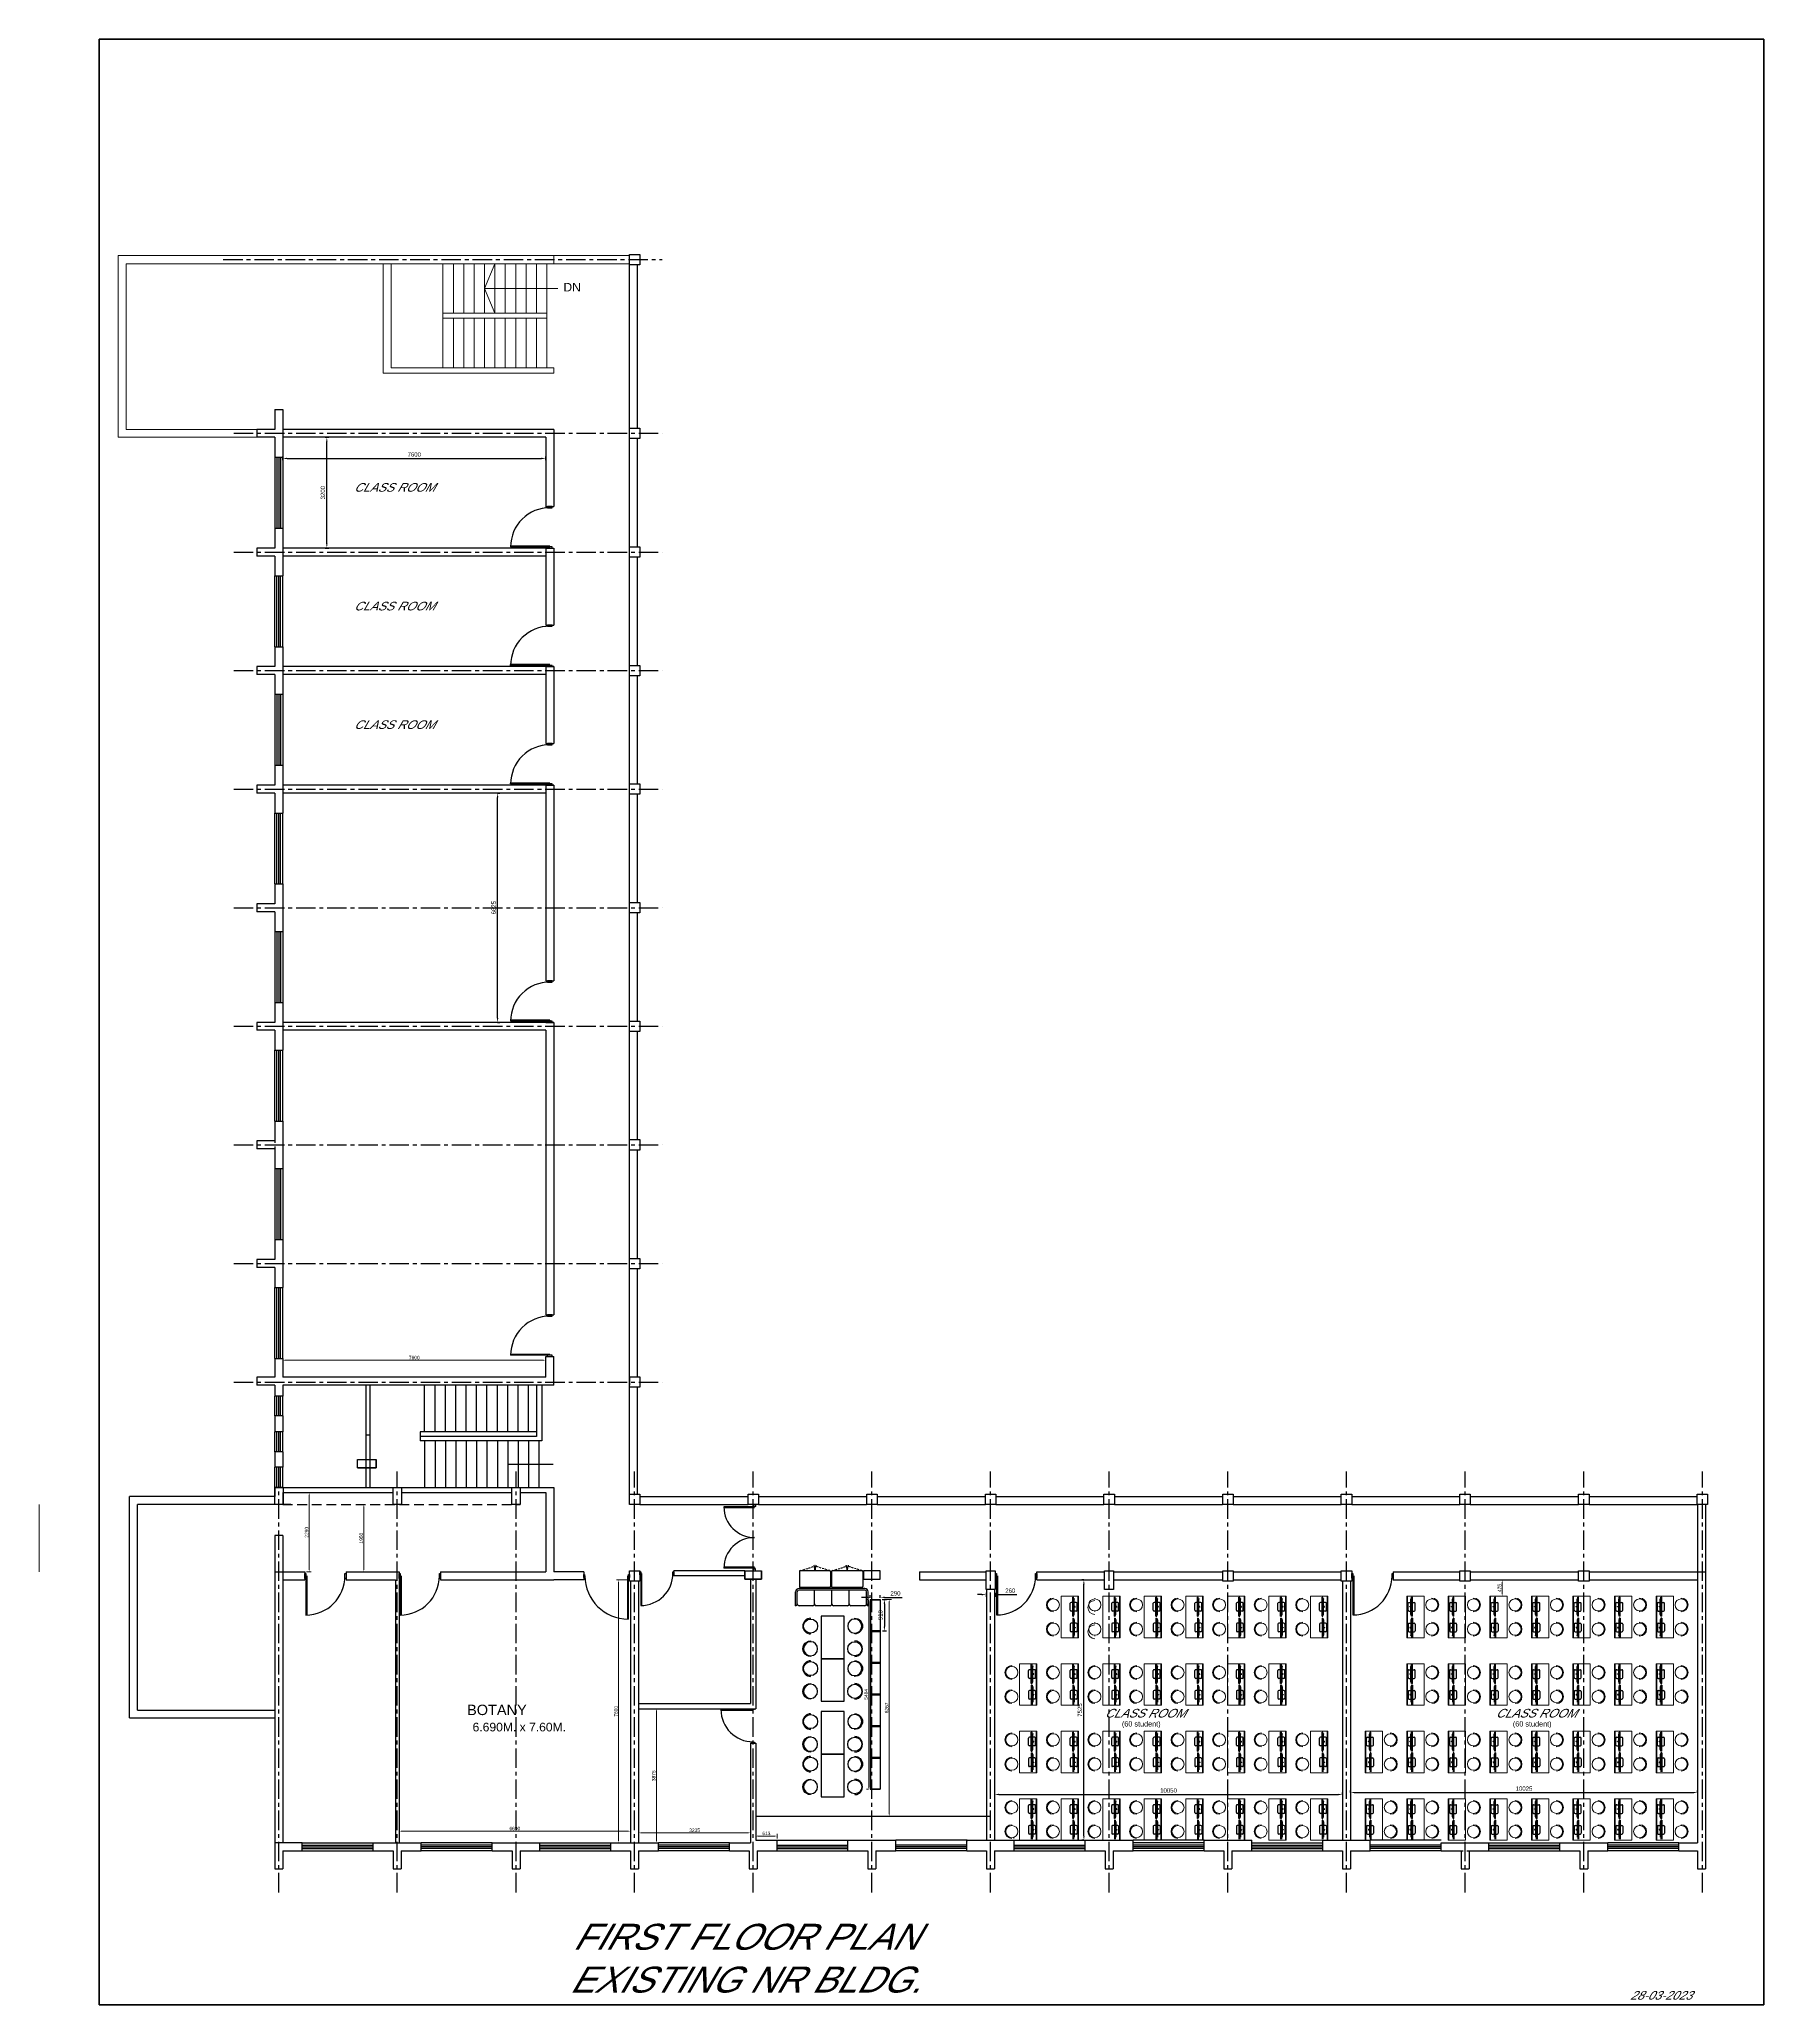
# Model space of a CAD drawing. Extents: x 348043 to 758301, y 133827 to 256568.
# Drawn here: x 405456 to 455259, y 159323 to 216115 of the extents above; entities that cross this region are included whole.
import ezdxf
from ezdxf.enums import TextEntityAlignment as Align

# ---------------------------------------------------------------- set-up
doc = ezdxf.new("R2010")
doc.units = 0
doc.header["$LTSCALE"] = 900
doc.header["$MEASUREMENT"] = 0
doc.header["$PDMODE"] = 34
for name, pattern in [('ACAD_ISO02W100', [15, 12, -3]), ('CENTER', [2, 1.25, -0.25, 0.25, -0.25]), ('HIDDEN', [0.375, 0.25, -0.125])]:
    doc.linetypes.add(name, pattern=pattern)
doc.layers.get('DEFPOINTS').update_dxf_attribs({"color": 3, "linetype": 'CONTINUOUS'})
for name, color, linetype in [('2', 7, 'CONTINUOUS'), ('door', 163, 'CONTINUOUS'), ('TEXT', 2, 'CONTINUOUS')]:
    doc.layers.add(name, color=color, linetype=linetype)
doc.layers.add('COL', color=6, linetype='CONTINUOUS', lineweight=25)
doc.styles.add('ROMANS', font='arial.ttf')
doc.dimstyles.new('MSADIM', dxfattribs={"dimscale": 50, "dimtxt": 2.5, "dimasz": 2.5, "dimexe": 1.2, "dimexo": 1, "dimgap": 1, "dimtad": 1, "dimdec": 0, "dimzin": 1, "dimdsep": 46, "dimtxsty": 'ROMANS', "dimcen": 0, "dimclrd": 3, "dimclrt": 6, "dimadec": 0, "dimazin": 0, "dimtfac": 1, "dimtdec": 0, "dimtofl": 0, "dimtmove": 0, "dimatfit": 3, "dimfxl": 1, "dimtvp": 0.1, "dimtolj": 1, "dimtzin": 1, "dimarcsym": 0})

# ---------------------------------------------------------------- blocks, each defined once
blk = doc.blocks.new('*D212')
at = {"layer": 'DEFPOINTS', "color": 0, "lineweight": 50, "ltscale": 1.25}
for p in [(413120, 174119), (413251, 174119), (413120, 171829)]:
    blk.add_point(p, dxfattribs=at)
at = {"layer": 'door', "color": 0, "linetype": 'ACAD_ISO02W100', "lineweight": 9, "ltscale": 1.25}
blk.add_line((413170, 174119), (413311, 174119), dxfattribs=at)
at = {"layer": 'door', "color": 3, "lineweight": 9, "ltscale": 1.25}
blk.add_line((413251, 171892), (413251, 174057), dxfattribs=at)
at = {"layer": 'door', "color": 0, "lineweight": 9, "ltscale": 1.25}
blk.add_line((413170, 171829), (413311, 171829), dxfattribs=at)
at = {"layer": 'door', "color": 3, "lineweight": 50, "ltscale": 1.25}
for points in [[(413240, 174057), (413261, 174057), (413251, 174119)], [(413240, 171892), (413261, 171892), (413251, 171829)]]:
    blk.add_solid(points, dxfattribs=at)
at = {"layer": 'door', "color": 6, "lineweight": 5, "ltscale": 1.25, "insert": (413175, 172974), "char_height": 100, "attachment_point": 5, "rotation": 90, "style": 'ROMANS'}
blk.add_mtext('\\A1;2290', dxfattribs=at)
blk = doc.blocks.new('*D213')
at = {"layer": 'DEFPOINTS', "color": 0, "lineweight": 50, "ltscale": 1.25}
for p in [(414829, 173779), (414925, 173779), (414925, 171829)]:
    blk.add_point(p, dxfattribs=at)
at = {"layer": 'door', "color": 0, "linetype": 'ACAD_ISO02W100', "lineweight": 9, "ltscale": 1.25}
blk.add_line((414875, 173779), (414769, 173779), dxfattribs=at)
at = {"layer": 'door', "color": 3, "lineweight": 9, "ltscale": 1.25}
blk.add_line((414829, 171892), (414829, 173717), dxfattribs=at)
at = {"layer": 'door', "color": 0, "lineweight": 9, "ltscale": 1.25}
blk.add_line((414875, 171829), (414769, 171829), dxfattribs=at)
at = {"layer": 'door', "color": 3, "lineweight": 50, "ltscale": 1.25}
for points in [[(414818, 173717), (414839, 173717), (414829, 173779)], [(414818, 171892), (414839, 171892), (414829, 171829)]]:
    blk.add_solid(points, dxfattribs=at)
at = {"layer": 'door', "color": 6, "lineweight": 5, "ltscale": 1.25, "insert": (414753, 172804), "char_height": 100, "attachment_point": 5, "rotation": 90, "style": 'ROMANS'}
blk.add_mtext('\\A1;1950', dxfattribs=at)
blk = doc.blocks.new('*D214')
at = {"layer": 'DEFPOINTS', "color": 0, "lineweight": 50, "ltscale": 1.25}
for p in [(420085, 177946), (412485, 177454), (420085, 177454)]:
    blk.add_point(p, dxfattribs=at)
at = {"layer": 'door', "color": 0, "lineweight": 9, "ltscale": 1.25}
blk.add_line((412485, 177504), (412485, 178006), dxfattribs=at)
at = {"layer": 'door', "color": 3, "lineweight": 9, "ltscale": 1.25}
blk.add_line((412547, 177946), (420022, 177946), dxfattribs=at)
at = {"layer": 'door', "color": 0, "linetype": 'ACAD_ISO02W100', "lineweight": 9, "ltscale": 1.25}
blk.add_line((420085, 177504), (420085, 178006), dxfattribs=at)
at = {"layer": 'door', "color": 3, "lineweight": 50, "ltscale": 1.25}
for points in [[(412547, 177957), (412547, 177936), (412485, 177946)], [(420022, 177957), (420022, 177936), (420085, 177946)]]:
    blk.add_solid(points, dxfattribs=at)
at = {"layer": 'door', "color": 6, "lineweight": 5, "ltscale": 1.25, "insert": (416285, 178022), "char_height": 100, "attachment_point": 5, "style": 'ROMANS'}
blk.add_mtext('\\A1;7600', dxfattribs=at)
blk = doc.blocks.new('*D215')
at = {"layer": 'DEFPOINTS', "color": 0, "lineweight": 50, "ltscale": 1.25}
for p in [(422535, 164337), (415845, 163999), (422535, 163999)]:
    blk.add_point(p, dxfattribs=at)
at = {"layer": 'door', "color": 0, "lineweight": 9, "ltscale": 1.25}
blk.add_line((415845, 164049), (415845, 164397), dxfattribs=at)
at = {"layer": 'door', "color": 3, "lineweight": 9, "ltscale": 1.25}
blk.add_line((415907, 164337), (422472, 164337), dxfattribs=at)
at = {"layer": 'door', "color": 0, "linetype": 'ACAD_ISO02W100', "lineweight": 9, "ltscale": 1.25}
blk.add_line((422535, 164049), (422535, 164397), dxfattribs=at)
at = {"layer": 'door', "color": 3, "lineweight": 50, "ltscale": 1.25}
for points in [[(415907, 164347), (415907, 164326), (415845, 164337)], [(422472, 164347), (422472, 164326), (422535, 164337)]]:
    blk.add_solid(points, dxfattribs=at)
at = {"layer": 'door', "color": 6, "lineweight": 5, "ltscale": 1.25, "insert": (419190, 164413), "char_height": 100, "attachment_point": 5, "style": 'ROMANS'}
blk.add_mtext('\\A1;6690', dxfattribs=at)
blk = doc.blocks.new('*D216')
at = {"layer": 'DEFPOINTS', "color": 0, "lineweight": 50, "ltscale": 1.25}
for p in [(422500, 171599), (422185, 163999), (422500, 163999)]:
    blk.add_point(p, dxfattribs=at)
at = {"layer": 'door', "color": 0, "lineweight": 9, "ltscale": 1.25}
blk.add_line((422450, 171599), (422125, 171599), dxfattribs=at)
at = {"layer": 'door', "color": 3, "lineweight": 9, "ltscale": 1.25}
blk.add_line((422185, 171537), (422185, 164062), dxfattribs=at)
at = {"layer": 'door', "color": 0, "linetype": 'ACAD_ISO02W100', "lineweight": 9, "ltscale": 1.25}
blk.add_line((422450, 163999), (422125, 163999), dxfattribs=at)
at = {"layer": 'door', "color": 3, "lineweight": 50, "ltscale": 1.25}
for points in [[(422174, 171537), (422195, 171537), (422185, 171599)], [(422174, 164062), (422195, 164062), (422185, 163999)]]:
    blk.add_solid(points, dxfattribs=at)
at = {"layer": 'door', "color": 6, "lineweight": 5, "ltscale": 1.25, "insert": (422109, 167799), "char_height": 100, "attachment_point": 5, "rotation": 90, "style": 'ROMANS'}
blk.add_mtext('\\A1;7600', dxfattribs=at)
blk = doc.blocks.new('*D217')
at = {"layer": 'DEFPOINTS', "color": 0, "lineweight": 50, "ltscale": 1.25}
for p in [(422765, 167874), (422765, 163999), (423278, 163999)]:
    blk.add_point(p, dxfattribs=at)
at = {"layer": 'door', "color": 0, "lineweight": 9, "ltscale": 1.25}
blk.add_line((422815, 167874), (423338, 167874), dxfattribs=at)
at = {"layer": 'door', "color": 3, "lineweight": 9, "ltscale": 1.25}
blk.add_line((423278, 167812), (423278, 164062), dxfattribs=at)
at = {"layer": 'door', "color": 0, "linetype": 'ACAD_ISO02W100', "lineweight": 9, "ltscale": 1.25}
blk.add_line((422815, 163999), (423338, 163999), dxfattribs=at)
at = {"layer": 'door', "color": 3, "lineweight": 50, "ltscale": 1.25}
for points in [[(423267, 167812), (423288, 167812), (423278, 167874)], [(423267, 164062), (423288, 164062), (423278, 163999)]]:
    blk.add_solid(points, dxfattribs=at)
at = {"layer": 'door', "color": 6, "lineweight": 5, "ltscale": 1.25, "insert": (423202, 165937), "char_height": 100, "attachment_point": 5, "rotation": 90, "style": 'ROMANS'}
blk.add_mtext('\\A1;3875', dxfattribs=at)
blk = doc.blocks.new('*D218')
at = {"layer": 'DEFPOINTS', "color": 0, "lineweight": 50, "ltscale": 1.25}
for p in [(432800, 171324), (433060, 171324), (433060, 171172)]:
    blk.add_point(p, dxfattribs=at)
at = {"layer": 'door', "color": 3, "lineweight": -2, "ltscale": 1.25}
for p, q in [((432675, 171172), (432550, 171172)), ((433185, 171172), (433688, 171172))]:
    blk.add_line(p, q, dxfattribs=at)
at = {"layer": 'door', "color": 0, "lineweight": -2, "ltscale": 1.25}
for p, q in [((432800, 171222), (432800, 171112)), ((433060, 171222), (433060, 171112))]:
    blk.add_line(p, q, dxfattribs=at)
at = {"layer": 'door', "color": 3, "lineweight": 50, "ltscale": 1.25}
for points in [[(432675, 171193), (432675, 171151), (432800, 171172)], [(433185, 171193), (433185, 171151), (433060, 171172)]]:
    blk.add_solid(points, dxfattribs=at)
at = {"layer": 'door', "color": 6, "ltscale": 1.25, "insert": (433499, 171286), "char_height": 125, "attachment_point": 5, "style": 'ROMANS'}
blk.add_mtext('\\A1;260', dxfattribs=at)
blk = doc.blocks.new('*D210')
at = {"layer": 'DEFPOINTS', "color": 0, "lineweight": 50, "ltscale": 1.25}
for p in [(425999, 164288), (422765, 163999), (425999, 163999)]:
    blk.add_point(p, dxfattribs=at)
at = {"layer": 'door', "color": 0, "lineweight": 9, "ltscale": 1.25}
blk.add_line((422765, 164049), (422765, 164348), dxfattribs=at)
at = {"layer": 'door', "color": 3, "lineweight": 9, "ltscale": 1.25}
blk.add_line((422827, 164288), (425937, 164288), dxfattribs=at)
at = {"layer": 'door', "color": 0, "linetype": 'ACAD_ISO02W100', "lineweight": 9, "ltscale": 1.25}
blk.add_line((425999, 164049), (425999, 164348), dxfattribs=at)
at = {"layer": 'door', "color": 3, "lineweight": 50, "ltscale": 1.25}
for points in [[(422827, 164298), (422827, 164278), (422765, 164288)], [(425937, 164298), (425937, 164278), (425999, 164288)]]:
    blk.add_solid(points, dxfattribs=at)
at = {"layer": 'door', "color": 6, "lineweight": 5, "ltscale": 1.25, "insert": (424382, 164364), "char_height": 100, "attachment_point": 5, "style": 'ROMANS'}
blk.add_mtext('\\A1;3235', dxfattribs=at)
blk = doc.blocks.new('*D211')
at = {"layer": 'DEFPOINTS', "color": 0, "lineweight": 50, "ltscale": 1.25}
for p in [(426762, 164196), (426149, 164074), (426762, 164074)]:
    blk.add_point(p, dxfattribs=at)
at = {"layer": 'door', "color": 0, "lineweight": 9, "ltscale": 1.25}
blk.add_line((426149, 164124), (426149, 164256), dxfattribs=at)
at = {"layer": 'door', "color": 3, "lineweight": 9, "ltscale": 1.25}
blk.add_line((426212, 164196), (426700, 164196), dxfattribs=at)
at = {"layer": 'door', "color": 0, "linetype": 'ACAD_ISO02W100', "lineweight": 9, "ltscale": 1.25}
blk.add_line((426762, 164124), (426762, 164256), dxfattribs=at)
at = {"layer": 'door', "color": 3, "lineweight": 50, "ltscale": 1.25}
for points in [[(426212, 164207), (426212, 164186), (426149, 164196)], [(426700, 164207), (426700, 164186), (426762, 164196)]]:
    blk.add_solid(points, dxfattribs=at)
at = {"layer": 'door', "color": 6, "lineweight": 5, "ltscale": 1.25, "insert": (426456, 164272), "char_height": 100, "attachment_point": 5, "style": 'ROMANS'}
blk.add_mtext('\\A1;613', dxfattribs=at)
blk = doc.blocks.new('CHA')
at = {"layer": '2', "color": 30, "linetype": 'Continuous'}
for p, q in [((-0.225, 0), (-0.25, 0)), ((0.25, 0), (0.225, 0))]:
    blk.add_line(p, q, dxfattribs=at)
blk.add_circle((0, 0), 0.225, dxfattribs=at)
blk.add_arc((0, 0), 0.25, 180, 0, dxfattribs=at)
blk = doc.blocks.new('*D206')
at = {"layer": 'DEFPOINTS', "color": 0, "lineweight": 50, "ltscale": 1.25}
for p in [(429745, 171034), (429745, 170124), (429863, 170124)]:
    blk.add_point(p, dxfattribs=at)
at = {"layer": 'door', "color": 0, "lineweight": -2, "ltscale": 1.25}
for p, q in [((429813, 171034), (429923, 171034)), ((429813, 170124), (429923, 170124))]:
    blk.add_line(p, q, dxfattribs=at)
at = {"layer": 'door', "color": 3, "lineweight": -2, "ltscale": 1.25}
blk.add_line((429863, 170909), (429863, 170249), dxfattribs=at)
at = {"layer": 'door', "color": 3, "lineweight": 50, "ltscale": 1.25}
for points in [[(429842, 170909), (429884, 170909), (429863, 171034)], [(429842, 170249), (429884, 170249), (429863, 170124)]]:
    blk.add_solid(points, dxfattribs=at)
at = {"layer": 'door', "color": 6, "lineweight": 5, "ltscale": 1.25, "insert": (429749, 170579), "char_height": 125, "attachment_point": 5, "rotation": 90, "style": 'ROMANS'}
blk.add_mtext('\\A1;910', dxfattribs=at)
blk = doc.blocks.new('*D207')
at = {"layer": 'DEFPOINTS', "color": 0, "lineweight": 50, "ltscale": 1.25}
for p in [(429455, 171034), (429745, 171094), (429745, 171034)]:
    blk.add_point(p, dxfattribs=at)
at = {"layer": 'door', "color": 3, "lineweight": -2, "ltscale": 1.25}
for p, q in [((429330, 171094), (429205, 171094)), ((429870, 171094), (430373, 171094))]:
    blk.add_line(p, q, dxfattribs=at)
at = {"layer": 'door', "color": 0, "lineweight": -2, "ltscale": 1.25}
for p, q in [((429455, 171084), (429455, 171154)), ((429745, 171084), (429745, 171154))]:
    blk.add_line(p, q, dxfattribs=at)
at = {"layer": 'door', "color": 3, "lineweight": 50, "ltscale": 1.25}
for points in [[(429330, 171115), (429330, 171073), (429455, 171094)], [(429870, 171115), (429870, 171073), (429745, 171094)]]:
    blk.add_solid(points, dxfattribs=at)
at = {"layer": 'door', "color": 6, "lineweight": 5, "ltscale": 1.25, "insert": (430184, 171208), "char_height": 125, "attachment_point": 5, "style": 'ROMANS'}
blk.add_mtext('\\A1;290', dxfattribs=at)
blk = doc.blocks.new('*D208')
at = {"layer": 'DEFPOINTS', "color": 0, "lineweight": 50, "ltscale": 1.25}
for p in [(429455, 171034), (429411, 165550), (429455, 165550)]:
    blk.add_point(p, dxfattribs=at)
at = {"layer": 'door', "color": 0, "lineweight": 9, "ltscale": 1.25}
blk.add_line((429405, 171034), (429351, 171034), dxfattribs=at)
at = {"layer": 'door', "color": 3, "lineweight": 9, "ltscale": 1.25}
blk.add_line((429411, 170972), (429411, 165613), dxfattribs=at)
at = {"layer": 'door', "color": 0, "linetype": 'ACAD_ISO02W100', "lineweight": 9, "ltscale": 1.25}
blk.add_line((429405, 165550), (429351, 165550), dxfattribs=at)
at = {"layer": 'door', "color": 3, "lineweight": 50, "ltscale": 1.25}
for points in [[(429400, 170972), (429421, 170972), (429411, 171034)], [(429400, 165613), (429421, 165613), (429411, 165550)]]:
    blk.add_solid(points, dxfattribs=at)
at = {"layer": 'door', "color": 6, "lineweight": 5, "ltscale": 1.25, "insert": (429335, 168292), "char_height": 100, "attachment_point": 5, "rotation": 90, "style": 'ROMANS'}
blk.add_mtext('\\A1;5484', dxfattribs=at)
blk = doc.blocks.new('*D209')
at = {"layer": 'DEFPOINTS', "color": 0, "lineweight": 50, "ltscale": 1.25}
for p in [(429745, 171034), (429745, 164767), (430004, 164767)]:
    blk.add_point(p, dxfattribs=at)
at = {"layer": 'door', "color": 0, "lineweight": 9, "ltscale": 1.25}
blk.add_line((429795, 171034), (430064, 171034), dxfattribs=at)
at = {"layer": 'door', "color": 3, "lineweight": 9, "ltscale": 1.25}
blk.add_line((430004, 170972), (430004, 164829), dxfattribs=at)
at = {"layer": 'door', "color": 0, "linetype": 'ACAD_ISO02W100', "lineweight": 9, "ltscale": 1.25}
blk.add_line((429795, 164767), (430064, 164767), dxfattribs=at)
at = {"layer": 'door', "color": 3, "lineweight": 50, "ltscale": 1.25}
for points in [[(429993, 170972), (430014, 170972), (430004, 171034)], [(429993, 164829), (430014, 164829), (430004, 164767)]]:
    blk.add_solid(points, dxfattribs=at)
at = {"layer": 'door', "color": 6, "lineweight": 5, "ltscale": 1.25, "insert": (429928, 167900), "char_height": 100, "attachment_point": 5, "rotation": 90, "style": 'ROMANS'}
blk.add_mtext('\\A1;6267', dxfattribs=at)
blk = doc.blocks.new('*D219')
at = {"layer": 'DEFPOINTS', "color": 0, "lineweight": 50, "ltscale": 1.25}
for p in [(447600, 171599), (447707, 171599), (447600, 171124)]:
    blk.add_point(p, dxfattribs=at)
at = {"layer": 'door', "color": 0, "linetype": 'ACAD_ISO02W100', "lineweight": 9, "ltscale": 1.25}
blk.add_line((447650, 171599), (447767, 171599), dxfattribs=at)
at = {"layer": 'door', "color": 3, "lineweight": 9, "ltscale": 1.25}
blk.add_line((447707, 171187), (447707, 171537), dxfattribs=at)
at = {"layer": 'door', "color": 0, "lineweight": 9, "ltscale": 1.25}
blk.add_line((447650, 171124), (447767, 171124), dxfattribs=at)
at = {"layer": 'door', "color": 3, "lineweight": 50, "ltscale": 1.25}
for points in [[(447697, 171537), (447717, 171537), (447707, 171599)], [(447697, 171187), (447717, 171187), (447707, 171124)]]:
    blk.add_solid(points, dxfattribs=at)
at = {"layer": 'door', "color": 6, "lineweight": 5, "ltscale": 1.25, "insert": (447631, 171362), "char_height": 100, "attachment_point": 5, "rotation": 90, "style": 'ROMANS'}
blk.add_mtext('\\A1;475', dxfattribs=at)
blk = doc.blocks.new('*D220')
at = {"layer": 'DEFPOINTS', "color": 0, "lineweight": 50, "ltscale": 1.25}
for p in [(420085, 204004), (412485, 203017), (420085, 203017)]:
    blk.add_point(p, dxfattribs=at)
at = {"layer": 'door', "color": 0, "lineweight": -2, "ltscale": 1.25}
for p, q in [((412485, 203954), (412485, 204064)), ((420085, 203954), (420085, 204064))]:
    blk.add_line(p, q, dxfattribs=at)
at = {"layer": 'door', "color": 3, "lineweight": -2, "ltscale": 1.25}
blk.add_line((412610, 204004), (419960, 204004), dxfattribs=at)
at = {"layer": 'door', "color": 3, "lineweight": 50, "ltscale": 1.25}
for points in [[(412610, 204025), (412610, 203983), (412485, 204004)], [(419960, 204025), (419960, 203983), (420085, 204004)]]:
    blk.add_solid(points, dxfattribs=at)
at = {"layer": 'door', "color": 6, "lineweight": 50, "ltscale": 1.25, "insert": (416285, 204118), "char_height": 125, "attachment_point": 5, "style": 'ROMANS'}
blk.add_mtext('\\A1;7600', dxfattribs=at)
blk = doc.blocks.new('*D221')
at = {"layer": 'DEFPOINTS', "color": 0, "lineweight": 50, "ltscale": 1.25}
for p in [(413620, 204614), (413760, 204614), (413620, 201414)]:
    blk.add_point(p, dxfattribs=at)
at = {"layer": 'door', "color": 0, "lineweight": -2, "ltscale": 1.25}
for p, q in [((413710, 204614), (413820, 204614)), ((413710, 201414), (413820, 201414))]:
    blk.add_line(p, q, dxfattribs=at)
at = {"layer": 'door', "color": 3, "lineweight": -2, "ltscale": 1.25}
blk.add_line((413760, 201539), (413760, 204489), dxfattribs=at)
at = {"layer": 'door', "color": 3, "lineweight": 50, "ltscale": 1.25}
for points in [[(413739, 204489), (413781, 204489), (413760, 204614)], [(413739, 201539), (413781, 201539), (413760, 201414)]]:
    blk.add_solid(points, dxfattribs=at)
at = {"layer": 'door', "color": 6, "lineweight": 50, "ltscale": 1.25, "insert": (413646, 203014), "char_height": 125, "attachment_point": 5, "rotation": 90, "style": 'ROMANS'}
blk.add_mtext('\\A1;3200', dxfattribs=at)
blk = doc.blocks.new('*D222')
at = {"layer": 'DEFPOINTS', "color": 0, "lineweight": 50, "ltscale": 1.25}
for p in [(418669, 194334), (418693, 194334), (418669, 187709)]:
    blk.add_point(p, dxfattribs=at)
at = {"layer": 'door', "color": 0, "lineweight": -2, "ltscale": 1.25}
for p, q in [((418693, 194334), (418753, 194334)), ((418693, 187709), (418753, 187709))]:
    blk.add_line(p, q, dxfattribs=at)
at = {"layer": 'door', "color": 3, "lineweight": -2, "ltscale": 1.25}
blk.add_line((418693, 187834), (418693, 194209), dxfattribs=at)
at = {"layer": 'door', "color": 3, "lineweight": 50, "ltscale": 1.25}
for points in [[(418672, 194209), (418713, 194209), (418693, 194334)], [(418672, 187834), (418713, 187834), (418693, 187709)]]:
    blk.add_solid(points, dxfattribs=at)
at = {"layer": 'door', "color": 6, "lineweight": 50, "ltscale": 1.25, "insert": (418579, 191022), "char_height": 125, "attachment_point": 5, "rotation": 90, "style": 'ROMANS'}
blk.add_mtext('\\A1;6625', dxfattribs=at)
blk = doc.blocks.new('*D223')
at = {"layer": 'DEFPOINTS', "color": 0, "lineweight": 50, "ltscale": 1.25}
for p in [(433045, 165397), (443095, 165397), (443095, 165397)]:
    blk.add_point(p, dxfattribs=at)
at = {"layer": 'door', "color": 0, "lineweight": -2, "ltscale": 1.25}
for p, q in [((433045, 165397), (433045, 165337)), ((443095, 165397), (443095, 165457))]:
    blk.add_line(p, q, dxfattribs=at)
at = {"layer": 'door', "color": 3, "lineweight": -2, "ltscale": 1.25}
blk.add_line((433170, 165397), (442970, 165397), dxfattribs=at)
at = {"layer": 'door', "color": 3, "lineweight": 50, "ltscale": 1.25}
for points in [[(433170, 165418), (433170, 165376), (433045, 165397)], [(442970, 165418), (442970, 165376), (443095, 165397)]]:
    blk.add_solid(points, dxfattribs=at)
at = {"layer": 'door', "color": 6, "lineweight": 50, "ltscale": 1.25, "insert": (438070, 165511), "char_height": 125, "attachment_point": 5, "style": 'ROMANS'}
blk.add_mtext('\\A1;10050', dxfattribs=at)
blk = doc.blocks.new('*D224')
at = {"layer": 'DEFPOINTS', "color": 0, "lineweight": 50, "ltscale": 1.25}
for p in [(435625, 171599), (435662, 171599), (435662, 164074)]:
    blk.add_point(p, dxfattribs=at)
at = {"layer": 'door', "color": 0, "lineweight": -2, "ltscale": 1.25}
for p, q in [((435625, 171599), (435565, 171599)), ((435625, 164074), (435565, 164074))]:
    blk.add_line(p, q, dxfattribs=at)
at = {"layer": 'door', "color": 3, "lineweight": -2, "ltscale": 1.25}
blk.add_line((435625, 164199), (435625, 171474), dxfattribs=at)
at = {"layer": 'door', "color": 3, "lineweight": 50, "ltscale": 1.25}
for points in [[(435604, 171474), (435646, 171474), (435625, 171599)], [(435604, 164199), (435646, 164199), (435625, 164074)]]:
    blk.add_solid(points, dxfattribs=at)
at = {"layer": 'door', "color": 6, "lineweight": 50, "ltscale": 1.25, "insert": (435511, 167837), "char_height": 125, "attachment_point": 5, "rotation": 90, "style": 'ROMANS'}
blk.add_mtext('\\A1;7525', dxfattribs=at)
blk = doc.blocks.new('*D225')
at = {"layer": 'DEFPOINTS', "color": 0, "lineweight": 50, "ltscale": 1.25}
for p in [(443325, 165405), (453350, 165452), (453350, 165405)]:
    blk.add_point(p, dxfattribs=at)
at = {"layer": 'door', "color": 0, "lineweight": -2, "ltscale": 1.25}
for p, q in [((443325, 165452), (443325, 165512)), ((453350, 165452), (453350, 165512))]:
    blk.add_line(p, q, dxfattribs=at)
at = {"layer": 'door', "color": 3, "lineweight": -2, "ltscale": 1.25}
blk.add_line((443450, 165452), (453225, 165452), dxfattribs=at)
at = {"layer": 'door', "color": 3, "lineweight": 50, "ltscale": 1.25}
for points in [[(443450, 165473), (443450, 165431), (443325, 165452)], [(453225, 165473), (453225, 165431), (453350, 165452)]]:
    blk.add_solid(points, dxfattribs=at)
at = {"layer": 'door', "color": 6, "lineweight": 50, "ltscale": 1.25, "insert": (448337, 165566), "char_height": 125, "attachment_point": 5, "style": 'ROMANS'}
blk.add_mtext('\\A1;10025', dxfattribs=at)

msp = doc.modelspace()

# ---------------------------------------------------------------- linework, layer by layer
at = {"layer": '2', "color": 30, "linetype": 'Continuous'}
for p, q in [((435304.9, 170946.7), (435254.6, 170946.7)), ((435304.9, 170546.7), (435304.9, 171096.7)), ((435304.9, 171096.7), (435329.6, 171096.7)), ((435329.6, 170546.7), (435329.6, 171096.7)), ((435338.9, 171067.6), (435329.6, 171067.6)), ((435338.9, 171067.6), (435348.2, 171038.4)), ((435348.2, 170605), (435348.2, 171038.4)), ((435404.6, 170946.7), (435348.2, 170946.7)), ((436504.9, 170946.7), (436454.6, 170946.7)), ((436504.9, 170546.7), (436504.9, 171096.7)), ((436504.9, 171096.7), (436529.6, 171096.7)), ((436529.6, 170546.7), (436529.6, 171096.7)), ((436538.9, 171067.6), (436529.6, 171067.6)), ((436538.9, 171067.6), (436548.2, 171038.4)), ((436548.2, 170605), (436548.2, 171038.4)), ((436604.6, 170946.7), (436548.2, 170946.7)), ((437704.9, 170946.7), (437654.6, 170946.7)), ((437704.9, 170546.7), (437704.9, 171096.7)), ((437704.9, 171096.7), (437729.6, 171096.7)), ((437729.6, 170546.7), (437729.6, 171096.7)), ((437738.9, 171067.6), (437729.6, 171067.6)), ((437738.9, 171067.6), (437748.2, 171038.4)), ((437748.2, 170605), (437748.2, 171038.4)), ((437804.6, 170946.7), (437748.2, 170946.7)), ((438904.9, 170946.7), (438854.6, 170946.7)), ((438904.9, 170546.7), (438904.9, 171096.7)), ((438904.9, 171096.7), (438929.6, 171096.7)), ((438929.6, 170546.7), (438929.6, 171096.7)), ((438938.9, 171067.6), (438929.6, 171067.6)), ((438938.9, 171067.6), (438948.2, 171038.4)), ((438948.2, 170605), (438948.2, 171038.4)), ((439004.6, 170946.7), (438948.2, 170946.7)), ((440104.9, 170946.7), (440054.6, 170946.7)), ((440104.9, 170546.7), (440104.9, 171096.7)), ((440104.9, 171096.7), (440129.6, 171096.7)), ((440129.6, 170546.7), (440129.6, 171096.7)), ((440138.9, 171067.6), (440129.6, 171067.6)), ((440138.9, 171067.6), (440148.2, 171038.4)), ((440148.2, 170605), (440148.2, 171038.4)), ((440204.6, 170946.7), (440148.2, 170946.7)), ((441304.9, 170946.7), (441254.6, 170946.7)), ((441304.9, 170546.7), (441304.9, 171096.7)), ((441304.9, 171096.7), (441329.6, 171096.7)), ((441329.6, 170546.7), (441329.6, 171096.7)), ((441338.9, 171067.6), (441329.6, 171067.6)), ((441338.9, 171067.6), (441348.2, 171038.4)), ((441348.2, 170605), (441348.2, 171038.4)), ((441404.6, 170946.7), (441348.2, 170946.7)), ((442504.9, 170946.7), (442454.6, 170946.7)), ((442504.9, 170546.7), (442504.9, 171096.7)), ((442504.9, 171096.7), (442529.6, 171096.7)), ((442529.6, 170546.7), (442529.6, 171096.7)), ((442538.9, 171067.6), (442529.6, 171067.6)), ((442538.9, 171067.6), (442548.2, 171038.4)), ((442548.2, 170605), (442548.2, 171038.4)), ((442604.6, 170946.7), (442548.2, 170946.7)), ((445014.9, 170946.7), (445071.3, 170946.7)), ((445080.6, 171067.6), (445071.3, 171038.4)), ((445071.3, 170605), (445071.3, 171038.4)), ((445080.6, 171067.6), (445089.9, 171067.6)), ((445114.7, 171096.7), (445089.9, 171096.7)), ((445089.9, 170546.7), (445089.9, 171096.7)), ((445114.7, 170546.7), (445114.7, 171096.7)), ((445114.7, 170946.7), (445164.9, 170946.7)), ((446214.9, 170946.7), (446271.3, 170946.7)), ((446280.6, 171067.6), (446271.3, 171038.4)), ((446271.3, 170605), (446271.3, 171038.4)), ((446280.6, 171067.6), (446289.9, 171067.6)), ((446314.7, 171096.7), (446289.9, 171096.7)), ((446289.9, 170546.7), (446289.9, 171096.7)), ((446314.7, 170546.7), (446314.7, 171096.7)), ((446314.7, 170946.7), (446364.9, 170946.7)), ((447414.9, 170946.7), (447471.3, 170946.7)), ((447480.6, 171067.6), (447471.3, 171038.4)), ((447471.3, 170605), (447471.3, 171038.4)), ((447480.6, 171067.6), (447489.9, 171067.6)), ((447514.7, 171096.7), (447489.9, 171096.7)), ((447489.9, 170546.7), (447489.9, 171096.7)), ((447514.7, 170546.7), (447514.7, 171096.7)), ((447514.7, 170946.7), (447564.9, 170946.7)), ((448614.9, 170946.7), (448671.3, 170946.7)), ((448680.6, 171067.6), (448671.3, 171038.4)), ((448671.3, 170605), (448671.3, 171038.4)), ((448680.6, 171067.6), (448689.9, 171067.6)), ((448714.7, 171096.7), (448689.9, 171096.7)), ((448689.9, 170546.7), (448689.9, 171096.7)), ((448714.7, 170546.7), (448714.7, 171096.7)), ((448714.7, 170946.7), (448764.9, 170946.7)), ((449814.9, 170946.7), (449871.3, 170946.7)), ((449880.6, 171067.6), (449871.3, 171038.4)), ((449871.3, 170605), (449871.3, 171038.4)), ((449880.6, 171067.6), (449889.9, 171067.6)), ((449914.7, 171096.7), (449889.9, 171096.7)), ((449889.9, 170546.7), (449889.9, 171096.7)), ((449914.7, 170546.7), (449914.7, 171096.7)), ((449914.7, 170946.7), (449964.9, 170946.7)), ((451014.9, 170946.7), (451071.3, 170946.7)), ((451080.6, 171067.6), (451071.3, 171038.4)), ((451071.3, 170605), (451071.3, 171038.4)), ((451080.6, 171067.6), (451089.9, 171067.6)), ((451114.7, 171096.7), (451089.9, 171096.7)), ((451089.9, 170546.7), (451089.9, 171096.7)), ((451114.7, 170546.7), (451114.7, 171096.7)), ((451114.7, 170946.7), (451164.9, 170946.7)), ((452214.9, 170946.7), (452271.3, 170946.7)), ((452280.6, 171067.6), (452271.3, 171038.4)), ((452271.3, 170605), (452271.3, 171038.4)), ((452280.6, 171067.6), (452289.9, 171067.6)), ((452314.7, 171096.7), (452289.9, 171096.7)), ((452289.9, 170546.7), (452289.9, 171096.7)), ((452314.7, 170546.7), (452314.7, 171096.7)), ((452314.7, 170946.7), (452364.9, 170946.7)), ((435229.6, 170721.7), (435229.6, 170921.7)), ((435304.9, 170696.7), (435254.6, 170696.7)), ((435304.9, 170546.7), (435329.6, 170546.7)), ((435304.9, 170496.7), (435304.9, 169946.7)), ((435304.9, 170496.7), (435329.6, 170496.7)), ((435329.6, 170821.7), (435382.8, 170821.7)), ((435329.6, 170696.7), (435329.6, 170821.7)), ((435338.9, 170575.9), (435329.6, 170575.9)), ((435329.6, 170496.7), (435329.6, 169946.7)), ((435338.9, 170467.6), (435329.6, 170467.6)), ((435338.9, 170575.9), (435348.2, 170605)), ((435338.9, 170467.6), (435348.2, 170438.4)), ((435404.6, 170696.7), (435348.2, 170696.7)), ((435348.2, 170438.4), (435348.2, 170005)), ((435429.6, 170721.7), (435429.6, 170921.7)), ((436429.6, 170721.7), (436429.6, 170921.7)), ((436504.9, 170696.7), (436454.6, 170696.7)), ((436504.9, 170546.7), (436529.6, 170546.7)), ((436504.9, 170496.7), (436504.9, 169946.7)), ((436504.9, 170496.7), (436529.6, 170496.7)), ((436529.6, 170821.7), (436582.8, 170821.7)), ((436529.6, 170696.7), (436529.6, 170821.7)), ((436538.9, 170575.9), (436529.6, 170575.9)), ((436529.6, 170496.7), (436529.6, 169946.7)), ((436538.9, 170467.6), (436529.6, 170467.6)), ((436538.9, 170575.9), (436548.2, 170605)), ((436538.9, 170467.6), (436548.2, 170438.4)), ((436604.6, 170696.7), (436548.2, 170696.7)), ((436548.2, 170438.4), (436548.2, 170005)), ((436629.6, 170721.7), (436629.6, 170921.7)), ((437629.6, 170721.7), (437629.6, 170921.7)), ((437704.9, 170696.7), (437654.6, 170696.7)), ((437704.9, 170546.7), (437729.6, 170546.7)), ((437704.9, 170496.7), (437704.9, 169946.7)), ((437704.9, 170496.7), (437729.6, 170496.7)), ((437729.6, 170821.7), (437782.8, 170821.7)), ((437729.6, 170696.7), (437729.6, 170821.7)), ((437738.9, 170575.9), (437729.6, 170575.9)), ((437729.6, 170496.7), (437729.6, 169946.7)), ((437738.9, 170467.6), (437729.6, 170467.6)), ((437738.9, 170575.9), (437748.2, 170605)), ((437738.9, 170467.6), (437748.2, 170438.4)), ((437804.6, 170696.7), (437748.2, 170696.7)), ((437748.2, 170438.4), (437748.2, 170005)), ((437829.6, 170721.7), (437829.6, 170921.7)), ((438829.6, 170721.7), (438829.6, 170921.7)), ((438904.9, 170696.7), (438854.6, 170696.7)), ((438904.9, 170546.7), (438929.6, 170546.7)), ((438904.9, 170496.7), (438904.9, 169946.7)), ((438904.9, 170496.7), (438929.6, 170496.7)), ((438929.6, 170821.7), (438982.8, 170821.7)), ((438929.6, 170696.7), (438929.6, 170821.7)), ((438938.9, 170575.9), (438929.6, 170575.9)), ((438929.6, 170496.7), (438929.6, 169946.7)), ((438938.9, 170467.6), (438929.6, 170467.6)), ((438938.9, 170575.9), (438948.2, 170605)), ((438938.9, 170467.6), (438948.2, 170438.4)), ((439004.6, 170696.7), (438948.2, 170696.7)), ((438948.2, 170438.4), (438948.2, 170005)), ((439029.6, 170721.7), (439029.6, 170921.7)), ((440029.6, 170721.7), (440029.6, 170921.7)), ((440104.9, 170696.7), (440054.6, 170696.7)), ((440104.9, 170546.7), (440129.6, 170546.7)), ((440104.9, 170496.7), (440104.9, 169946.7)), ((440104.9, 170496.7), (440129.6, 170496.7)), ((440129.6, 170821.7), (440182.8, 170821.7)), ((440129.6, 170696.7), (440129.6, 170821.7)), ((440138.9, 170575.9), (440129.6, 170575.9)), ((440129.6, 170496.7), (440129.6, 169946.7)), ((440138.9, 170467.6), (440129.6, 170467.6)), ((440138.9, 170575.9), (440148.2, 170605)), ((440138.9, 170467.6), (440148.2, 170438.4)), ((440204.6, 170696.7), (440148.2, 170696.7)), ((440148.2, 170438.4), (440148.2, 170005)), ((440229.6, 170721.7), (440229.6, 170921.7)), ((441229.6, 170721.7), (441229.6, 170921.7)), ((441304.9, 170696.7), (441254.6, 170696.7)), ((441304.9, 170546.7), (441329.6, 170546.7)), ((441304.9, 170496.7), (441304.9, 169946.7)), ((441304.9, 170496.7), (441329.6, 170496.7)), ((441329.6, 170821.7), (441382.8, 170821.7)), ((441329.6, 170696.7), (441329.6, 170821.7)), ((441338.9, 170575.9), (441329.6, 170575.9)), ((441329.6, 170496.7), (441329.6, 169946.7)), ((441338.9, 170467.6), (441329.6, 170467.6)), ((441338.9, 170575.9), (441348.2, 170605)), ((441338.9, 170467.6), (441348.2, 170438.4)), ((441404.6, 170696.7), (441348.2, 170696.7)), ((441348.2, 170438.4), (441348.2, 170005)), ((441429.6, 170721.7), (441429.6, 170921.7)), ((442429.6, 170721.7), (442429.6, 170921.7)), ((442504.9, 170696.7), (442454.6, 170696.7)), ((442504.9, 170546.7), (442529.6, 170546.7)), ((442504.9, 170496.7), (442504.9, 169946.7)), ((442504.9, 170496.7), (442529.6, 170496.7)), ((442529.6, 170821.7), (442582.8, 170821.7)), ((442529.6, 170696.7), (442529.6, 170821.7)), ((442538.9, 170575.9), (442529.6, 170575.9)), ((442529.6, 170496.7), (442529.6, 169946.7)), ((442538.9, 170467.6), (442529.6, 170467.6)), ((442538.9, 170575.9), (442548.2, 170605)), ((442538.9, 170467.6), (442548.2, 170438.4)), ((442604.6, 170696.7), (442548.2, 170696.7)), ((442548.2, 170438.4), (442548.2, 170005)), ((442629.6, 170721.7), (442629.6, 170921.7)), ((444989.9, 170721.7), (444989.9, 170921.7)), ((445014.9, 170696.7), (445071.3, 170696.7)), ((445089.9, 170821.7), (445036.8, 170821.7)), ((445080.6, 170575.9), (445071.3, 170605)), ((445080.6, 170467.6), (445071.3, 170438.4)), ((445071.3, 170438.4), (445071.3, 170005)), ((445080.6, 170575.9), (445089.9, 170575.9)), ((445080.6, 170467.6), (445089.9, 170467.6)), ((445089.9, 170696.7), (445089.9, 170821.7)), ((445114.7, 170546.7), (445089.9, 170546.7)), ((445114.7, 170496.7), (445089.9, 170496.7)), ((445089.9, 170496.7), (445089.9, 169946.7)), ((445114.7, 170696.7), (445164.9, 170696.7)), ((445114.7, 170496.7), (445114.7, 169946.7)), ((445189.9, 170721.7), (445189.9, 170921.7)), ((446189.9, 170721.7), (446189.9, 170921.7)), ((446214.9, 170696.7), (446271.3, 170696.7)), ((446289.9, 170821.7), (446236.8, 170821.7)), ((446280.6, 170575.9), (446271.3, 170605)), ((446280.6, 170467.6), (446271.3, 170438.4)), ((446271.3, 170438.4), (446271.3, 170005)), ((446280.6, 170575.9), (446289.9, 170575.9)), ((446280.6, 170467.6), (446289.9, 170467.6)), ((446289.9, 170696.7), (446289.9, 170821.7)), ((446314.7, 170546.7), (446289.9, 170546.7)), ((446314.7, 170496.7), (446289.9, 170496.7)), ((446289.9, 170496.7), (446289.9, 169946.7)), ((446314.7, 170696.7), (446364.9, 170696.7)), ((446314.7, 170496.7), (446314.7, 169946.7)), ((446389.9, 170721.7), (446389.9, 170921.7)), ((447389.9, 170721.7), (447389.9, 170921.7)), ((447414.9, 170696.7), (447471.3, 170696.7)), ((447489.9, 170821.7), (447436.8, 170821.7)), ((447480.6, 170575.9), (447471.3, 170605)), ((447480.6, 170467.6), (447471.3, 170438.4)), ((447471.3, 170438.4), (447471.3, 170005)), ((447480.6, 170575.9), (447489.9, 170575.9)), ((447480.6, 170467.6), (447489.9, 170467.6)), ((447489.9, 170696.7), (447489.9, 170821.7)), ((447514.7, 170546.7), (447489.9, 170546.7)), ((447514.7, 170496.7), (447489.9, 170496.7)), ((447489.9, 170496.7), (447489.9, 169946.7)), ((447514.7, 170696.7), (447564.9, 170696.7)), ((447514.7, 170496.7), (447514.7, 169946.7)), ((447589.9, 170721.7), (447589.9, 170921.7)), ((448589.9, 170721.7), (448589.9, 170921.7)), ((448614.9, 170696.7), (448671.3, 170696.7)), ((448689.9, 170821.7), (448636.8, 170821.7)), ((448680.6, 170575.9), (448671.3, 170605)), ((448680.6, 170467.6), (448671.3, 170438.4)), ((448671.3, 170438.4), (448671.3, 170005)), ((448680.6, 170575.9), (448689.9, 170575.9)), ((448680.6, 170467.6), (448689.9, 170467.6)), ((448689.9, 170696.7), (448689.9, 170821.7)), ((448714.7, 170546.7), (448689.9, 170546.7)), ((448714.7, 170496.7), (448689.9, 170496.7)), ((448689.9, 170496.7), (448689.9, 169946.7)), ((448714.7, 170696.7), (448764.9, 170696.7)), ((448714.7, 170496.7), (448714.7, 169946.7)), ((448789.9, 170721.7), (448789.9, 170921.7)), ((449789.9, 170721.7), (449789.9, 170921.7)), ((449814.9, 170696.7), (449871.3, 170696.7)), ((449889.9, 170821.7), (449836.8, 170821.7)), ((449880.6, 170575.9), (449871.3, 170605)), ((449880.6, 170467.6), (449871.3, 170438.4)), ((449871.3, 170438.4), (449871.3, 170005)), ((449880.6, 170575.9), (449889.9, 170575.9)), ((449880.6, 170467.6), (449889.9, 170467.6)), ((449889.9, 170696.7), (449889.9, 170821.7)), ((449914.7, 170546.7), (449889.9, 170546.7)), ((449914.7, 170496.7), (449889.9, 170496.7)), ((449889.9, 170496.7), (449889.9, 169946.7)), ((449914.7, 170696.7), (449964.9, 170696.7)), ((449914.7, 170496.7), (449914.7, 169946.7)), ((449989.9, 170721.7), (449989.9, 170921.7)), ((450989.9, 170721.7), (450989.9, 170921.7)), ((451014.9, 170696.7), (451071.3, 170696.7)), ((451089.9, 170821.7), (451036.8, 170821.7)), ((451080.6, 170575.9), (451071.3, 170605)), ((451080.6, 170467.6), (451071.3, 170438.4)), ((451071.3, 170438.4), (451071.3, 170005)), ((451080.6, 170575.9), (451089.9, 170575.9)), ((451080.6, 170467.6), (451089.9, 170467.6)), ((451089.9, 170696.7), (451089.9, 170821.7)), ((451114.7, 170546.7), (451089.9, 170546.7)), ((451114.7, 170496.7), (451089.9, 170496.7)), ((451089.9, 170496.7), (451089.9, 169946.7)), ((451114.7, 170696.7), (451164.9, 170696.7)), ((451114.7, 170496.7), (451114.7, 169946.7)), ((451189.9, 170721.7), (451189.9, 170921.7)), ((452189.9, 170721.7), (452189.9, 170921.7)), ((452214.9, 170696.7), (452271.3, 170696.7)), ((452289.9, 170821.7), (452236.8, 170821.7)), ((452280.6, 170575.9), (452271.3, 170605)), ((452280.6, 170467.6), (452271.3, 170438.4)), ((452271.3, 170438.4), (452271.3, 170005)), ((452280.6, 170575.9), (452289.9, 170575.9)), ((452280.6, 170467.6), (452289.9, 170467.6)), ((452289.9, 170696.7), (452289.9, 170821.7)), ((452314.7, 170546.7), (452289.9, 170546.7)), ((452314.7, 170496.7), (452289.9, 170496.7)), ((452289.9, 170496.7), (452289.9, 169946.7)), ((452314.7, 170696.7), (452364.9, 170696.7)), ((452314.7, 170496.7), (452314.7, 169946.7)), ((452389.9, 170721.7), (452389.9, 170921.7)), ((435229.6, 170321.7), (435229.6, 170121.7)), ((435304.9, 170346.7), (435254.6, 170346.7)), ((435304.9, 170096.7), (435254.6, 170096.7)), ((435304.9, 169946.7), (435329.6, 169946.7)), ((435329.6, 170346.7), (435329.6, 170221.7)), ((435329.6, 170221.7), (435382.8, 170221.7)), ((435338.9, 169975.9), (435329.6, 169975.9)), ((435338.9, 169975.9), (435348.2, 170005)), ((435404.6, 170346.7), (435348.2, 170346.7)), ((435404.6, 170096.7), (435348.2, 170096.7)), ((435429.6, 170321.7), (435429.6, 170121.7)), ((436429.6, 170321.7), (436429.6, 170121.7)), ((436504.9, 170346.7), (436454.6, 170346.7)), ((436504.9, 170096.7), (436454.6, 170096.7)), ((436504.9, 169946.7), (436529.6, 169946.7)), ((436529.6, 170346.7), (436529.6, 170221.7)), ((436529.6, 170221.7), (436582.8, 170221.7)), ((436538.9, 169975.9), (436529.6, 169975.9)), ((436538.9, 169975.9), (436548.2, 170005)), ((436604.6, 170346.7), (436548.2, 170346.7)), ((436604.6, 170096.7), (436548.2, 170096.7)), ((436629.6, 170321.7), (436629.6, 170121.7)), ((437629.6, 170321.7), (437629.6, 170121.7)), ((437704.9, 170346.7), (437654.6, 170346.7)), ((437704.9, 170096.7), (437654.6, 170096.7)), ((437704.9, 169946.7), (437729.6, 169946.7)), ((437729.6, 170346.7), (437729.6, 170221.7)), ((437729.6, 170221.7), (437782.8, 170221.7)), ((437738.9, 169975.9), (437729.6, 169975.9)), ((437738.9, 169975.9), (437748.2, 170005)), ((437804.6, 170346.7), (437748.2, 170346.7)), ((437804.6, 170096.7), (437748.2, 170096.7)), ((437829.6, 170321.7), (437829.6, 170121.7)), ((438829.6, 170321.7), (438829.6, 170121.7)), ((438904.9, 170346.7), (438854.6, 170346.7)), ((438904.9, 170096.7), (438854.6, 170096.7)), ((438904.9, 169946.7), (438929.6, 169946.7)), ((438929.6, 170346.7), (438929.6, 170221.7)), ((438929.6, 170221.7), (438982.8, 170221.7)), ((438938.9, 169975.9), (438929.6, 169975.9)), ((438938.9, 169975.9), (438948.2, 170005)), ((439004.6, 170346.7), (438948.2, 170346.7)), ((439004.6, 170096.7), (438948.2, 170096.7)), ((439029.6, 170321.7), (439029.6, 170121.7)), ((440029.6, 170321.7), (440029.6, 170121.7)), ((440104.9, 170346.7), (440054.6, 170346.7)), ((440104.9, 170096.7), (440054.6, 170096.7)), ((440104.9, 169946.7), (440129.6, 169946.7)), ((440129.6, 170346.7), (440129.6, 170221.7)), ((440129.6, 170221.7), (440182.8, 170221.7)), ((440138.9, 169975.9), (440129.6, 169975.9)), ((440138.9, 169975.9), (440148.2, 170005)), ((440204.6, 170346.7), (440148.2, 170346.7)), ((440204.6, 170096.7), (440148.2, 170096.7)), ((440229.6, 170321.7), (440229.6, 170121.7)), ((441229.6, 170321.7), (441229.6, 170121.7)), ((441304.9, 170346.7), (441254.6, 170346.7)), ((441304.9, 170096.7), (441254.6, 170096.7)), ((441304.9, 169946.7), (441329.6, 169946.7)), ((441329.6, 170346.7), (441329.6, 170221.7)), ((441329.6, 170221.7), (441382.8, 170221.7)), ((441338.9, 169975.9), (441329.6, 169975.9)), ((441338.9, 169975.9), (441348.2, 170005)), ((441404.6, 170346.7), (441348.2, 170346.7)), ((441404.6, 170096.7), (441348.2, 170096.7)), ((441429.6, 170321.7), (441429.6, 170121.7)), ((442429.6, 170321.7), (442429.6, 170121.7)), ((442504.9, 170346.7), (442454.6, 170346.7)), ((442504.9, 170096.7), (442454.6, 170096.7)), ((442504.9, 169946.7), (442529.6, 169946.7)), ((442529.6, 170346.7), (442529.6, 170221.7)), ((442529.6, 170221.7), (442582.8, 170221.7)), ((442538.9, 169975.9), (442529.6, 169975.9)), ((442538.9, 169975.9), (442548.2, 170005)), ((442604.6, 170346.7), (442548.2, 170346.7)), ((442604.6, 170096.7), (442548.2, 170096.7)), ((442629.6, 170321.7), (442629.6, 170121.7)), ((444989.9, 170321.7), (444989.9, 170121.7)), ((445014.9, 170346.7), (445071.3, 170346.7)), ((445014.9, 170096.7), (445071.3, 170096.7)), ((445089.9, 170221.7), (445036.8, 170221.7)), ((445080.6, 169975.9), (445071.3, 170005)), ((445080.6, 169975.9), (445089.9, 169975.9)), ((445089.9, 170346.7), (445089.9, 170221.7)), ((445114.7, 169946.7), (445089.9, 169946.7)), ((445114.7, 170346.7), (445164.9, 170346.7)), ((445114.7, 170096.7), (445164.9, 170096.7)), ((445189.9, 170321.7), (445189.9, 170121.7)), ((446189.9, 170321.7), (446189.9, 170121.7)), ((446214.9, 170346.7), (446271.3, 170346.7)), ((446214.9, 170096.7), (446271.3, 170096.7)), ((446289.9, 170221.7), (446236.8, 170221.7)), ((446280.6, 169975.9), (446271.3, 170005)), ((446280.6, 169975.9), (446289.9, 169975.9)), ((446289.9, 170346.7), (446289.9, 170221.7)), ((446314.7, 169946.7), (446289.9, 169946.7)), ((446314.7, 170346.7), (446364.9, 170346.7)), ((446314.7, 170096.7), (446364.9, 170096.7)), ((446389.9, 170321.7), (446389.9, 170121.7)), ((447389.9, 170321.7), (447389.9, 170121.7)), ((447414.9, 170346.7), (447471.3, 170346.7)), ((447414.9, 170096.7), (447471.3, 170096.7)), ((447489.9, 170221.7), (447436.8, 170221.7)), ((447480.6, 169975.9), (447471.3, 170005)), ((447480.6, 169975.9), (447489.9, 169975.9)), ((447489.9, 170346.7), (447489.9, 170221.7)), ((447514.7, 169946.7), (447489.9, 169946.7)), ((447514.7, 170346.7), (447564.9, 170346.7)), ((447514.7, 170096.7), (447564.9, 170096.7)), ((447589.9, 170321.7), (447589.9, 170121.7)), ((448589.9, 170321.7), (448589.9, 170121.7)), ((448614.9, 170346.7), (448671.3, 170346.7)), ((448614.9, 170096.7), (448671.3, 170096.7)), ((448689.9, 170221.7), (448636.8, 170221.7)), ((448680.6, 169975.9), (448671.3, 170005)), ((448680.6, 169975.9), (448689.9, 169975.9)), ((448689.9, 170346.7), (448689.9, 170221.7)), ((448714.7, 169946.7), (448689.9, 169946.7)), ((448714.7, 170346.7), (448764.9, 170346.7)), ((448714.7, 170096.7), (448764.9, 170096.7)), ((448789.9, 170321.7), (448789.9, 170121.7)), ((449789.9, 170321.7), (449789.9, 170121.7)), ((449814.9, 170346.7), (449871.3, 170346.7)), ((449814.9, 170096.7), (449871.3, 170096.7)), ((449889.9, 170221.7), (449836.8, 170221.7)), ((449880.6, 169975.9), (449871.3, 170005)), ((449880.6, 169975.9), (449889.9, 169975.9)), ((449889.9, 170346.7), (449889.9, 170221.7)), ((449914.7, 169946.7), (449889.9, 169946.7)), ((449914.7, 170346.7), (449964.9, 170346.7)), ((449914.7, 170096.7), (449964.9, 170096.7)), ((449989.9, 170321.7), (449989.9, 170121.7)), ((450989.9, 170321.7), (450989.9, 170121.7)), ((451014.9, 170346.7), (451071.3, 170346.7)), ((451014.9, 170096.7), (451071.3, 170096.7)), ((451089.9, 170221.7), (451036.8, 170221.7)), ((451080.6, 169975.9), (451071.3, 170005)), ((451080.6, 169975.9), (451089.9, 169975.9)), ((451089.9, 170346.7), (451089.9, 170221.7)), ((451114.7, 169946.7), (451089.9, 169946.7)), ((451114.7, 170346.7), (451164.9, 170346.7)), ((451114.7, 170096.7), (451164.9, 170096.7)), ((451189.9, 170321.7), (451189.9, 170121.7)), ((452189.9, 170321.7), (452189.9, 170121.7)), ((452214.9, 170346.7), (452271.3, 170346.7)), ((452214.9, 170096.7), (452271.3, 170096.7)), ((452289.9, 170221.7), (452236.8, 170221.7)), ((452280.6, 169975.9), (452271.3, 170005)), ((452280.6, 169975.9), (452289.9, 169975.9)), ((452289.9, 170346.7), (452289.9, 170221.7)), ((452314.7, 169946.7), (452289.9, 169946.7)), ((452314.7, 170346.7), (452364.9, 170346.7)), ((452314.7, 170096.7), (452364.9, 170096.7)), ((452389.9, 170321.7), (452389.9, 170121.7)), ((434029.6, 168777.1), (434029.6, 168977.1)), ((434104.9, 169002.1), (434054.6, 169002.1)), ((434104.9, 168752.1), (434054.6, 168752.1)), ((434104.9, 168602.1), (434104.9, 169152.1)), ((434104.9, 169152.1), (434129.6, 169152.1)), ((434129.6, 168602.1), (434129.6, 169152.1)), ((434138.9, 169123), (434129.6, 169123)), ((434129.6, 168877.1), (434182.8, 168877.1)), ((434129.6, 168752.1), (434129.6, 168877.1)), ((434138.9, 169123), (434148.2, 169093.8)), ((434148.2, 168660.4), (434148.2, 169093.8)), ((434204.6, 169002.1), (434148.2, 169002.1)), ((434204.6, 168752.1), (434148.2, 168752.1)), ((434229.6, 168777.1), (434229.6, 168977.1)), ((435229.6, 168777.1), (435229.6, 168977.1)), ((435304.9, 169002.1), (435254.6, 169002.1)), ((435304.9, 168752.1), (435254.6, 168752.1)), ((435304.9, 168602.1), (435304.9, 169152.1)), ((435304.9, 169152.1), (435329.6, 169152.1)), ((435329.6, 168602.1), (435329.6, 169152.1)), ((435338.9, 169123), (435329.6, 169123)), ((435329.6, 168877.1), (435382.8, 168877.1)), ((435329.6, 168752.1), (435329.6, 168877.1)), ((435338.9, 169123), (435348.2, 169093.8)), ((435348.2, 168660.4), (435348.2, 169093.8)), ((435404.6, 169002.1), (435348.2, 169002.1)), ((435404.6, 168752.1), (435348.2, 168752.1)), ((435429.6, 168777.1), (435429.6, 168977.1)), ((436429.6, 168777.1), (436429.6, 168977.1)), ((436504.9, 169002.1), (436454.6, 169002.1)), ((436504.9, 168752.1), (436454.6, 168752.1)), ((436504.9, 168602.1), (436504.9, 169152.1)), ((436504.9, 169152.1), (436529.6, 169152.1)), ((436529.6, 168602.1), (436529.6, 169152.1)), ((436538.9, 169123), (436529.6, 169123)), ((436529.6, 168877.1), (436582.8, 168877.1)), ((436529.6, 168752.1), (436529.6, 168877.1)), ((436538.9, 169123), (436548.2, 169093.8)), ((436548.2, 168660.4), (436548.2, 169093.8)), ((436604.6, 169002.1), (436548.2, 169002.1)), ((436604.6, 168752.1), (436548.2, 168752.1)), ((436629.6, 168777.1), (436629.6, 168977.1)), ((437629.6, 168777.1), (437629.6, 168977.1)), ((437704.9, 169002.1), (437654.6, 169002.1)), ((437704.9, 168752.1), (437654.6, 168752.1)), ((437704.9, 168602.1), (437704.9, 169152.1)), ((437704.9, 169152.1), (437729.6, 169152.1)), ((437729.6, 168602.1), (437729.6, 169152.1)), ((437738.9, 169123), (437729.6, 169123)), ((437729.6, 168877.1), (437782.8, 168877.1)), ((437729.6, 168752.1), (437729.6, 168877.1)), ((437738.9, 169123), (437748.2, 169093.8)), ((437748.2, 168660.4), (437748.2, 169093.8)), ((437804.6, 169002.1), (437748.2, 169002.1)), ((437804.6, 168752.1), (437748.2, 168752.1)), ((437829.6, 168777.1), (437829.6, 168977.1)), ((438829.6, 168777.1), (438829.6, 168977.1)), ((438904.9, 169002.1), (438854.6, 169002.1)), ((438904.9, 168752.1), (438854.6, 168752.1)), ((438904.9, 168602.1), (438904.9, 169152.1)), ((438904.9, 169152.1), (438929.6, 169152.1)), ((438929.6, 168602.1), (438929.6, 169152.1)), ((438938.9, 169123), (438929.6, 169123)), ((438929.6, 168877.1), (438982.8, 168877.1)), ((438929.6, 168752.1), (438929.6, 168877.1)), ((438938.9, 169123), (438948.2, 169093.8)), ((438948.2, 168660.4), (438948.2, 169093.8)), ((439004.6, 169002.1), (438948.2, 169002.1)), ((439004.6, 168752.1), (438948.2, 168752.1)), ((439029.6, 168777.1), (439029.6, 168977.1)), ((440029.6, 168777.1), (440029.6, 168977.1)), ((440104.9, 169002.1), (440054.6, 169002.1)), ((440104.9, 168752.1), (440054.6, 168752.1)), ((440104.9, 168602.1), (440104.9, 169152.1)), ((440104.9, 169152.1), (440129.6, 169152.1)), ((440129.6, 168602.1), (440129.6, 169152.1)), ((440138.9, 169123), (440129.6, 169123)), ((440129.6, 168877.1), (440182.8, 168877.1)), ((440129.6, 168752.1), (440129.6, 168877.1)), ((440138.9, 169123), (440148.2, 169093.8)), ((440148.2, 168660.4), (440148.2, 169093.8)), ((440204.6, 169002.1), (440148.2, 169002.1)), ((440204.6, 168752.1), (440148.2, 168752.1)), ((440229.6, 168777.1), (440229.6, 168977.1)), ((441229.6, 168777.1), (441229.6, 168977.1)), ((441304.9, 169002.1), (441254.6, 169002.1)), ((441304.9, 168752.1), (441254.6, 168752.1)), ((441304.9, 168602.1), (441304.9, 169152.1)), ((441304.9, 169152.1), (441329.6, 169152.1)), ((441329.6, 168602.1), (441329.6, 169152.1)), ((441338.9, 169123), (441329.6, 169123)), ((441329.6, 168877.1), (441382.8, 168877.1)), ((441329.6, 168752.1), (441329.6, 168877.1)), ((441338.9, 169123), (441348.2, 169093.8)), ((441348.2, 168660.4), (441348.2, 169093.8)), ((441404.6, 169002.1), (441348.2, 169002.1)), ((441404.6, 168752.1), (441348.2, 168752.1)), ((441429.6, 168777.1), (441429.6, 168977.1)), ((444989.9, 168777.1), (444989.9, 168977.1)), ((445014.9, 169002.1), (445071.3, 169002.1)), ((445014.9, 168752.1), (445071.3, 168752.1)), ((445089.9, 168877.1), (445036.8, 168877.1)), ((445080.6, 169123), (445071.3, 169093.8)), ((445071.3, 168660.4), (445071.3, 169093.8)), ((445080.6, 169123), (445089.9, 169123)), ((445114.7, 169152.1), (445089.9, 169152.1)), ((445089.9, 168602.1), (445089.9, 169152.1)), ((445089.9, 168752.1), (445089.9, 168877.1)), ((445114.7, 168602.1), (445114.7, 169152.1)), ((445114.7, 169002.1), (445164.9, 169002.1)), ((445114.7, 168752.1), (445164.9, 168752.1)), ((445189.9, 168777.1), (445189.9, 168977.1)), ((446189.9, 168777.1), (446189.9, 168977.1)), ((446214.9, 169002.1), (446271.3, 169002.1)), ((446214.9, 168752.1), (446271.3, 168752.1)), ((446289.9, 168877.1), (446236.8, 168877.1)), ((446280.6, 169123), (446271.3, 169093.8)), ((446271.3, 168660.4), (446271.3, 169093.8)), ((446280.6, 169123), (446289.9, 169123)), ((446314.7, 169152.1), (446289.9, 169152.1)), ((446289.9, 168602.1), (446289.9, 169152.1)), ((446289.9, 168752.1), (446289.9, 168877.1)), ((446314.7, 168602.1), (446314.7, 169152.1)), ((446314.7, 169002.1), (446364.9, 169002.1)), ((446314.7, 168752.1), (446364.9, 168752.1)), ((446389.9, 168777.1), (446389.9, 168977.1)), ((447389.9, 168777.1), (447389.9, 168977.1)), ((447414.9, 169002.1), (447471.3, 169002.1)), ((447414.9, 168752.1), (447471.3, 168752.1)), ((447489.9, 168877.1), (447436.8, 168877.1)), ((447480.6, 169123), (447471.3, 169093.8)), ((447471.3, 168660.4), (447471.3, 169093.8)), ((447480.6, 169123), (447489.9, 169123)), ((447514.7, 169152.1), (447489.9, 169152.1)), ((447489.9, 168602.1), (447489.9, 169152.1)), ((447489.9, 168752.1), (447489.9, 168877.1)), ((447514.7, 168602.1), (447514.7, 169152.1)), ((447514.7, 169002.1), (447564.9, 169002.1)), ((447514.7, 168752.1), (447564.9, 168752.1)), ((447589.9, 168777.1), (447589.9, 168977.1)), ((448589.9, 168777.1), (448589.9, 168977.1)), ((448614.9, 169002.1), (448671.3, 169002.1)), ((448614.9, 168752.1), (448671.3, 168752.1)), ((448689.9, 168877.1), (448636.8, 168877.1)), ((448680.6, 169123), (448671.3, 169093.8)), ((448671.3, 168660.4), (448671.3, 169093.8)), ((448680.6, 169123), (448689.9, 169123)), ((448714.7, 169152.1), (448689.9, 169152.1)), ((448689.9, 168602.1), (448689.9, 169152.1)), ((448689.9, 168752.1), (448689.9, 168877.1)), ((448714.7, 168602.1), (448714.7, 169152.1)), ((448714.7, 169002.1), (448764.9, 169002.1)), ((448714.7, 168752.1), (448764.9, 168752.1)), ((448789.9, 168777.1), (448789.9, 168977.1)), ((449789.9, 168777.1), (449789.9, 168977.1)), ((449814.9, 169002.1), (449871.3, 169002.1)), ((449814.9, 168752.1), (449871.3, 168752.1)), ((449889.9, 168877.1), (449836.8, 168877.1)), ((449880.6, 169123), (449871.3, 169093.8)), ((449871.3, 168660.4), (449871.3, 169093.8)), ((449880.6, 169123), (449889.9, 169123)), ((449914.7, 169152.1), (449889.9, 169152.1)), ((449889.9, 168602.1), (449889.9, 169152.1)), ((449889.9, 168752.1), (449889.9, 168877.1)), ((449914.7, 168602.1), (449914.7, 169152.1)), ((449914.7, 169002.1), (449964.9, 169002.1)), ((449914.7, 168752.1), (449964.9, 168752.1)), ((449989.9, 168777.1), (449989.9, 168977.1)), ((450989.9, 168777.1), (450989.9, 168977.1)), ((451014.9, 169002.1), (451071.3, 169002.1)), ((451014.9, 168752.1), (451071.3, 168752.1)), ((451089.9, 168877.1), (451036.8, 168877.1)), ((451080.6, 169123), (451071.3, 169093.8)), ((451071.3, 168660.4), (451071.3, 169093.8)), ((451080.6, 169123), (451089.9, 169123)), ((451114.7, 169152.1), (451089.9, 169152.1)), ((451089.9, 168602.1), (451089.9, 169152.1)), ((451089.9, 168752.1), (451089.9, 168877.1)), ((451114.7, 168602.1), (451114.7, 169152.1)), ((451114.7, 169002.1), (451164.9, 169002.1)), ((451114.7, 168752.1), (451164.9, 168752.1)), ((451189.9, 168777.1), (451189.9, 168977.1)), ((452189.9, 168777.1), (452189.9, 168977.1)), ((452214.9, 169002.1), (452271.3, 169002.1)), ((452214.9, 168752.1), (452271.3, 168752.1)), ((452289.9, 168877.1), (452236.8, 168877.1)), ((452280.6, 169123), (452271.3, 169093.8)), ((452271.3, 168660.4), (452271.3, 169093.8)), ((452280.6, 169123), (452289.9, 169123)), ((452314.7, 169152.1), (452289.9, 169152.1)), ((452289.9, 168602.1), (452289.9, 169152.1)), ((452289.9, 168752.1), (452289.9, 168877.1)), ((452314.7, 168602.1), (452314.7, 169152.1)), ((452314.7, 169002.1), (452364.9, 169002.1)), ((452314.7, 168752.1), (452364.9, 168752.1)), ((452389.9, 168777.1), (452389.9, 168977.1)), ((434029.6, 168377.1), (434029.6, 168177.1)), ((434104.9, 168402.1), (434054.6, 168402.1)), ((434104.9, 168152.1), (434054.6, 168152.1)), ((434104.9, 168602.1), (434129.6, 168602.1)), ((434104.9, 168552.1), (434104.9, 168002.1)), ((434104.9, 168552.1), (434129.6, 168552.1)), ((434138.9, 168631.3), (434129.6, 168631.3)), ((434129.6, 168552.1), (434129.6, 168002.1)), ((434138.9, 168523), (434129.6, 168523)), ((434129.6, 168402.1), (434129.6, 168277.1)), ((434129.6, 168277.1), (434182.8, 168277.1)), ((434138.9, 168631.3), (434148.2, 168660.4)), ((434138.9, 168523), (434148.2, 168493.8)), ((434148.2, 168493.8), (434148.2, 168060.4)), ((434204.6, 168402.1), (434148.2, 168402.1)), ((434204.6, 168152.1), (434148.2, 168152.1)), ((434229.6, 168377.1), (434229.6, 168177.1)), ((435229.6, 168377.1), (435229.6, 168177.1)), ((435304.9, 168402.1), (435254.6, 168402.1)), ((435304.9, 168152.1), (435254.6, 168152.1)), ((435304.9, 168602.1), (435329.6, 168602.1)), ((435304.9, 168552.1), (435304.9, 168002.1)), ((435304.9, 168552.1), (435329.6, 168552.1)), ((435338.9, 168631.3), (435329.6, 168631.3)), ((435329.6, 168552.1), (435329.6, 168002.1)), ((435338.9, 168523), (435329.6, 168523)), ((435329.6, 168402.1), (435329.6, 168277.1)), ((435329.6, 168277.1), (435382.8, 168277.1)), ((435338.9, 168631.3), (435348.2, 168660.4)), ((435338.9, 168523), (435348.2, 168493.8)), ((435348.2, 168493.8), (435348.2, 168060.4)), ((435404.6, 168402.1), (435348.2, 168402.1)), ((435404.6, 168152.1), (435348.2, 168152.1)), ((435429.6, 168377.1), (435429.6, 168177.1)), ((436429.6, 168377.1), (436429.6, 168177.1)), ((436504.9, 168402.1), (436454.6, 168402.1)), ((436504.9, 168152.1), (436454.6, 168152.1)), ((436504.9, 168602.1), (436529.6, 168602.1)), ((436504.9, 168552.1), (436504.9, 168002.1)), ((436504.9, 168552.1), (436529.6, 168552.1)), ((436538.9, 168631.3), (436529.6, 168631.3)), ((436529.6, 168552.1), (436529.6, 168002.1)), ((436538.9, 168523), (436529.6, 168523)), ((436529.6, 168402.1), (436529.6, 168277.1)), ((436529.6, 168277.1), (436582.8, 168277.1)), ((436538.9, 168631.3), (436548.2, 168660.4)), ((436538.9, 168523), (436548.2, 168493.8)), ((436548.2, 168493.8), (436548.2, 168060.4)), ((436604.6, 168402.1), (436548.2, 168402.1)), ((436604.6, 168152.1), (436548.2, 168152.1)), ((436629.6, 168377.1), (436629.6, 168177.1)), ((437629.6, 168377.1), (437629.6, 168177.1)), ((437704.9, 168402.1), (437654.6, 168402.1)), ((437704.9, 168152.1), (437654.6, 168152.1)), ((437704.9, 168602.1), (437729.6, 168602.1)), ((437704.9, 168552.1), (437704.9, 168002.1)), ((437704.9, 168552.1), (437729.6, 168552.1)), ((437738.9, 168631.3), (437729.6, 168631.3)), ((437729.6, 168552.1), (437729.6, 168002.1)), ((437738.9, 168523), (437729.6, 168523)), ((437729.6, 168402.1), (437729.6, 168277.1)), ((437729.6, 168277.1), (437782.8, 168277.1)), ((437738.9, 168631.3), (437748.2, 168660.4)), ((437738.9, 168523), (437748.2, 168493.8)), ((437748.2, 168493.8), (437748.2, 168060.4)), ((437804.6, 168402.1), (437748.2, 168402.1)), ((437804.6, 168152.1), (437748.2, 168152.1)), ((437829.6, 168377.1), (437829.6, 168177.1)), ((438829.6, 168377.1), (438829.6, 168177.1)), ((438904.9, 168402.1), (438854.6, 168402.1)), ((438904.9, 168152.1), (438854.6, 168152.1)), ((438904.9, 168602.1), (438929.6, 168602.1)), ((438904.9, 168552.1), (438904.9, 168002.1)), ((438904.9, 168552.1), (438929.6, 168552.1)), ((438938.9, 168631.3), (438929.6, 168631.3)), ((438929.6, 168552.1), (438929.6, 168002.1)), ((438938.9, 168523), (438929.6, 168523)), ((438929.6, 168402.1), (438929.6, 168277.1)), ((438929.6, 168277.1), (438982.8, 168277.1)), ((438938.9, 168631.3), (438948.2, 168660.4)), ((438938.9, 168523), (438948.2, 168493.8)), ((438948.2, 168493.8), (438948.2, 168060.4)), ((439004.6, 168402.1), (438948.2, 168402.1)), ((439004.6, 168152.1), (438948.2, 168152.1)), ((439029.6, 168377.1), (439029.6, 168177.1)), ((440029.6, 168377.1), (440029.6, 168177.1)), ((440104.9, 168402.1), (440054.6, 168402.1)), ((440104.9, 168152.1), (440054.6, 168152.1)), ((440104.9, 168602.1), (440129.6, 168602.1)), ((440104.9, 168552.1), (440104.9, 168002.1)), ((440104.9, 168552.1), (440129.6, 168552.1)), ((440138.9, 168631.3), (440129.6, 168631.3)), ((440129.6, 168552.1), (440129.6, 168002.1)), ((440138.9, 168523), (440129.6, 168523)), ((440129.6, 168402.1), (440129.6, 168277.1)), ((440129.6, 168277.1), (440182.8, 168277.1)), ((440138.9, 168631.3), (440148.2, 168660.4)), ((440138.9, 168523), (440148.2, 168493.8)), ((440148.2, 168493.8), (440148.2, 168060.4)), ((440204.6, 168402.1), (440148.2, 168402.1)), ((440204.6, 168152.1), (440148.2, 168152.1)), ((440229.6, 168377.1), (440229.6, 168177.1)), ((441229.6, 168377.1), (441229.6, 168177.1)), ((441304.9, 168402.1), (441254.6, 168402.1)), ((441304.9, 168152.1), (441254.6, 168152.1)), ((441304.9, 168602.1), (441329.6, 168602.1)), ((441304.9, 168552.1), (441304.9, 168002.1)), ((441304.9, 168552.1), (441329.6, 168552.1)), ((441338.9, 168631.3), (441329.6, 168631.3)), ((441329.6, 168552.1), (441329.6, 168002.1)), ((441338.9, 168523), (441329.6, 168523)), ((441329.6, 168402.1), (441329.6, 168277.1)), ((441329.6, 168277.1), (441382.8, 168277.1)), ((441338.9, 168631.3), (441348.2, 168660.4)), ((441338.9, 168523), (441348.2, 168493.8)), ((441348.2, 168493.8), (441348.2, 168060.4)), ((441404.6, 168402.1), (441348.2, 168402.1)), ((441404.6, 168152.1), (441348.2, 168152.1)), ((441429.6, 168377.1), (441429.6, 168177.1)), ((444989.9, 168377.1), (444989.9, 168177.1)), ((445014.9, 168402.1), (445071.3, 168402.1)), ((445014.9, 168152.1), (445071.3, 168152.1)), ((445089.9, 168277.1), (445036.8, 168277.1)), ((445080.6, 168631.3), (445071.3, 168660.4)), ((445080.6, 168523), (445071.3, 168493.8)), ((445071.3, 168493.8), (445071.3, 168060.4)), ((445080.6, 168631.3), (445089.9, 168631.3)), ((445080.6, 168523), (445089.9, 168523)), ((445114.7, 168602.1), (445089.9, 168602.1)), ((445114.7, 168552.1), (445089.9, 168552.1)), ((445089.9, 168552.1), (445089.9, 168002.1)), ((445089.9, 168402.1), (445089.9, 168277.1)), ((445114.7, 168552.1), (445114.7, 168002.1)), ((445114.7, 168402.1), (445164.9, 168402.1)), ((445114.7, 168152.1), (445164.9, 168152.1)), ((445189.9, 168377.1), (445189.9, 168177.1)), ((446189.9, 168377.1), (446189.9, 168177.1)), ((446214.9, 168402.1), (446271.3, 168402.1)), ((446214.9, 168152.1), (446271.3, 168152.1)), ((446289.9, 168277.1), (446236.8, 168277.1)), ((446280.6, 168631.3), (446271.3, 168660.4)), ((446280.6, 168523), (446271.3, 168493.8)), ((446271.3, 168493.8), (446271.3, 168060.4)), ((446280.6, 168631.3), (446289.9, 168631.3)), ((446280.6, 168523), (446289.9, 168523)), ((446314.7, 168602.1), (446289.9, 168602.1)), ((446314.7, 168552.1), (446289.9, 168552.1)), ((446289.9, 168552.1), (446289.9, 168002.1)), ((446289.9, 168402.1), (446289.9, 168277.1)), ((446314.7, 168552.1), (446314.7, 168002.1)), ((446314.7, 168402.1), (446364.9, 168402.1)), ((446314.7, 168152.1), (446364.9, 168152.1)), ((446389.9, 168377.1), (446389.9, 168177.1)), ((447389.9, 168377.1), (447389.9, 168177.1)), ((447414.9, 168402.1), (447471.3, 168402.1)), ((447414.9, 168152.1), (447471.3, 168152.1)), ((447489.9, 168277.1), (447436.8, 168277.1)), ((447480.6, 168631.3), (447471.3, 168660.4)), ((447480.6, 168523), (447471.3, 168493.8)), ((447471.3, 168493.8), (447471.3, 168060.4)), ((447480.6, 168631.3), (447489.9, 168631.3)), ((447480.6, 168523), (447489.9, 168523)), ((447514.7, 168602.1), (447489.9, 168602.1)), ((447514.7, 168552.1), (447489.9, 168552.1)), ((447489.9, 168552.1), (447489.9, 168002.1)), ((447489.9, 168402.1), (447489.9, 168277.1)), ((447514.7, 168552.1), (447514.7, 168002.1)), ((447514.7, 168402.1), (447564.9, 168402.1)), ((447514.7, 168152.1), (447564.9, 168152.1)), ((447589.9, 168377.1), (447589.9, 168177.1)), ((448589.9, 168377.1), (448589.9, 168177.1)), ((448614.9, 168402.1), (448671.3, 168402.1)), ((448614.9, 168152.1), (448671.3, 168152.1)), ((448689.9, 168277.1), (448636.8, 168277.1)), ((448680.6, 168631.3), (448671.3, 168660.4)), ((448680.6, 168523), (448671.3, 168493.8)), ((448671.3, 168493.8), (448671.3, 168060.4)), ((448680.6, 168631.3), (448689.9, 168631.3)), ((448680.6, 168523), (448689.9, 168523)), ((448714.7, 168602.1), (448689.9, 168602.1)), ((448714.7, 168552.1), (448689.9, 168552.1)), ((448689.9, 168552.1), (448689.9, 168002.1)), ((448689.9, 168402.1), (448689.9, 168277.1)), ((448714.7, 168552.1), (448714.7, 168002.1)), ((448714.7, 168402.1), (448764.9, 168402.1)), ((448714.7, 168152.1), (448764.9, 168152.1)), ((448789.9, 168377.1), (448789.9, 168177.1)), ((449789.9, 168377.1), (449789.9, 168177.1)), ((449814.9, 168402.1), (449871.3, 168402.1)), ((449814.9, 168152.1), (449871.3, 168152.1)), ((449889.9, 168277.1), (449836.8, 168277.1)), ((449880.6, 168631.3), (449871.3, 168660.4)), ((449880.6, 168523), (449871.3, 168493.8)), ((449871.3, 168493.8), (449871.3, 168060.4)), ((449880.6, 168631.3), (449889.9, 168631.3)), ((449880.6, 168523), (449889.9, 168523)), ((449914.7, 168602.1), (449889.9, 168602.1)), ((449914.7, 168552.1), (449889.9, 168552.1)), ((449889.9, 168552.1), (449889.9, 168002.1)), ((449889.9, 168402.1), (449889.9, 168277.1)), ((449914.7, 168552.1), (449914.7, 168002.1)), ((449914.7, 168402.1), (449964.9, 168402.1)), ((449914.7, 168152.1), (449964.9, 168152.1)), ((449989.9, 168377.1), (449989.9, 168177.1)), ((450989.9, 168377.1), (450989.9, 168177.1)), ((451014.9, 168402.1), (451071.3, 168402.1)), ((451014.9, 168152.1), (451071.3, 168152.1)), ((451089.9, 168277.1), (451036.8, 168277.1)), ((451080.6, 168631.3), (451071.3, 168660.4)), ((451080.6, 168523), (451071.3, 168493.8)), ((451071.3, 168493.8), (451071.3, 168060.4)), ((451080.6, 168631.3), (451089.9, 168631.3)), ((451080.6, 168523), (451089.9, 168523)), ((451114.7, 168602.1), (451089.9, 168602.1)), ((451114.7, 168552.1), (451089.9, 168552.1)), ((451089.9, 168552.1), (451089.9, 168002.1)), ((451089.9, 168402.1), (451089.9, 168277.1)), ((451114.7, 168552.1), (451114.7, 168002.1)), ((451114.7, 168402.1), (451164.9, 168402.1)), ((451114.7, 168152.1), (451164.9, 168152.1)), ((451189.9, 168377.1), (451189.9, 168177.1)), ((452189.9, 168377.1), (452189.9, 168177.1)), ((452214.9, 168402.1), (452271.3, 168402.1)), ((452214.9, 168152.1), (452271.3, 168152.1)), ((452289.9, 168277.1), (452236.8, 168277.1)), ((452280.6, 168631.3), (452271.3, 168660.4)), ((452280.6, 168523), (452271.3, 168493.8)), ((452271.3, 168493.8), (452271.3, 168060.4)), ((452280.6, 168631.3), (452289.9, 168631.3)), ((452280.6, 168523), (452289.9, 168523)), ((452314.7, 168602.1), (452289.9, 168602.1)), ((452314.7, 168552.1), (452289.9, 168552.1)), ((452289.9, 168552.1), (452289.9, 168002.1)), ((452289.9, 168402.1), (452289.9, 168277.1)), ((452314.7, 168552.1), (452314.7, 168002.1)), ((452314.7, 168402.1), (452364.9, 168402.1)), ((452314.7, 168152.1), (452364.9, 168152.1)), ((452389.9, 168377.1), (452389.9, 168177.1)), ((434029.6, 166827.1), (434029.6, 167027.1)), ((434104.9, 167052.1), (434054.6, 167052.1)), ((434104.9, 166652.1), (434104.9, 167202.1)), ((434104.9, 167202.1), (434129.6, 167202.1)), ((434129.6, 166652.1), (434129.6, 167202.1)), ((434138.9, 167173), (434129.6, 167173)), ((434138.9, 167173), (434148.2, 167143.8)), ((434148.2, 166710.4), (434148.2, 167143.8)), ((434204.6, 167052.1), (434148.2, 167052.1)), ((434229.6, 166827.1), (434229.6, 167027.1)), ((435229.6, 166827.1), (435229.6, 167027.1)), ((435304.9, 167052.1), (435254.6, 167052.1)), ((435304.9, 166652.1), (435304.9, 167202.1)), ((435304.9, 167202.1), (435329.6, 167202.1)), ((435329.6, 166652.1), (435329.6, 167202.1)), ((435338.9, 167173), (435329.6, 167173)), ((435338.9, 167173), (435348.2, 167143.8)), ((435348.2, 166710.4), (435348.2, 167143.8)), ((435404.6, 167052.1), (435348.2, 167052.1)), ((435429.6, 166827.1), (435429.6, 167027.1)), ((436429.6, 166827.1), (436429.6, 167027.1)), ((436504.9, 167052.1), (436454.6, 167052.1)), ((436504.9, 166652.1), (436504.9, 167202.1)), ((436504.9, 167202.1), (436529.6, 167202.1)), ((436529.6, 166652.1), (436529.6, 167202.1)), ((436538.9, 167173), (436529.6, 167173)), ((436538.9, 167173), (436548.2, 167143.8)), ((436548.2, 166710.4), (436548.2, 167143.8)), ((436604.6, 167052.1), (436548.2, 167052.1)), ((436629.6, 166827.1), (436629.6, 167027.1)), ((437629.6, 166827.1), (437629.6, 167027.1)), ((437704.9, 167052.1), (437654.6, 167052.1)), ((437704.9, 166652.1), (437704.9, 167202.1)), ((437704.9, 167202.1), (437729.6, 167202.1)), ((437729.6, 166652.1), (437729.6, 167202.1)), ((437738.9, 167173), (437729.6, 167173)), ((437738.9, 167173), (437748.2, 167143.8)), ((437748.2, 166710.4), (437748.2, 167143.8)), ((437804.6, 167052.1), (437748.2, 167052.1)), ((437829.6, 166827.1), (437829.6, 167027.1)), ((438829.6, 166827.1), (438829.6, 167027.1)), ((438904.9, 167052.1), (438854.6, 167052.1)), ((438904.9, 166652.1), (438904.9, 167202.1)), ((438904.9, 167202.1), (438929.6, 167202.1)), ((438929.6, 166652.1), (438929.6, 167202.1)), ((438938.9, 167173), (438929.6, 167173)), ((438938.9, 167173), (438948.2, 167143.8)), ((438948.2, 166710.4), (438948.2, 167143.8)), ((439004.6, 167052.1), (438948.2, 167052.1)), ((439029.6, 166827.1), (439029.6, 167027.1)), ((440029.6, 166827.1), (440029.6, 167027.1)), ((440104.9, 167052.1), (440054.6, 167052.1)), ((440104.9, 166652.1), (440104.9, 167202.1)), ((440104.9, 167202.1), (440129.6, 167202.1)), ((440129.6, 166652.1), (440129.6, 167202.1)), ((440138.9, 167173), (440129.6, 167173)), ((440138.9, 167173), (440148.2, 167143.8)), ((440148.2, 166710.4), (440148.2, 167143.8)), ((440204.6, 167052.1), (440148.2, 167052.1)), ((440229.6, 166827.1), (440229.6, 167027.1)), ((441229.6, 166827.1), (441229.6, 167027.1)), ((441304.9, 167052.1), (441254.6, 167052.1)), ((441304.9, 166652.1), (441304.9, 167202.1)), ((441304.9, 167202.1), (441329.6, 167202.1)), ((441329.6, 166652.1), (441329.6, 167202.1)), ((441338.9, 167173), (441329.6, 167173)), ((441338.9, 167173), (441348.2, 167143.8)), ((441348.2, 166710.4), (441348.2, 167143.8)), ((441404.6, 167052.1), (441348.2, 167052.1)), ((441429.6, 166827.1), (441429.6, 167027.1)), ((442429.6, 166827.1), (442429.6, 167027.1)), ((442504.9, 167052.1), (442454.6, 167052.1)), ((442504.9, 166652.1), (442504.9, 167202.1)), ((442504.9, 167202.1), (442529.6, 167202.1)), ((442529.6, 166652.1), (442529.6, 167202.1)), ((442538.9, 167173), (442529.6, 167173)), ((442538.9, 167173), (442548.2, 167143.8)), ((442548.2, 166710.4), (442548.2, 167143.8)), ((442604.6, 167052.1), (442548.2, 167052.1)), ((442629.6, 166827.1), (442629.6, 167027.1)), ((443789.9, 166827.1), (443789.9, 167027.1)), ((443814.9, 167052.1), (443871.3, 167052.1)), ((443880.6, 167173), (443871.3, 167143.8)), ((443871.3, 166710.4), (443871.3, 167143.8)), ((443880.6, 167173), (443889.9, 167173)), ((443914.7, 167202.1), (443889.9, 167202.1)), ((443889.9, 166652.1), (443889.9, 167202.1)), ((443914.7, 166652.1), (443914.7, 167202.1)), ((443914.7, 167052.1), (443964.9, 167052.1)), ((443989.9, 166827.1), (443989.9, 167027.1)), ((444989.9, 166827.1), (444989.9, 167027.1)), ((445014.9, 167052.1), (445071.3, 167052.1)), ((445080.6, 167173), (445071.3, 167143.8)), ((445071.3, 166710.4), (445071.3, 167143.8)), ((445080.6, 167173), (445089.9, 167173)), ((445114.7, 167202.1), (445089.9, 167202.1)), ((445089.9, 166652.1), (445089.9, 167202.1)), ((445114.7, 166652.1), (445114.7, 167202.1)), ((445114.7, 167052.1), (445164.9, 167052.1)), ((445189.9, 166827.1), (445189.9, 167027.1)), ((446189.9, 166827.1), (446189.9, 167027.1)), ((446214.9, 167052.1), (446271.3, 167052.1)), ((446280.6, 167173), (446271.3, 167143.8)), ((446271.3, 166710.4), (446271.3, 167143.8)), ((446280.6, 167173), (446289.9, 167173)), ((446314.7, 167202.1), (446289.9, 167202.1)), ((446289.9, 166652.1), (446289.9, 167202.1)), ((446314.7, 166652.1), (446314.7, 167202.1)), ((446314.7, 167052.1), (446364.9, 167052.1)), ((446389.9, 166827.1), (446389.9, 167027.1)), ((447389.9, 166827.1), (447389.9, 167027.1)), ((447414.9, 167052.1), (447471.3, 167052.1)), ((447480.6, 167173), (447471.3, 167143.8)), ((447471.3, 166710.4), (447471.3, 167143.8)), ((447480.6, 167173), (447489.9, 167173)), ((447514.7, 167202.1), (447489.9, 167202.1)), ((447489.9, 166652.1), (447489.9, 167202.1)), ((447514.7, 166652.1), (447514.7, 167202.1)), ((447514.7, 167052.1), (447564.9, 167052.1)), ((447589.9, 166827.1), (447589.9, 167027.1)), ((448589.9, 166827.1), (448589.9, 167027.1)), ((448614.9, 167052.1), (448671.3, 167052.1)), ((448680.6, 167173), (448671.3, 167143.8)), ((448671.3, 166710.4), (448671.3, 167143.8)), ((448680.6, 167173), (448689.9, 167173)), ((448714.7, 167202.1), (448689.9, 167202.1)), ((448689.9, 166652.1), (448689.9, 167202.1)), ((448714.7, 166652.1), (448714.7, 167202.1)), ((448714.7, 167052.1), (448764.9, 167052.1)), ((448789.9, 166827.1), (448789.9, 167027.1)), ((449789.9, 166827.1), (449789.9, 167027.1)), ((449814.9, 167052.1), (449871.3, 167052.1)), ((449880.6, 167173), (449871.3, 167143.8)), ((449871.3, 166710.4), (449871.3, 167143.8)), ((449880.6, 167173), (449889.9, 167173)), ((449914.7, 167202.1), (449889.9, 167202.1)), ((449889.9, 166652.1), (449889.9, 167202.1)), ((449914.7, 166652.1), (449914.7, 167202.1)), ((449914.7, 167052.1), (449964.9, 167052.1)), ((449989.9, 166827.1), (449989.9, 167027.1)), ((450989.9, 166827.1), (450989.9, 167027.1)), ((451014.9, 167052.1), (451071.3, 167052.1)), ((451080.6, 167173), (451071.3, 167143.8)), ((451071.3, 166710.4), (451071.3, 167143.8)), ((451080.6, 167173), (451089.9, 167173)), ((451114.7, 167202.1), (451089.9, 167202.1)), ((451089.9, 166652.1), (451089.9, 167202.1)), ((451114.7, 166652.1), (451114.7, 167202.1)), ((451114.7, 167052.1), (451164.9, 167052.1)), ((451189.9, 166827.1), (451189.9, 167027.1)), ((452189.9, 166827.1), (452189.9, 167027.1)), ((452214.9, 167052.1), (452271.3, 167052.1)), ((452280.6, 167173), (452271.3, 167143.8)), ((452271.3, 166710.4), (452271.3, 167143.8)), ((452280.6, 167173), (452289.9, 167173)), ((452314.7, 167202.1), (452289.9, 167202.1)), ((452289.9, 166652.1), (452289.9, 167202.1)), ((452314.7, 166652.1), (452314.7, 167202.1)), ((452314.7, 167052.1), (452364.9, 167052.1)), ((452389.9, 166827.1), (452389.9, 167027.1)), ((434029.6, 166427.1), (434029.6, 166227.1)), ((434104.9, 166802.1), (434054.6, 166802.1)), ((434104.9, 166452.1), (434054.6, 166452.1)), ((434104.9, 166652.1), (434129.6, 166652.1)), ((434104.9, 166602.1), (434104.9, 166052.1)), ((434104.9, 166602.1), (434129.6, 166602.1)), ((434129.6, 166927.1), (434182.8, 166927.1)), ((434129.6, 166802.1), (434129.6, 166927.1)), ((434138.9, 166681.3), (434129.6, 166681.3)), ((434129.6, 166602.1), (434129.6, 166052.1)), ((434138.9, 166573), (434129.6, 166573)), ((434129.6, 166452.1), (434129.6, 166327.1)), ((434138.9, 166681.3), (434148.2, 166710.4)), ((434138.9, 166573), (434148.2, 166543.8)), ((434204.6, 166802.1), (434148.2, 166802.1)), ((434148.2, 166543.8), (434148.2, 166110.4)), ((434204.6, 166452.1), (434148.2, 166452.1)), ((434229.6, 166427.1), (434229.6, 166227.1)), ((435229.6, 166427.1), (435229.6, 166227.1)), ((435304.9, 166802.1), (435254.6, 166802.1)), ((435304.9, 166452.1), (435254.6, 166452.1)), ((435304.9, 166652.1), (435329.6, 166652.1)), ((435304.9, 166602.1), (435304.9, 166052.1)), ((435304.9, 166602.1), (435329.6, 166602.1)), ((435329.6, 166927.1), (435382.8, 166927.1)), ((435329.6, 166802.1), (435329.6, 166927.1)), ((435338.9, 166681.3), (435329.6, 166681.3)), ((435329.6, 166602.1), (435329.6, 166052.1)), ((435338.9, 166573), (435329.6, 166573)), ((435329.6, 166452.1), (435329.6, 166327.1)), ((435338.9, 166681.3), (435348.2, 166710.4)), ((435338.9, 166573), (435348.2, 166543.8)), ((435404.6, 166802.1), (435348.2, 166802.1)), ((435348.2, 166543.8), (435348.2, 166110.4)), ((435404.6, 166452.1), (435348.2, 166452.1)), ((435429.6, 166427.1), (435429.6, 166227.1)), ((436429.6, 166427.1), (436429.6, 166227.1)), ((436504.9, 166802.1), (436454.6, 166802.1)), ((436504.9, 166452.1), (436454.6, 166452.1)), ((436504.9, 166652.1), (436529.6, 166652.1)), ((436504.9, 166602.1), (436504.9, 166052.1)), ((436504.9, 166602.1), (436529.6, 166602.1)), ((436529.6, 166927.1), (436582.8, 166927.1)), ((436529.6, 166802.1), (436529.6, 166927.1)), ((436538.9, 166681.3), (436529.6, 166681.3)), ((436529.6, 166602.1), (436529.6, 166052.1)), ((436538.9, 166573), (436529.6, 166573)), ((436529.6, 166452.1), (436529.6, 166327.1)), ((436538.9, 166681.3), (436548.2, 166710.4)), ((436538.9, 166573), (436548.2, 166543.8)), ((436604.6, 166802.1), (436548.2, 166802.1)), ((436548.2, 166543.8), (436548.2, 166110.4)), ((436604.6, 166452.1), (436548.2, 166452.1)), ((436629.6, 166427.1), (436629.6, 166227.1)), ((437629.6, 166427.1), (437629.6, 166227.1)), ((437704.9, 166802.1), (437654.6, 166802.1)), ((437704.9, 166452.1), (437654.6, 166452.1)), ((437704.9, 166652.1), (437729.6, 166652.1)), ((437704.9, 166602.1), (437704.9, 166052.1)), ((437704.9, 166602.1), (437729.6, 166602.1)), ((437729.6, 166927.1), (437782.8, 166927.1)), ((437729.6, 166802.1), (437729.6, 166927.1)), ((437738.9, 166681.3), (437729.6, 166681.3)), ((437729.6, 166602.1), (437729.6, 166052.1)), ((437738.9, 166573), (437729.6, 166573)), ((437729.6, 166452.1), (437729.6, 166327.1)), ((437738.9, 166681.3), (437748.2, 166710.4)), ((437738.9, 166573), (437748.2, 166543.8)), ((437804.6, 166802.1), (437748.2, 166802.1)), ((437748.2, 166543.8), (437748.2, 166110.4)), ((437804.6, 166452.1), (437748.2, 166452.1)), ((437829.6, 166427.1), (437829.6, 166227.1)), ((438829.6, 166427.1), (438829.6, 166227.1)), ((438904.9, 166802.1), (438854.6, 166802.1)), ((438904.9, 166452.1), (438854.6, 166452.1)), ((438904.9, 166652.1), (438929.6, 166652.1)), ((438904.9, 166602.1), (438904.9, 166052.1)), ((438904.9, 166602.1), (438929.6, 166602.1)), ((438929.6, 166927.1), (438982.8, 166927.1)), ((438929.6, 166802.1), (438929.6, 166927.1)), ((438938.9, 166681.3), (438929.6, 166681.3)), ((438929.6, 166602.1), (438929.6, 166052.1)), ((438938.9, 166573), (438929.6, 166573)), ((438929.6, 166452.1), (438929.6, 166327.1)), ((438938.9, 166681.3), (438948.2, 166710.4)), ((438938.9, 166573), (438948.2, 166543.8)), ((439004.6, 166802.1), (438948.2, 166802.1)), ((438948.2, 166543.8), (438948.2, 166110.4)), ((439004.6, 166452.1), (438948.2, 166452.1)), ((439029.6, 166427.1), (439029.6, 166227.1)), ((440029.6, 166427.1), (440029.6, 166227.1)), ((440104.9, 166802.1), (440054.6, 166802.1)), ((440104.9, 166452.1), (440054.6, 166452.1)), ((440104.9, 166652.1), (440129.6, 166652.1)), ((440104.9, 166602.1), (440104.9, 166052.1)), ((440104.9, 166602.1), (440129.6, 166602.1)), ((440129.6, 166927.1), (440182.8, 166927.1)), ((440129.6, 166802.1), (440129.6, 166927.1)), ((440138.9, 166681.3), (440129.6, 166681.3)), ((440129.6, 166602.1), (440129.6, 166052.1)), ((440138.9, 166573), (440129.6, 166573)), ((440129.6, 166452.1), (440129.6, 166327.1)), ((440138.9, 166681.3), (440148.2, 166710.4)), ((440138.9, 166573), (440148.2, 166543.8)), ((440204.6, 166802.1), (440148.2, 166802.1)), ((440148.2, 166543.8), (440148.2, 166110.4)), ((440204.6, 166452.1), (440148.2, 166452.1)), ((440229.6, 166427.1), (440229.6, 166227.1)), ((441229.6, 166427.1), (441229.6, 166227.1)), ((441304.9, 166802.1), (441254.6, 166802.1)), ((441304.9, 166452.1), (441254.6, 166452.1)), ((441304.9, 166652.1), (441329.6, 166652.1)), ((441304.9, 166602.1), (441304.9, 166052.1)), ((441304.9, 166602.1), (441329.6, 166602.1)), ((441329.6, 166927.1), (441382.8, 166927.1)), ((441329.6, 166802.1), (441329.6, 166927.1)), ((441338.9, 166681.3), (441329.6, 166681.3)), ((441329.6, 166602.1), (441329.6, 166052.1)), ((441338.9, 166573), (441329.6, 166573)), ((441329.6, 166452.1), (441329.6, 166327.1)), ((441338.9, 166681.3), (441348.2, 166710.4)), ((441338.9, 166573), (441348.2, 166543.8)), ((441404.6, 166802.1), (441348.2, 166802.1)), ((441348.2, 166543.8), (441348.2, 166110.4)), ((441404.6, 166452.1), (441348.2, 166452.1)), ((441429.6, 166427.1), (441429.6, 166227.1)), ((442429.6, 166427.1), (442429.6, 166227.1)), ((442504.9, 166802.1), (442454.6, 166802.1)), ((442504.9, 166452.1), (442454.6, 166452.1)), ((442504.9, 166652.1), (442529.6, 166652.1)), ((442504.9, 166602.1), (442504.9, 166052.1)), ((442504.9, 166602.1), (442529.6, 166602.1)), ((442529.6, 166927.1), (442582.8, 166927.1)), ((442529.6, 166802.1), (442529.6, 166927.1)), ((442538.9, 166681.3), (442529.6, 166681.3)), ((442529.6, 166602.1), (442529.6, 166052.1)), ((442538.9, 166573), (442529.6, 166573)), ((442529.6, 166452.1), (442529.6, 166327.1)), ((442538.9, 166681.3), (442548.2, 166710.4)), ((442538.9, 166573), (442548.2, 166543.8)), ((442604.6, 166802.1), (442548.2, 166802.1)), ((442548.2, 166543.8), (442548.2, 166110.4)), ((442604.6, 166452.1), (442548.2, 166452.1)), ((442629.6, 166427.1), (442629.6, 166227.1)), ((443789.9, 166427.1), (443789.9, 166227.1)), ((443814.9, 166802.1), (443871.3, 166802.1)), ((443814.9, 166452.1), (443871.3, 166452.1)), ((443889.9, 166927.1), (443836.8, 166927.1)), ((443880.6, 166681.3), (443871.3, 166710.4)), ((443880.6, 166573), (443871.3, 166543.8)), ((443871.3, 166543.8), (443871.3, 166110.4)), ((443880.6, 166681.3), (443889.9, 166681.3)), ((443880.6, 166573), (443889.9, 166573)), ((443889.9, 166802.1), (443889.9, 166927.1)), ((443914.7, 166652.1), (443889.9, 166652.1)), ((443914.7, 166602.1), (443889.9, 166602.1)), ((443889.9, 166602.1), (443889.9, 166052.1)), ((443889.9, 166452.1), (443889.9, 166327.1)), ((443914.7, 166802.1), (443964.9, 166802.1)), ((443914.7, 166602.1), (443914.7, 166052.1)), ((443914.7, 166452.1), (443964.9, 166452.1)), ((443989.9, 166427.1), (443989.9, 166227.1)), ((444989.9, 166427.1), (444989.9, 166227.1)), ((445014.9, 166802.1), (445071.3, 166802.1)), ((445014.9, 166452.1), (445071.3, 166452.1)), ((445089.9, 166927.1), (445036.8, 166927.1)), ((445080.6, 166681.3), (445071.3, 166710.4)), ((445080.6, 166573), (445071.3, 166543.8)), ((445071.3, 166543.8), (445071.3, 166110.4)), ((445080.6, 166681.3), (445089.9, 166681.3)), ((445080.6, 166573), (445089.9, 166573)), ((445089.9, 166802.1), (445089.9, 166927.1)), ((445114.7, 166652.1), (445089.9, 166652.1)), ((445114.7, 166602.1), (445089.9, 166602.1)), ((445089.9, 166602.1), (445089.9, 166052.1)), ((445089.9, 166452.1), (445089.9, 166327.1)), ((445114.7, 166802.1), (445164.9, 166802.1)), ((445114.7, 166602.1), (445114.7, 166052.1)), ((445114.7, 166452.1), (445164.9, 166452.1)), ((445189.9, 166427.1), (445189.9, 166227.1)), ((446189.9, 166427.1), (446189.9, 166227.1)), ((446214.9, 166802.1), (446271.3, 166802.1)), ((446214.9, 166452.1), (446271.3, 166452.1)), ((446289.9, 166927.1), (446236.8, 166927.1)), ((446280.6, 166681.3), (446271.3, 166710.4)), ((446280.6, 166573), (446271.3, 166543.8)), ((446271.3, 166543.8), (446271.3, 166110.4)), ((446280.6, 166681.3), (446289.9, 166681.3)), ((446280.6, 166573), (446289.9, 166573)), ((446289.9, 166802.1), (446289.9, 166927.1)), ((446314.7, 166652.1), (446289.9, 166652.1)), ((446314.7, 166602.1), (446289.9, 166602.1)), ((446289.9, 166602.1), (446289.9, 166052.1)), ((446289.9, 166452.1), (446289.9, 166327.1)), ((446314.7, 166802.1), (446364.9, 166802.1)), ((446314.7, 166602.1), (446314.7, 166052.1)), ((446314.7, 166452.1), (446364.9, 166452.1)), ((446389.9, 166427.1), (446389.9, 166227.1)), ((447389.9, 166427.1), (447389.9, 166227.1)), ((447414.9, 166802.1), (447471.3, 166802.1)), ((447414.9, 166452.1), (447471.3, 166452.1)), ((447489.9, 166927.1), (447436.8, 166927.1)), ((447480.6, 166681.3), (447471.3, 166710.4)), ((447480.6, 166573), (447471.3, 166543.8)), ((447471.3, 166543.8), (447471.3, 166110.4)), ((447480.6, 166681.3), (447489.9, 166681.3)), ((447480.6, 166573), (447489.9, 166573)), ((447489.9, 166802.1), (447489.9, 166927.1)), ((447514.7, 166652.1), (447489.9, 166652.1)), ((447514.7, 166602.1), (447489.9, 166602.1)), ((447489.9, 166602.1), (447489.9, 166052.1)), ((447489.9, 166452.1), (447489.9, 166327.1)), ((447514.7, 166802.1), (447564.9, 166802.1)), ((447514.7, 166602.1), (447514.7, 166052.1)), ((447514.7, 166452.1), (447564.9, 166452.1)), ((447589.9, 166427.1), (447589.9, 166227.1)), ((448589.9, 166427.1), (448589.9, 166227.1)), ((448614.9, 166802.1), (448671.3, 166802.1)), ((448614.9, 166452.1), (448671.3, 166452.1)), ((448689.9, 166927.1), (448636.8, 166927.1)), ((448680.6, 166681.3), (448671.3, 166710.4)), ((448680.6, 166573), (448671.3, 166543.8)), ((448671.3, 166543.8), (448671.3, 166110.4)), ((448680.6, 166681.3), (448689.9, 166681.3)), ((448680.6, 166573), (448689.9, 166573)), ((448689.9, 166802.1), (448689.9, 166927.1)), ((448714.7, 166652.1), (448689.9, 166652.1)), ((448714.7, 166602.1), (448689.9, 166602.1)), ((448689.9, 166602.1), (448689.9, 166052.1)), ((448689.9, 166452.1), (448689.9, 166327.1)), ((448714.7, 166802.1), (448764.9, 166802.1)), ((448714.7, 166602.1), (448714.7, 166052.1)), ((448714.7, 166452.1), (448764.9, 166452.1)), ((448789.9, 166427.1), (448789.9, 166227.1)), ((449789.9, 166427.1), (449789.9, 166227.1)), ((449814.9, 166802.1), (449871.3, 166802.1)), ((449814.9, 166452.1), (449871.3, 166452.1)), ((449889.9, 166927.1), (449836.8, 166927.1)), ((449880.6, 166681.3), (449871.3, 166710.4)), ((449880.6, 166573), (449871.3, 166543.8)), ((449871.3, 166543.8), (449871.3, 166110.4)), ((449880.6, 166681.3), (449889.9, 166681.3)), ((449880.6, 166573), (449889.9, 166573)), ((449889.9, 166802.1), (449889.9, 166927.1)), ((449914.7, 166652.1), (449889.9, 166652.1)), ((449914.7, 166602.1), (449889.9, 166602.1)), ((449889.9, 166602.1), (449889.9, 166052.1)), ((449889.9, 166452.1), (449889.9, 166327.1)), ((449914.7, 166802.1), (449964.9, 166802.1)), ((449914.7, 166602.1), (449914.7, 166052.1)), ((449914.7, 166452.1), (449964.9, 166452.1)), ((449989.9, 166427.1), (449989.9, 166227.1)), ((450989.9, 166427.1), (450989.9, 166227.1)), ((451014.9, 166802.1), (451071.3, 166802.1)), ((451014.9, 166452.1), (451071.3, 166452.1)), ((451089.9, 166927.1), (451036.8, 166927.1)), ((451080.6, 166681.3), (451071.3, 166710.4)), ((451080.6, 166573), (451071.3, 166543.8)), ((451071.3, 166543.8), (451071.3, 166110.4)), ((451080.6, 166681.3), (451089.9, 166681.3)), ((451080.6, 166573), (451089.9, 166573)), ((451089.9, 166802.1), (451089.9, 166927.1)), ((451114.7, 166652.1), (451089.9, 166652.1)), ((451114.7, 166602.1), (451089.9, 166602.1)), ((451089.9, 166602.1), (451089.9, 166052.1)), ((451089.9, 166452.1), (451089.9, 166327.1)), ((451114.7, 166802.1), (451164.9, 166802.1)), ((451114.7, 166602.1), (451114.7, 166052.1)), ((451114.7, 166452.1), (451164.9, 166452.1)), ((451189.9, 166427.1), (451189.9, 166227.1)), ((452189.9, 166427.1), (452189.9, 166227.1)), ((452214.9, 166802.1), (452271.3, 166802.1)), ((452214.9, 166452.1), (452271.3, 166452.1)), ((452289.9, 166927.1), (452236.8, 166927.1)), ((452280.6, 166681.3), (452271.3, 166710.4)), ((452280.6, 166573), (452271.3, 166543.8)), ((452271.3, 166543.8), (452271.3, 166110.4)), ((452280.6, 166681.3), (452289.9, 166681.3)), ((452280.6, 166573), (452289.9, 166573)), ((452289.9, 166802.1), (452289.9, 166927.1)), ((452314.7, 166652.1), (452289.9, 166652.1)), ((452314.7, 166602.1), (452289.9, 166602.1)), ((452289.9, 166602.1), (452289.9, 166052.1)), ((452289.9, 166452.1), (452289.9, 166327.1)), ((452314.7, 166802.1), (452364.9, 166802.1)), ((452314.7, 166602.1), (452314.7, 166052.1)), ((452314.7, 166452.1), (452364.9, 166452.1)), ((452389.9, 166427.1), (452389.9, 166227.1)), ((434104.9, 166202.1), (434054.6, 166202.1)), ((434129.6, 166327.1), (434182.8, 166327.1)), ((434204.6, 166202.1), (434148.2, 166202.1)), ((435304.9, 166202.1), (435254.6, 166202.1)), ((435329.6, 166327.1), (435382.8, 166327.1)), ((435404.6, 166202.1), (435348.2, 166202.1)), ((436504.9, 166202.1), (436454.6, 166202.1)), ((436529.6, 166327.1), (436582.8, 166327.1)), ((436604.6, 166202.1), (436548.2, 166202.1)), ((437704.9, 166202.1), (437654.6, 166202.1)), ((437729.6, 166327.1), (437782.8, 166327.1)), ((437804.6, 166202.1), (437748.2, 166202.1)), ((438904.9, 166202.1), (438854.6, 166202.1)), ((438929.6, 166327.1), (438982.8, 166327.1)), ((439004.6, 166202.1), (438948.2, 166202.1)), ((440104.9, 166202.1), (440054.6, 166202.1)), ((440129.6, 166327.1), (440182.8, 166327.1)), ((440204.6, 166202.1), (440148.2, 166202.1)), ((441304.9, 166202.1), (441254.6, 166202.1)), ((441329.6, 166327.1), (441382.8, 166327.1)), ((441404.6, 166202.1), (441348.2, 166202.1)), ((442504.9, 166202.1), (442454.6, 166202.1)), ((442529.6, 166327.1), (442582.8, 166327.1)), ((442604.6, 166202.1), (442548.2, 166202.1)), ((443814.9, 166202.1), (443871.3, 166202.1)), ((443889.9, 166327.1), (443836.8, 166327.1)), ((443914.7, 166202.1), (443964.9, 166202.1)), ((445014.9, 166202.1), (445071.3, 166202.1)), ((445089.9, 166327.1), (445036.8, 166327.1)), ((445114.7, 166202.1), (445164.9, 166202.1)), ((446214.9, 166202.1), (446271.3, 166202.1)), ((446289.9, 166327.1), (446236.8, 166327.1)), ((446314.7, 166202.1), (446364.9, 166202.1)), ((447414.9, 166202.1), (447471.3, 166202.1)), ((447489.9, 166327.1), (447436.8, 166327.1)), ((447514.7, 166202.1), (447564.9, 166202.1)), ((448614.9, 166202.1), (448671.3, 166202.1)), ((448689.9, 166327.1), (448636.8, 166327.1)), ((448714.7, 166202.1), (448764.9, 166202.1)), ((449814.9, 166202.1), (449871.3, 166202.1)), ((449889.9, 166327.1), (449836.8, 166327.1)), ((449914.7, 166202.1), (449964.9, 166202.1)), ((451014.9, 166202.1), (451071.3, 166202.1)), ((451089.9, 166327.1), (451036.8, 166327.1)), ((451114.7, 166202.1), (451164.9, 166202.1)), ((452214.9, 166202.1), (452271.3, 166202.1)), ((452289.9, 166327.1), (452236.8, 166327.1)), ((452314.7, 166202.1), (452364.9, 166202.1)), ((434029.6, 164877.1), (434029.6, 165077.1)), ((434104.9, 165102.1), (434054.6, 165102.1)), ((434104.9, 164852.1), (434054.6, 164852.1)), ((434104.9, 164702.1), (434104.9, 165252.1)), ((434104.9, 165252.1), (434129.6, 165252.1)), ((434104.9, 164702.1), (434129.6, 164702.1)), ((434129.6, 164702.1), (434129.6, 165252.1)), ((434138.9, 165223), (434129.6, 165223)), ((434129.6, 164977.1), (434182.8, 164977.1)), ((434129.6, 164852.1), (434129.6, 164977.1)), ((434138.9, 164731.3), (434129.6, 164731.3)), ((434138.9, 165223), (434148.2, 165193.8)), ((434138.9, 164731.3), (434148.2, 164760.4)), ((434148.2, 164760.4), (434148.2, 165193.8)), ((434204.6, 165102.1), (434148.2, 165102.1)), ((434204.6, 164852.1), (434148.2, 164852.1)), ((434229.6, 164877.1), (434229.6, 165077.1)), ((435229.6, 164877.1), (435229.6, 165077.1)), ((435304.9, 165102.1), (435254.6, 165102.1)), ((435304.9, 164852.1), (435254.6, 164852.1)), ((435304.9, 164702.1), (435304.9, 165252.1)), ((435304.9, 165252.1), (435329.6, 165252.1)), ((435304.9, 164702.1), (435329.6, 164702.1)), ((435329.6, 164702.1), (435329.6, 165252.1)), ((435338.9, 165223), (435329.6, 165223)), ((435329.6, 164977.1), (435382.8, 164977.1)), ((435329.6, 164852.1), (435329.6, 164977.1)), ((435338.9, 164731.3), (435329.6, 164731.3)), ((435338.9, 165223), (435348.2, 165193.8)), ((435338.9, 164731.3), (435348.2, 164760.4)), ((435348.2, 164760.4), (435348.2, 165193.8)), ((435404.6, 165102.1), (435348.2, 165102.1)), ((435404.6, 164852.1), (435348.2, 164852.1)), ((435429.6, 164877.1), (435429.6, 165077.1)), ((436429.6, 164877.1), (436429.6, 165077.1)), ((436504.9, 165102.1), (436454.6, 165102.1)), ((436504.9, 164852.1), (436454.6, 164852.1)), ((436504.9, 164702.1), (436504.9, 165252.1)), ((436504.9, 165252.1), (436529.6, 165252.1)), ((436504.9, 164702.1), (436529.6, 164702.1)), ((436529.6, 164702.1), (436529.6, 165252.1)), ((436538.9, 165223), (436529.6, 165223)), ((436529.6, 164977.1), (436582.8, 164977.1)), ((436529.6, 164852.1), (436529.6, 164977.1)), ((436538.9, 164731.3), (436529.6, 164731.3)), ((436538.9, 165223), (436548.2, 165193.8)), ((436538.9, 164731.3), (436548.2, 164760.4)), ((436548.2, 164760.4), (436548.2, 165193.8)), ((436604.6, 165102.1), (436548.2, 165102.1)), ((436604.6, 164852.1), (436548.2, 164852.1)), ((436629.6, 164877.1), (436629.6, 165077.1)), ((437629.6, 164877.1), (437629.6, 165077.1)), ((437704.9, 165102.1), (437654.6, 165102.1)), ((437704.9, 164852.1), (437654.6, 164852.1)), ((437704.9, 164702.1), (437704.9, 165252.1)), ((437704.9, 165252.1), (437729.6, 165252.1)), ((437704.9, 164702.1), (437729.6, 164702.1)), ((437729.6, 164702.1), (437729.6, 165252.1)), ((437738.9, 165223), (437729.6, 165223)), ((437729.6, 164977.1), (437782.8, 164977.1)), ((437729.6, 164852.1), (437729.6, 164977.1)), ((437738.9, 164731.3), (437729.6, 164731.3)), ((437738.9, 165223), (437748.2, 165193.8)), ((437738.9, 164731.3), (437748.2, 164760.4)), ((437748.2, 164760.4), (437748.2, 165193.8)), ((437804.6, 165102.1), (437748.2, 165102.1)), ((437804.6, 164852.1), (437748.2, 164852.1)), ((437829.6, 164877.1), (437829.6, 165077.1)), ((438829.6, 164877.1), (438829.6, 165077.1)), ((438904.9, 165102.1), (438854.6, 165102.1)), ((438904.9, 164852.1), (438854.6, 164852.1)), ((438904.9, 164702.1), (438904.9, 165252.1)), ((438904.9, 165252.1), (438929.6, 165252.1)), ((438904.9, 164702.1), (438929.6, 164702.1)), ((438929.6, 164702.1), (438929.6, 165252.1)), ((438938.9, 165223), (438929.6, 165223)), ((438929.6, 164977.1), (438982.8, 164977.1)), ((438929.6, 164852.1), (438929.6, 164977.1)), ((438938.9, 164731.3), (438929.6, 164731.3)), ((438938.9, 165223), (438948.2, 165193.8)), ((438938.9, 164731.3), (438948.2, 164760.4)), ((438948.2, 164760.4), (438948.2, 165193.8)), ((439004.6, 165102.1), (438948.2, 165102.1)), ((439004.6, 164852.1), (438948.2, 164852.1)), ((439029.6, 164877.1), (439029.6, 165077.1)), ((440029.6, 164877.1), (440029.6, 165077.1)), ((440104.9, 165102.1), (440054.6, 165102.1)), ((440104.9, 164852.1), (440054.6, 164852.1)), ((440104.9, 164702.1), (440104.9, 165252.1)), ((440104.9, 165252.1), (440129.6, 165252.1)), ((440104.9, 164702.1), (440129.6, 164702.1)), ((440129.6, 164702.1), (440129.6, 165252.1)), ((440138.9, 165223), (440129.6, 165223)), ((440129.6, 164977.1), (440182.8, 164977.1)), ((440129.6, 164852.1), (440129.6, 164977.1)), ((440138.9, 164731.3), (440129.6, 164731.3)), ((440138.9, 165223), (440148.2, 165193.8)), ((440138.9, 164731.3), (440148.2, 164760.4)), ((440148.2, 164760.4), (440148.2, 165193.8)), ((440204.6, 165102.1), (440148.2, 165102.1)), ((440204.6, 164852.1), (440148.2, 164852.1)), ((440229.6, 164877.1), (440229.6, 165077.1)), ((441229.6, 164877.1), (441229.6, 165077.1)), ((441304.9, 165102.1), (441254.6, 165102.1)), ((441304.9, 164852.1), (441254.6, 164852.1)), ((441304.9, 164702.1), (441304.9, 165252.1)), ((441304.9, 165252.1), (441329.6, 165252.1)), ((441304.9, 164702.1), (441329.6, 164702.1)), ((441329.6, 164702.1), (441329.6, 165252.1)), ((441338.9, 165223), (441329.6, 165223)), ((441329.6, 164977.1), (441382.8, 164977.1)), ((441329.6, 164852.1), (441329.6, 164977.1)), ((441338.9, 164731.3), (441329.6, 164731.3)), ((441338.9, 165223), (441348.2, 165193.8)), ((441338.9, 164731.3), (441348.2, 164760.4)), ((441348.2, 164760.4), (441348.2, 165193.8)), ((441404.6, 165102.1), (441348.2, 165102.1)), ((441404.6, 164852.1), (441348.2, 164852.1)), ((441429.6, 164877.1), (441429.6, 165077.1)), ((442429.6, 164877.1), (442429.6, 165077.1)), ((442504.9, 165102.1), (442454.6, 165102.1)), ((442504.9, 164852.1), (442454.6, 164852.1)), ((442504.9, 164702.1), (442504.9, 165252.1)), ((442504.9, 165252.1), (442529.6, 165252.1)), ((442504.9, 164702.1), (442529.6, 164702.1)), ((442529.6, 164702.1), (442529.6, 165252.1)), ((442538.9, 165223), (442529.6, 165223)), ((442529.6, 164977.1), (442582.8, 164977.1)), ((442529.6, 164852.1), (442529.6, 164977.1)), ((442538.9, 164731.3), (442529.6, 164731.3)), ((442538.9, 165223), (442548.2, 165193.8)), ((442538.9, 164731.3), (442548.2, 164760.4)), ((442548.2, 164760.4), (442548.2, 165193.8)), ((442604.6, 165102.1), (442548.2, 165102.1)), ((442604.6, 164852.1), (442548.2, 164852.1)), ((442629.6, 164877.1), (442629.6, 165077.1)), ((443789.9, 164877.1), (443789.9, 165077.1)), ((443814.9, 165102.1), (443871.3, 165102.1)), ((443814.9, 164852.1), (443871.3, 164852.1)), ((443889.9, 164977.1), (443836.8, 164977.1)), ((443880.6, 165223), (443871.3, 165193.8)), ((443871.3, 164760.4), (443871.3, 165193.8)), ((443880.6, 164731.3), (443871.3, 164760.4)), ((443880.6, 165223), (443889.9, 165223)), ((443880.6, 164731.3), (443889.9, 164731.3)), ((443914.7, 165252.1), (443889.9, 165252.1)), ((443889.9, 164702.1), (443889.9, 165252.1)), ((443889.9, 164852.1), (443889.9, 164977.1)), ((443914.7, 164702.1), (443889.9, 164702.1)), ((443914.7, 164702.1), (443914.7, 165252.1)), ((443914.7, 165102.1), (443964.9, 165102.1)), ((443914.7, 164852.1), (443964.9, 164852.1)), ((443989.9, 164877.1), (443989.9, 165077.1)), ((444989.9, 164877.1), (444989.9, 165077.1)), ((445014.9, 165102.1), (445071.3, 165102.1)), ((445014.9, 164852.1), (445071.3, 164852.1)), ((445089.9, 164977.1), (445036.8, 164977.1)), ((445080.6, 165223), (445071.3, 165193.8)), ((445071.3, 164760.4), (445071.3, 165193.8)), ((445080.6, 164731.3), (445071.3, 164760.4)), ((445080.6, 165223), (445089.9, 165223)), ((445080.6, 164731.3), (445089.9, 164731.3)), ((445114.7, 165252.1), (445089.9, 165252.1)), ((445089.9, 164702.1), (445089.9, 165252.1)), ((445089.9, 164852.1), (445089.9, 164977.1)), ((445114.7, 164702.1), (445089.9, 164702.1)), ((445114.7, 164702.1), (445114.7, 165252.1)), ((445114.7, 165102.1), (445164.9, 165102.1)), ((445114.7, 164852.1), (445164.9, 164852.1)), ((445189.9, 164877.1), (445189.9, 165077.1)), ((446189.9, 164877.1), (446189.9, 165077.1)), ((446214.9, 165102.1), (446271.3, 165102.1)), ((446214.9, 164852.1), (446271.3, 164852.1)), ((446289.9, 164977.1), (446236.8, 164977.1)), ((446280.6, 165223), (446271.3, 165193.8)), ((446271.3, 164760.4), (446271.3, 165193.8)), ((446280.6, 164731.3), (446271.3, 164760.4)), ((446280.6, 165223), (446289.9, 165223)), ((446280.6, 164731.3), (446289.9, 164731.3)), ((446314.7, 165252.1), (446289.9, 165252.1)), ((446289.9, 164702.1), (446289.9, 165252.1)), ((446289.9, 164852.1), (446289.9, 164977.1)), ((446314.7, 164702.1), (446289.9, 164702.1)), ((446314.7, 164702.1), (446314.7, 165252.1)), ((446314.7, 165102.1), (446364.9, 165102.1)), ((446314.7, 164852.1), (446364.9, 164852.1)), ((446389.9, 164877.1), (446389.9, 165077.1)), ((447389.9, 164877.1), (447389.9, 165077.1)), ((447414.9, 165102.1), (447471.3, 165102.1)), ((447414.9, 164852.1), (447471.3, 164852.1)), ((447489.9, 164977.1), (447436.8, 164977.1)), ((447480.6, 165223), (447471.3, 165193.8)), ((447471.3, 164760.4), (447471.3, 165193.8)), ((447480.6, 164731.3), (447471.3, 164760.4)), ((447480.6, 165223), (447489.9, 165223)), ((447480.6, 164731.3), (447489.9, 164731.3)), ((447514.7, 165252.1), (447489.9, 165252.1)), ((447489.9, 164702.1), (447489.9, 165252.1)), ((447489.9, 164852.1), (447489.9, 164977.1)), ((447514.7, 164702.1), (447489.9, 164702.1)), ((447514.7, 164702.1), (447514.7, 165252.1)), ((447514.7, 165102.1), (447564.9, 165102.1)), ((447514.7, 164852.1), (447564.9, 164852.1)), ((447589.9, 164877.1), (447589.9, 165077.1)), ((448589.9, 164877.1), (448589.9, 165077.1)), ((448614.9, 165102.1), (448671.3, 165102.1)), ((448614.9, 164852.1), (448671.3, 164852.1)), ((448689.9, 164977.1), (448636.8, 164977.1)), ((448680.6, 165223), (448671.3, 165193.8)), ((448671.3, 164760.4), (448671.3, 165193.8)), ((448680.6, 164731.3), (448671.3, 164760.4)), ((448680.6, 165223), (448689.9, 165223)), ((448680.6, 164731.3), (448689.9, 164731.3)), ((448714.7, 165252.1), (448689.9, 165252.1)), ((448689.9, 164702.1), (448689.9, 165252.1)), ((448689.9, 164852.1), (448689.9, 164977.1)), ((448714.7, 164702.1), (448689.9, 164702.1)), ((448714.7, 164702.1), (448714.7, 165252.1)), ((448714.7, 165102.1), (448764.9, 165102.1)), ((448714.7, 164852.1), (448764.9, 164852.1)), ((448789.9, 164877.1), (448789.9, 165077.1)), ((449789.9, 164877.1), (449789.9, 165077.1)), ((449814.9, 165102.1), (449871.3, 165102.1)), ((449814.9, 164852.1), (449871.3, 164852.1)), ((449889.9, 164977.1), (449836.8, 164977.1)), ((449880.6, 165223), (449871.3, 165193.8)), ((449871.3, 164760.4), (449871.3, 165193.8)), ((449880.6, 164731.3), (449871.3, 164760.4)), ((449880.6, 165223), (449889.9, 165223)), ((449880.6, 164731.3), (449889.9, 164731.3)), ((449914.7, 165252.1), (449889.9, 165252.1)), ((449889.9, 164702.1), (449889.9, 165252.1)), ((449889.9, 164852.1), (449889.9, 164977.1)), ((449914.7, 164702.1), (449889.9, 164702.1)), ((449914.7, 164702.1), (449914.7, 165252.1)), ((449914.7, 165102.1), (449964.9, 165102.1)), ((449914.7, 164852.1), (449964.9, 164852.1)), ((449989.9, 164877.1), (449989.9, 165077.1)), ((450989.9, 164877.1), (450989.9, 165077.1)), ((451014.9, 165102.1), (451071.3, 165102.1)), ((451014.9, 164852.1), (451071.3, 164852.1)), ((451089.9, 164977.1), (451036.8, 164977.1)), ((451080.6, 165223), (451071.3, 165193.8)), ((451071.3, 164760.4), (451071.3, 165193.8)), ((451080.6, 164731.3), (451071.3, 164760.4)), ((451080.6, 165223), (451089.9, 165223)), ((451080.6, 164731.3), (451089.9, 164731.3)), ((451114.7, 165252.1), (451089.9, 165252.1)), ((451089.9, 164702.1), (451089.9, 165252.1)), ((451089.9, 164852.1), (451089.9, 164977.1)), ((451114.7, 164702.1), (451089.9, 164702.1)), ((451114.7, 164702.1), (451114.7, 165252.1)), ((451114.7, 165102.1), (451164.9, 165102.1)), ((451114.7, 164852.1), (451164.9, 164852.1)), ((451189.9, 164877.1), (451189.9, 165077.1)), ((452189.9, 164877.1), (452189.9, 165077.1)), ((452214.9, 165102.1), (452271.3, 165102.1)), ((452214.9, 164852.1), (452271.3, 164852.1)), ((452289.9, 164977.1), (452236.8, 164977.1)), ((452280.6, 165223), (452271.3, 165193.8)), ((452271.3, 164760.4), (452271.3, 165193.8)), ((452280.6, 164731.3), (452271.3, 164760.4)), ((452280.6, 165223), (452289.9, 165223)), ((452280.6, 164731.3), (452289.9, 164731.3)), ((452314.7, 165252.1), (452289.9, 165252.1)), ((452289.9, 164702.1), (452289.9, 165252.1)), ((452289.9, 164852.1), (452289.9, 164977.1)), ((452314.7, 164702.1), (452289.9, 164702.1)), ((452314.7, 164702.1), (452314.7, 165252.1)), ((452314.7, 165102.1), (452364.9, 165102.1)), ((452314.7, 164852.1), (452364.9, 164852.1)), ((452389.9, 164877.1), (452389.9, 165077.1)), ((434029.6, 164477.1), (434029.6, 164277.1)), ((434104.9, 164502.1), (434054.6, 164502.1)), ((434104.9, 164252.1), (434054.6, 164252.1)), ((434104.9, 164652.1), (434104.9, 164102.1)), ((434104.9, 164652.1), (434129.6, 164652.1)), ((434129.6, 164652.1), (434129.6, 164102.1)), ((434138.9, 164623), (434129.6, 164623)), ((434129.6, 164502.1), (434129.6, 164377.1)), ((434129.6, 164377.1), (434182.8, 164377.1)), ((434138.9, 164623), (434148.2, 164593.8)), ((434148.2, 164593.8), (434148.2, 164160.4)), ((434204.6, 164502.1), (434148.2, 164502.1)), ((434204.6, 164252.1), (434148.2, 164252.1)), ((434229.6, 164477.1), (434229.6, 164277.1)), ((435229.6, 164477.1), (435229.6, 164277.1)), ((435304.9, 164502.1), (435254.6, 164502.1)), ((435304.9, 164252.1), (435254.6, 164252.1)), ((435304.9, 164652.1), (435304.9, 164102.1)), ((435304.9, 164652.1), (435329.6, 164652.1)), ((435329.6, 164652.1), (435329.6, 164102.1)), ((435338.9, 164623), (435329.6, 164623)), ((435329.6, 164502.1), (435329.6, 164377.1)), ((435329.6, 164377.1), (435382.8, 164377.1)), ((435338.9, 164623), (435348.2, 164593.8)), ((435348.2, 164593.8), (435348.2, 164160.4)), ((435404.6, 164502.1), (435348.2, 164502.1)), ((435404.6, 164252.1), (435348.2, 164252.1)), ((435429.6, 164477.1), (435429.6, 164277.1)), ((436429.6, 164477.1), (436429.6, 164277.1)), ((436504.9, 164502.1), (436454.6, 164502.1)), ((436504.9, 164252.1), (436454.6, 164252.1)), ((436504.9, 164652.1), (436504.9, 164102.1)), ((436504.9, 164652.1), (436529.6, 164652.1)), ((436529.6, 164652.1), (436529.6, 164102.1)), ((436538.9, 164623), (436529.6, 164623)), ((436529.6, 164502.1), (436529.6, 164377.1)), ((436529.6, 164377.1), (436582.8, 164377.1)), ((436538.9, 164623), (436548.2, 164593.8)), ((436548.2, 164593.8), (436548.2, 164160.4)), ((436604.6, 164502.1), (436548.2, 164502.1)), ((436604.6, 164252.1), (436548.2, 164252.1)), ((436629.6, 164477.1), (436629.6, 164277.1)), ((437629.6, 164477.1), (437629.6, 164277.1)), ((437704.9, 164502.1), (437654.6, 164502.1)), ((437704.9, 164252.1), (437654.6, 164252.1)), ((437704.9, 164652.1), (437704.9, 164102.1)), ((437704.9, 164652.1), (437729.6, 164652.1)), ((437729.6, 164652.1), (437729.6, 164102.1)), ((437738.9, 164623), (437729.6, 164623)), ((437729.6, 164502.1), (437729.6, 164377.1)), ((437729.6, 164377.1), (437782.8, 164377.1)), ((437738.9, 164623), (437748.2, 164593.8)), ((437748.2, 164593.8), (437748.2, 164160.4)), ((437804.6, 164502.1), (437748.2, 164502.1)), ((437804.6, 164252.1), (437748.2, 164252.1)), ((437829.6, 164477.1), (437829.6, 164277.1)), ((438829.6, 164477.1), (438829.6, 164277.1)), ((438904.9, 164502.1), (438854.6, 164502.1)), ((438904.9, 164252.1), (438854.6, 164252.1)), ((438904.9, 164652.1), (438904.9, 164102.1)), ((438904.9, 164652.1), (438929.6, 164652.1)), ((438929.6, 164652.1), (438929.6, 164102.1)), ((438938.9, 164623), (438929.6, 164623)), ((438929.6, 164502.1), (438929.6, 164377.1)), ((438929.6, 164377.1), (438982.8, 164377.1)), ((438938.9, 164623), (438948.2, 164593.8)), ((438948.2, 164593.8), (438948.2, 164160.4)), ((439004.6, 164502.1), (438948.2, 164502.1)), ((439004.6, 164252.1), (438948.2, 164252.1)), ((439029.6, 164477.1), (439029.6, 164277.1)), ((440029.6, 164477.1), (440029.6, 164277.1)), ((440104.9, 164502.1), (440054.6, 164502.1)), ((440104.9, 164252.1), (440054.6, 164252.1)), ((440104.9, 164652.1), (440104.9, 164102.1)), ((440104.9, 164652.1), (440129.6, 164652.1)), ((440129.6, 164652.1), (440129.6, 164102.1)), ((440138.9, 164623), (440129.6, 164623)), ((440129.6, 164502.1), (440129.6, 164377.1)), ((440129.6, 164377.1), (440182.8, 164377.1)), ((440138.9, 164623), (440148.2, 164593.8)), ((440148.2, 164593.8), (440148.2, 164160.4)), ((440204.6, 164502.1), (440148.2, 164502.1)), ((440204.6, 164252.1), (440148.2, 164252.1)), ((440229.6, 164477.1), (440229.6, 164277.1)), ((441229.6, 164477.1), (441229.6, 164277.1)), ((441304.9, 164502.1), (441254.6, 164502.1)), ((441304.9, 164252.1), (441254.6, 164252.1)), ((441304.9, 164652.1), (441304.9, 164102.1)), ((441304.9, 164652.1), (441329.6, 164652.1)), ((441329.6, 164652.1), (441329.6, 164102.1)), ((441338.9, 164623), (441329.6, 164623)), ((441329.6, 164502.1), (441329.6, 164377.1)), ((441329.6, 164377.1), (441382.8, 164377.1)), ((441338.9, 164623), (441348.2, 164593.8)), ((441348.2, 164593.8), (441348.2, 164160.4)), ((441404.6, 164502.1), (441348.2, 164502.1)), ((441404.6, 164252.1), (441348.2, 164252.1)), ((441429.6, 164477.1), (441429.6, 164277.1)), ((442429.6, 164477.1), (442429.6, 164277.1)), ((442504.9, 164502.1), (442454.6, 164502.1)), ((442504.9, 164252.1), (442454.6, 164252.1)), ((442504.9, 164652.1), (442504.9, 164102.1)), ((442504.9, 164652.1), (442529.6, 164652.1)), ((442529.6, 164652.1), (442529.6, 164102.1)), ((442538.9, 164623), (442529.6, 164623)), ((442529.6, 164502.1), (442529.6, 164377.1)), ((442529.6, 164377.1), (442582.8, 164377.1)), ((442538.9, 164623), (442548.2, 164593.8)), ((442548.2, 164593.8), (442548.2, 164160.4)), ((442604.6, 164502.1), (442548.2, 164502.1)), ((442604.6, 164252.1), (442548.2, 164252.1)), ((442629.6, 164477.1), (442629.6, 164277.1)), ((443789.9, 164477.1), (443789.9, 164277.1)), ((443814.9, 164502.1), (443871.3, 164502.1)), ((443814.9, 164252.1), (443871.3, 164252.1)), ((443889.9, 164377.1), (443836.8, 164377.1)), ((443880.6, 164623), (443871.3, 164593.8)), ((443871.3, 164593.8), (443871.3, 164160.4)), ((443880.6, 164623), (443889.9, 164623)), ((443914.7, 164652.1), (443889.9, 164652.1)), ((443889.9, 164652.1), (443889.9, 164102.1)), ((443889.9, 164502.1), (443889.9, 164377.1)), ((443914.7, 164652.1), (443914.7, 164102.1)), ((443914.7, 164502.1), (443964.9, 164502.1)), ((443914.7, 164252.1), (443964.9, 164252.1)), ((443989.9, 164477.1), (443989.9, 164277.1)), ((444989.9, 164477.1), (444989.9, 164277.1)), ((445014.9, 164502.1), (445071.3, 164502.1)), ((445014.9, 164252.1), (445071.3, 164252.1)), ((445089.9, 164377.1), (445036.8, 164377.1)), ((445080.6, 164623), (445071.3, 164593.8)), ((445071.3, 164593.8), (445071.3, 164160.4)), ((445080.6, 164623), (445089.9, 164623)), ((445114.7, 164652.1), (445089.9, 164652.1)), ((445089.9, 164652.1), (445089.9, 164102.1)), ((445089.9, 164502.1), (445089.9, 164377.1)), ((445114.7, 164652.1), (445114.7, 164102.1)), ((445114.7, 164502.1), (445164.9, 164502.1)), ((445114.7, 164252.1), (445164.9, 164252.1)), ((445189.9, 164477.1), (445189.9, 164277.1)), ((446189.9, 164477.1), (446189.9, 164277.1)), ((446214.9, 164502.1), (446271.3, 164502.1)), ((446214.9, 164252.1), (446271.3, 164252.1)), ((446289.9, 164377.1), (446236.8, 164377.1)), ((446280.6, 164623), (446271.3, 164593.8)), ((446271.3, 164593.8), (446271.3, 164160.4)), ((446280.6, 164623), (446289.9, 164623)), ((446314.7, 164652.1), (446289.9, 164652.1)), ((446289.9, 164652.1), (446289.9, 164102.1)), ((446289.9, 164502.1), (446289.9, 164377.1)), ((446314.7, 164652.1), (446314.7, 164102.1)), ((446314.7, 164502.1), (446364.9, 164502.1)), ((446314.7, 164252.1), (446364.9, 164252.1)), ((446389.9, 164477.1), (446389.9, 164277.1)), ((447389.9, 164477.1), (447389.9, 164277.1)), ((447414.9, 164502.1), (447471.3, 164502.1)), ((447414.9, 164252.1), (447471.3, 164252.1)), ((447489.9, 164377.1), (447436.8, 164377.1)), ((447480.6, 164623), (447471.3, 164593.8)), ((447471.3, 164593.8), (447471.3, 164160.4)), ((447480.6, 164623), (447489.9, 164623)), ((447514.7, 164652.1), (447489.9, 164652.1)), ((447489.9, 164652.1), (447489.9, 164102.1)), ((447489.9, 164502.1), (447489.9, 164377.1)), ((447514.7, 164652.1), (447514.7, 164102.1)), ((447514.7, 164502.1), (447564.9, 164502.1)), ((447514.7, 164252.1), (447564.9, 164252.1)), ((447589.9, 164477.1), (447589.9, 164277.1)), ((448589.9, 164477.1), (448589.9, 164277.1)), ((448614.9, 164502.1), (448671.3, 164502.1)), ((448614.9, 164252.1), (448671.3, 164252.1)), ((448689.9, 164377.1), (448636.8, 164377.1)), ((448680.6, 164623), (448671.3, 164593.8)), ((448671.3, 164593.8), (448671.3, 164160.4)), ((448680.6, 164623), (448689.9, 164623)), ((448714.7, 164652.1), (448689.9, 164652.1)), ((448689.9, 164652.1), (448689.9, 164102.1)), ((448689.9, 164502.1), (448689.9, 164377.1)), ((448714.7, 164652.1), (448714.7, 164102.1)), ((448714.7, 164502.1), (448764.9, 164502.1)), ((448714.7, 164252.1), (448764.9, 164252.1)), ((448789.9, 164477.1), (448789.9, 164277.1)), ((449789.9, 164477.1), (449789.9, 164277.1)), ((449814.9, 164502.1), (449871.3, 164502.1)), ((449814.9, 164252.1), (449871.3, 164252.1)), ((449889.9, 164377.1), (449836.8, 164377.1)), ((449880.6, 164623), (449871.3, 164593.8)), ((449871.3, 164593.8), (449871.3, 164160.4)), ((449880.6, 164623), (449889.9, 164623)), ((449914.7, 164652.1), (449889.9, 164652.1)), ((449889.9, 164652.1), (449889.9, 164102.1)), ((449889.9, 164502.1), (449889.9, 164377.1)), ((449914.7, 164652.1), (449914.7, 164102.1)), ((449914.7, 164502.1), (449964.9, 164502.1)), ((449914.7, 164252.1), (449964.9, 164252.1)), ((449989.9, 164477.1), (449989.9, 164277.1)), ((450989.9, 164477.1), (450989.9, 164277.1)), ((451014.9, 164502.1), (451071.3, 164502.1)), ((451014.9, 164252.1), (451071.3, 164252.1)), ((451089.9, 164377.1), (451036.8, 164377.1)), ((451080.6, 164623), (451071.3, 164593.8)), ((451071.3, 164593.8), (451071.3, 164160.4)), ((451080.6, 164623), (451089.9, 164623)), ((451114.7, 164652.1), (451089.9, 164652.1)), ((451089.9, 164652.1), (451089.9, 164102.1)), ((451089.9, 164502.1), (451089.9, 164377.1)), ((451114.7, 164652.1), (451114.7, 164102.1)), ((451114.7, 164502.1), (451164.9, 164502.1)), ((451114.7, 164252.1), (451164.9, 164252.1)), ((451189.9, 164477.1), (451189.9, 164277.1)), ((452189.9, 164477.1), (452189.9, 164277.1)), ((452214.9, 164502.1), (452271.3, 164502.1)), ((452214.9, 164252.1), (452271.3, 164252.1)), ((452289.9, 164377.1), (452236.8, 164377.1)), ((452280.6, 164623), (452271.3, 164593.8)), ((452271.3, 164593.8), (452271.3, 164160.4)), ((452280.6, 164623), (452289.9, 164623)), ((452314.7, 164652.1), (452289.9, 164652.1)), ((452289.9, 164652.1), (452289.9, 164102.1)), ((452289.9, 164502.1), (452289.9, 164377.1)), ((452314.7, 164652.1), (452314.7, 164102.1)), ((452314.7, 164502.1), (452364.9, 164502.1)), ((452314.7, 164252.1), (452364.9, 164252.1)), ((452389.9, 164477.1), (452389.9, 164277.1))]:
    msp.add_line(p, q, dxfattribs=at)
for points in [[(435377.9, 170816.7), (435377.9, 170826.7), (435348.2, 170826.7), (435348.2, 170816.7)], [(436577.9, 170816.7), (436577.9, 170826.7), (436548.2, 170826.7), (436548.2, 170816.7)], [(437777.9, 170816.7), (437777.9, 170826.7), (437748.2, 170826.7), (437748.2, 170816.7)], [(438977.9, 170816.7), (438977.9, 170826.7), (438948.2, 170826.7), (438948.2, 170816.7)], [(440177.9, 170816.7), (440177.9, 170826.7), (440148.2, 170826.7), (440148.2, 170816.7)], [(441377.9, 170816.7), (441377.9, 170826.7), (441348.2, 170826.7), (441348.2, 170816.7)], [(442577.9, 170816.7), (442577.9, 170826.7), (442548.2, 170826.7), (442548.2, 170816.7)], [(445041.7, 170816.7), (445041.7, 170826.7), (445071.3, 170826.7), (445071.3, 170816.7)], [(446241.7, 170816.7), (446241.7, 170826.7), (446271.3, 170826.7), (446271.3, 170816.7)], [(447441.7, 170816.7), (447441.7, 170826.7), (447471.3, 170826.7), (447471.3, 170816.7)], [(448641.7, 170816.7), (448641.7, 170826.7), (448671.3, 170826.7), (448671.3, 170816.7)], [(449841.7, 170816.7), (449841.7, 170826.7), (449871.3, 170826.7), (449871.3, 170816.7)], [(451041.7, 170816.7), (451041.7, 170826.7), (451071.3, 170826.7), (451071.3, 170816.7)], [(452241.7, 170816.7), (452241.7, 170826.7), (452271.3, 170826.7), (452271.3, 170816.7)], [(435377.9, 170226.8), (435377.9, 170216.8), (435348.2, 170216.8), (435348.2, 170226.8)], [(436577.9, 170226.8), (436577.9, 170216.8), (436548.2, 170216.8), (436548.2, 170226.8)], [(437777.9, 170226.8), (437777.9, 170216.8), (437748.2, 170216.8), (437748.2, 170226.8)], [(438977.9, 170226.8), (438977.9, 170216.8), (438948.2, 170216.8), (438948.2, 170226.8)], [(440177.9, 170226.8), (440177.9, 170216.8), (440148.2, 170216.8), (440148.2, 170226.8)], [(441377.9, 170226.8), (441377.9, 170216.8), (441348.2, 170216.8), (441348.2, 170226.8)], [(442577.9, 170226.8), (442577.9, 170216.8), (442548.2, 170216.8), (442548.2, 170226.8)], [(445041.7, 170226.8), (445041.7, 170216.8), (445071.3, 170216.8), (445071.3, 170226.8)], [(446241.7, 170226.8), (446241.7, 170216.8), (446271.3, 170216.8), (446271.3, 170226.8)], [(447441.7, 170226.8), (447441.7, 170216.8), (447471.3, 170216.8), (447471.3, 170226.8)], [(448641.7, 170226.8), (448641.7, 170216.8), (448671.3, 170216.8), (448671.3, 170226.8)], [(449841.7, 170226.8), (449841.7, 170216.8), (449871.3, 170216.8), (449871.3, 170226.8)], [(451041.7, 170226.8), (451041.7, 170216.8), (451071.3, 170216.8), (451071.3, 170226.8)], [(452241.7, 170226.8), (452241.7, 170216.8), (452271.3, 170216.8), (452271.3, 170226.8)], [(434177.9, 168872.1), (434177.9, 168882.1), (434148.2, 168882.1), (434148.2, 168872.1)], [(435377.9, 168872.1), (435377.9, 168882.1), (435348.2, 168882.1), (435348.2, 168872.1)], [(436577.9, 168872.1), (436577.9, 168882.1), (436548.2, 168882.1), (436548.2, 168872.1)], [(437777.9, 168872.1), (437777.9, 168882.1), (437748.2, 168882.1), (437748.2, 168872.1)], [(438977.9, 168872.1), (438977.9, 168882.1), (438948.2, 168882.1), (438948.2, 168872.1)], [(440177.9, 168872.1), (440177.9, 168882.1), (440148.2, 168882.1), (440148.2, 168872.1)], [(441377.9, 168872.1), (441377.9, 168882.1), (441348.2, 168882.1), (441348.2, 168872.1)], [(445041.7, 168872.1), (445041.7, 168882.1), (445071.3, 168882.1), (445071.3, 168872.1)], [(446241.7, 168872.1), (446241.7, 168882.1), (446271.3, 168882.1), (446271.3, 168872.1)], [(447441.7, 168872.1), (447441.7, 168882.1), (447471.3, 168882.1), (447471.3, 168872.1)], [(448641.7, 168872.1), (448641.7, 168882.1), (448671.3, 168882.1), (448671.3, 168872.1)], [(449841.7, 168872.1), (449841.7, 168882.1), (449871.3, 168882.1), (449871.3, 168872.1)], [(451041.7, 168872.1), (451041.7, 168882.1), (451071.3, 168882.1), (451071.3, 168872.1)], [(452241.7, 168872.1), (452241.7, 168882.1), (452271.3, 168882.1), (452271.3, 168872.1)], [(434177.9, 168282.2), (434177.9, 168272.2), (434148.2, 168272.2), (434148.2, 168282.2)], [(435377.9, 168282.2), (435377.9, 168272.2), (435348.2, 168272.2), (435348.2, 168282.2)], [(436577.9, 168282.2), (436577.9, 168272.2), (436548.2, 168272.2), (436548.2, 168282.2)], [(437777.9, 168282.2), (437777.9, 168272.2), (437748.2, 168272.2), (437748.2, 168282.2)], [(438977.9, 168282.2), (438977.9, 168272.2), (438948.2, 168272.2), (438948.2, 168282.2)], [(440177.9, 168282.2), (440177.9, 168272.2), (440148.2, 168272.2), (440148.2, 168282.2)], [(441377.9, 168282.2), (441377.9, 168272.2), (441348.2, 168272.2), (441348.2, 168282.2)], [(445041.7, 168282.2), (445041.7, 168272.2), (445071.3, 168272.2), (445071.3, 168282.2)], [(446241.7, 168282.2), (446241.7, 168272.2), (446271.3, 168272.2), (446271.3, 168282.2)], [(447441.7, 168282.2), (447441.7, 168272.2), (447471.3, 168272.2), (447471.3, 168282.2)], [(448641.7, 168282.2), (448641.7, 168272.2), (448671.3, 168272.2), (448671.3, 168282.2)], [(449841.7, 168282.2), (449841.7, 168272.2), (449871.3, 168272.2), (449871.3, 168282.2)], [(451041.7, 168282.2), (451041.7, 168272.2), (451071.3, 168272.2), (451071.3, 168282.2)], [(452241.7, 168282.2), (452241.7, 168272.2), (452271.3, 168272.2), (452271.3, 168282.2)], [(434177.9, 166922.1), (434177.9, 166932.1), (434148.2, 166932.1), (434148.2, 166922.1)], [(435377.9, 166922.1), (435377.9, 166932.1), (435348.2, 166932.1), (435348.2, 166922.1)], [(436577.9, 166922.1), (436577.9, 166932.1), (436548.2, 166932.1), (436548.2, 166922.1)], [(437777.9, 166922.1), (437777.9, 166932.1), (437748.2, 166932.1), (437748.2, 166922.1)], [(438977.9, 166922.1), (438977.9, 166932.1), (438948.2, 166932.1), (438948.2, 166922.1)], [(440177.9, 166922.1), (440177.9, 166932.1), (440148.2, 166932.1), (440148.2, 166922.1)], [(441377.9, 166922.1), (441377.9, 166932.1), (441348.2, 166932.1), (441348.2, 166922.1)], [(442577.9, 166922.1), (442577.9, 166932.1), (442548.2, 166932.1), (442548.2, 166922.1)], [(443841.7, 166922.1), (443841.7, 166932.1), (443871.3, 166932.1), (443871.3, 166922.1)], [(445041.7, 166922.1), (445041.7, 166932.1), (445071.3, 166932.1), (445071.3, 166922.1)], [(446241.7, 166922.1), (446241.7, 166932.1), (446271.3, 166932.1), (446271.3, 166922.1)], [(447441.7, 166922.1), (447441.7, 166932.1), (447471.3, 166932.1), (447471.3, 166922.1)], [(448641.7, 166922.1), (448641.7, 166932.1), (448671.3, 166932.1), (448671.3, 166922.1)], [(449841.7, 166922.1), (449841.7, 166932.1), (449871.3, 166932.1), (449871.3, 166922.1)], [(451041.7, 166922.1), (451041.7, 166932.1), (451071.3, 166932.1), (451071.3, 166922.1)], [(452241.7, 166922.1), (452241.7, 166932.1), (452271.3, 166932.1), (452271.3, 166922.1)], [(434177.9, 166332.2), (434177.9, 166322.2), (434148.2, 166322.2), (434148.2, 166332.2)], [(435377.9, 166332.2), (435377.9, 166322.2), (435348.2, 166322.2), (435348.2, 166332.2)], [(436577.9, 166332.2), (436577.9, 166322.2), (436548.2, 166322.2), (436548.2, 166332.2)], [(437777.9, 166332.2), (437777.9, 166322.2), (437748.2, 166322.2), (437748.2, 166332.2)], [(438977.9, 166332.2), (438977.9, 166322.2), (438948.2, 166322.2), (438948.2, 166332.2)], [(440177.9, 166332.2), (440177.9, 166322.2), (440148.2, 166322.2), (440148.2, 166332.2)], [(441377.9, 166332.2), (441377.9, 166322.2), (441348.2, 166322.2), (441348.2, 166332.2)], [(442577.9, 166332.2), (442577.9, 166322.2), (442548.2, 166322.2), (442548.2, 166332.2)], [(443841.7, 166332.2), (443841.7, 166322.2), (443871.3, 166322.2), (443871.3, 166332.2)], [(445041.7, 166332.2), (445041.7, 166322.2), (445071.3, 166322.2), (445071.3, 166332.2)], [(446241.7, 166332.2), (446241.7, 166322.2), (446271.3, 166322.2), (446271.3, 166332.2)], [(447441.7, 166332.2), (447441.7, 166322.2), (447471.3, 166322.2), (447471.3, 166332.2)], [(448641.7, 166332.2), (448641.7, 166322.2), (448671.3, 166322.2), (448671.3, 166332.2)], [(449841.7, 166332.2), (449841.7, 166322.2), (449871.3, 166322.2), (449871.3, 166332.2)], [(451041.7, 166332.2), (451041.7, 166322.2), (451071.3, 166322.2), (451071.3, 166332.2)], [(452241.7, 166332.2), (452241.7, 166322.2), (452271.3, 166322.2), (452271.3, 166332.2)], [(434177.9, 164972.1), (434177.9, 164982.1), (434148.2, 164982.1), (434148.2, 164972.1)], [(435377.9, 164972.1), (435377.9, 164982.1), (435348.2, 164982.1), (435348.2, 164972.1)], [(436577.9, 164972.1), (436577.9, 164982.1), (436548.2, 164982.1), (436548.2, 164972.1)], [(437777.9, 164972.1), (437777.9, 164982.1), (437748.2, 164982.1), (437748.2, 164972.1)], [(438977.9, 164972.1), (438977.9, 164982.1), (438948.2, 164982.1), (438948.2, 164972.1)], [(440177.9, 164972.1), (440177.9, 164982.1), (440148.2, 164982.1), (440148.2, 164972.1)], [(441377.9, 164972.1), (441377.9, 164982.1), (441348.2, 164982.1), (441348.2, 164972.1)], [(442577.9, 164972.1), (442577.9, 164982.1), (442548.2, 164982.1), (442548.2, 164972.1)], [(443841.7, 164972.1), (443841.7, 164982.1), (443871.3, 164982.1), (443871.3, 164972.1)], [(445041.7, 164972.1), (445041.7, 164982.1), (445071.3, 164982.1), (445071.3, 164972.1)], [(446241.7, 164972.1), (446241.7, 164982.1), (446271.3, 164982.1), (446271.3, 164972.1)], [(447441.7, 164972.1), (447441.7, 164982.1), (447471.3, 164982.1), (447471.3, 164972.1)], [(448641.7, 164972.1), (448641.7, 164982.1), (448671.3, 164982.1), (448671.3, 164972.1)], [(449841.7, 164972.1), (449841.7, 164982.1), (449871.3, 164982.1), (449871.3, 164972.1)], [(451041.7, 164972.1), (451041.7, 164982.1), (451071.3, 164982.1), (451071.3, 164972.1)], [(452241.7, 164972.1), (452241.7, 164982.1), (452271.3, 164982.1), (452271.3, 164972.1)], [(434177.9, 164382.2), (434177.9, 164372.2), (434148.2, 164372.2), (434148.2, 164382.2)], [(435377.9, 164382.2), (435377.9, 164372.2), (435348.2, 164372.2), (435348.2, 164382.2)], [(436577.9, 164382.2), (436577.9, 164372.2), (436548.2, 164372.2), (436548.2, 164382.2)], [(437777.9, 164382.2), (437777.9, 164372.2), (437748.2, 164372.2), (437748.2, 164382.2)], [(438977.9, 164382.2), (438977.9, 164372.2), (438948.2, 164372.2), (438948.2, 164382.2)], [(440177.9, 164382.2), (440177.9, 164372.2), (440148.2, 164372.2), (440148.2, 164382.2)], [(441377.9, 164382.2), (441377.9, 164372.2), (441348.2, 164372.2), (441348.2, 164382.2)], [(442577.9, 164382.2), (442577.9, 164372.2), (442548.2, 164372.2), (442548.2, 164382.2)], [(443841.7, 164382.2), (443841.7, 164372.2), (443871.3, 164372.2), (443871.3, 164382.2)], [(445041.7, 164382.2), (445041.7, 164372.2), (445071.3, 164372.2), (445071.3, 164382.2)], [(446241.7, 164382.2), (446241.7, 164372.2), (446271.3, 164372.2), (446271.3, 164382.2)], [(447441.7, 164382.2), (447441.7, 164372.2), (447471.3, 164372.2), (447471.3, 164382.2)], [(448641.7, 164382.2), (448641.7, 164372.2), (448671.3, 164372.2), (448671.3, 164382.2)], [(449841.7, 164382.2), (449841.7, 164372.2), (449871.3, 164372.2), (449871.3, 164382.2)], [(451041.7, 164382.2), (451041.7, 164372.2), (451071.3, 164372.2), (451071.3, 164382.2)], [(452241.7, 164382.2), (452241.7, 164372.2), (452271.3, 164372.2), (452271.3, 164382.2)]]:
    msp.add_lwpolyline(points, close=True, dxfattribs=at)
for centre, start, end in [((435254.6, 170921.7), 90, 180), ((435404.6, 170921.7), 360, 90), ((436454.6, 170921.7), 90, 180), ((436604.6, 170921.7), 360, 90), ((437654.6, 170921.7), 90, 180), ((437804.6, 170921.7), 360, 90), ((438854.6, 170921.7), 90, 180), ((439004.6, 170921.7), 360, 90), ((440054.6, 170921.7), 90, 180), ((440204.6, 170921.7), 360, 90), ((441254.6, 170921.7), 90, 180), ((441404.6, 170921.7), 360, 90), ((442454.6, 170921.7), 90, 180), ((442604.6, 170921.7), 360, 90), ((445014.9, 170921.7), 90, 180), ((445164.9, 170921.7), 0, 90), ((446214.9, 170921.7), 90, 180), ((446364.9, 170921.7), 0, 90), ((447414.9, 170921.7), 90, 180), ((447564.9, 170921.7), 0, 90), ((448614.9, 170921.7), 90, 180), ((448764.9, 170921.7), 0, 90), ((449814.9, 170921.7), 90, 180), ((449964.9, 170921.7), 0, 90), ((451014.9, 170921.7), 90, 180), ((451164.9, 170921.7), 0, 90), ((452214.9, 170921.7), 90, 180), ((452364.9, 170921.7), 0, 90), ((435254.6, 170721.7), 180, 270), ((435404.6, 170721.7), 270, 360), ((436454.6, 170721.7), 180, 270), ((436604.6, 170721.7), 270, 360), ((437654.6, 170721.7), 180, 270), ((437804.6, 170721.7), 270, 360), ((438854.6, 170721.7), 180, 270), ((439004.6, 170721.7), 270, 360), ((440054.6, 170721.7), 180, 270), ((440204.6, 170721.7), 270, 360), ((441254.6, 170721.7), 180, 270), ((441404.6, 170721.7), 270, 360), ((442454.6, 170721.7), 180, 270), ((442604.6, 170721.7), 270, 360), ((445014.9, 170721.7), 180, 270), ((445164.9, 170721.7), 270, 0), ((446214.9, 170721.7), 180, 270), ((446364.9, 170721.7), 270, 0), ((447414.9, 170721.7), 180, 270), ((447564.9, 170721.7), 270, 0), ((448614.9, 170721.7), 180, 270), ((448764.9, 170721.7), 270, 0), ((449814.9, 170721.7), 180, 270), ((449964.9, 170721.7), 270, 0), ((451014.9, 170721.7), 180, 270), ((451164.9, 170721.7), 270, 0), ((452214.9, 170721.7), 180, 270), ((452364.9, 170721.7), 270, 0), ((435254.6, 170321.7), 90, 180), ((435254.6, 170121.7), 180, 270), ((435404.6, 170321.7), 0, 90), ((435404.6, 170121.7), 270, 0), ((436454.6, 170321.7), 90, 180), ((436454.6, 170121.7), 180, 270), ((436604.6, 170321.7), 0, 90), ((436604.6, 170121.7), 270, 0), ((437654.6, 170321.7), 90, 180), ((437654.6, 170121.7), 180, 270), ((437804.6, 170321.7), 0, 90), ((437804.6, 170121.7), 270, 0), ((438854.6, 170321.7), 90, 180), ((438854.6, 170121.7), 180, 270), ((439004.6, 170321.7), 0, 90), ((439004.6, 170121.7), 270, 0), ((440054.6, 170321.7), 90, 180), ((440054.6, 170121.7), 180, 270), ((440204.6, 170321.7), 0, 90), ((440204.6, 170121.7), 270, 0), ((441254.6, 170321.7), 90, 180), ((441254.6, 170121.7), 180, 270), ((441404.6, 170321.7), 0, 90), ((441404.6, 170121.7), 270, 0), ((442454.6, 170321.7), 90, 180), ((442454.6, 170121.7), 180, 270), ((442604.6, 170321.7), 0, 90), ((442604.6, 170121.7), 270, 0), ((445014.9, 170321.7), 90, 180), ((445014.9, 170121.7), 180, 270), ((445164.9, 170321.7), 360, 90), ((445164.9, 170121.7), 270, 360), ((446214.9, 170321.7), 90, 180), ((446214.9, 170121.7), 180, 270), ((446364.9, 170321.7), 360, 90), ((446364.9, 170121.7), 270, 360), ((447414.9, 170321.7), 90, 180), ((447414.9, 170121.7), 180, 270), ((447564.9, 170321.7), 360, 90), ((447564.9, 170121.7), 270, 360), ((448614.9, 170321.7), 90, 180), ((448614.9, 170121.7), 180, 270), ((448764.9, 170321.7), 360, 90), ((448764.9, 170121.7), 270, 360), ((449814.9, 170321.7), 90, 180), ((449814.9, 170121.7), 180, 270), ((449964.9, 170321.7), 360, 90), ((449964.9, 170121.7), 270, 360), ((451014.9, 170321.7), 90, 180), ((451014.9, 170121.7), 180, 270), ((451164.9, 170321.7), 360, 90), ((451164.9, 170121.7), 270, 360), ((452214.9, 170321.7), 90, 180), ((452214.9, 170121.7), 180, 270), ((452364.9, 170321.7), 360, 90), ((452364.9, 170121.7), 270, 360), ((434054.6, 168977.1), 90, 180), ((434054.6, 168777.1), 180, 270), ((434204.6, 168977.1), 360, 90), ((434204.6, 168777.1), 270, 360), ((435254.6, 168977.1), 90, 180), ((435254.6, 168777.1), 180, 270), ((435404.6, 168977.1), 360, 90), ((435404.6, 168777.1), 270, 360), ((436454.6, 168977.1), 90, 180), ((436454.6, 168777.1), 180, 270), ((436604.6, 168977.1), 360, 90), ((436604.6, 168777.1), 270, 360), ((437654.6, 168977.1), 90, 180), ((437654.6, 168777.1), 180, 270), ((437804.6, 168977.1), 360, 90), ((437804.6, 168777.1), 270, 360), ((438854.6, 168977.1), 90, 180), ((438854.6, 168777.1), 180, 270), ((439004.6, 168977.1), 360, 90), ((439004.6, 168777.1), 270, 360), ((440054.6, 168977.1), 90, 180), ((440054.6, 168777.1), 180, 270), ((440204.6, 168977.1), 360, 90), ((440204.6, 168777.1), 270, 360), ((441254.6, 168977.1), 90, 180), ((441254.6, 168777.1), 180, 270), ((441404.6, 168977.1), 360, 90), ((441404.6, 168777.1), 270, 360), ((445014.9, 168977.1), 90, 180), ((445014.9, 168777.1), 180, 270), ((445164.9, 168977.1), 0, 90), ((445164.9, 168777.1), 270, 0), ((446214.9, 168977.1), 90, 180), ((446214.9, 168777.1), 180, 270), ((446364.9, 168977.1), 0, 90), ((446364.9, 168777.1), 270, 0), ((447414.9, 168977.1), 90, 180), ((447414.9, 168777.1), 180, 270), ((447564.9, 168977.1), 0, 90), ((447564.9, 168777.1), 270, 0), ((448614.9, 168977.1), 90, 180), ((448614.9, 168777.1), 180, 270), ((448764.9, 168977.1), 0, 90), ((448764.9, 168777.1), 270, 0), ((449814.9, 168977.1), 90, 180), ((449814.9, 168777.1), 180, 270), ((449964.9, 168977.1), 0, 90), ((449964.9, 168777.1), 270, 0), ((451014.9, 168977.1), 90, 180), ((451014.9, 168777.1), 180, 270), ((451164.9, 168977.1), 0, 90), ((451164.9, 168777.1), 270, 0), ((452214.9, 168977.1), 90, 180), ((452214.9, 168777.1), 180, 270), ((452364.9, 168977.1), 0, 90), ((452364.9, 168777.1), 270, 0), ((434054.6, 168377.1), 90, 180), ((434054.6, 168177.1), 180, 270), ((434204.6, 168377.1), 0, 90), ((434204.6, 168177.1), 270, 0), ((435254.6, 168377.1), 90, 180), ((435254.6, 168177.1), 180, 270), ((435404.6, 168377.1), 0, 90), ((435404.6, 168177.1), 270, 0), ((436454.6, 168377.1), 90, 180), ((436454.6, 168177.1), 180, 270), ((436604.6, 168377.1), 0, 90), ((436604.6, 168177.1), 270, 0), ((437654.6, 168377.1), 90, 180), ((437654.6, 168177.1), 180, 270), ((437804.6, 168377.1), 0, 90), ((437804.6, 168177.1), 270, 0), ((438854.6, 168377.1), 90, 180), ((438854.6, 168177.1), 180, 270), ((439004.6, 168377.1), 0, 90), ((439004.6, 168177.1), 270, 0), ((440054.6, 168377.1), 90, 180), ((440054.6, 168177.1), 180, 270), ((440204.6, 168377.1), 0, 90), ((440204.6, 168177.1), 270, 0), ((441254.6, 168377.1), 90, 180), ((441254.6, 168177.1), 180, 270), ((441404.6, 168377.1), 0, 90), ((441404.6, 168177.1), 270, 0), ((445014.9, 168377.1), 90, 180), ((445014.9, 168177.1), 180, 270), ((445164.9, 168377.1), 360, 90), ((445164.9, 168177.1), 270, 360), ((446214.9, 168377.1), 90, 180), ((446214.9, 168177.1), 180, 270), ((446364.9, 168377.1), 360, 90), ((446364.9, 168177.1), 270, 360), ((447414.9, 168377.1), 90, 180), ((447414.9, 168177.1), 180, 270), ((447564.9, 168377.1), 360, 90), ((447564.9, 168177.1), 270, 360), ((448614.9, 168377.1), 90, 180), ((448614.9, 168177.1), 180, 270), ((448764.9, 168377.1), 360, 90), ((448764.9, 168177.1), 270, 360), ((449814.9, 168377.1), 90, 180), ((449814.9, 168177.1), 180, 270), ((449964.9, 168377.1), 360, 90), ((449964.9, 168177.1), 270, 360), ((451014.9, 168377.1), 90, 180), ((451014.9, 168177.1), 180, 270), ((451164.9, 168377.1), 360, 90), ((451164.9, 168177.1), 270, 360), ((452214.9, 168377.1), 90, 180), ((452214.9, 168177.1), 180, 270), ((452364.9, 168377.1), 360, 90), ((452364.9, 168177.1), 270, 360), ((434054.6, 167027.1), 90, 180), ((434204.6, 167027.1), 360, 90), ((435254.6, 167027.1), 90, 180), ((435404.6, 167027.1), 360, 90), ((436454.6, 167027.1), 90, 180), ((436604.6, 167027.1), 360, 90), ((437654.6, 167027.1), 90, 180), ((437804.6, 167027.1), 360, 90), ((438854.6, 167027.1), 90, 180), ((439004.6, 167027.1), 360, 90), ((440054.6, 167027.1), 90, 180), ((440204.6, 167027.1), 360, 90), ((441254.6, 167027.1), 90, 180), ((441404.6, 167027.1), 360, 90), ((442454.6, 167027.1), 90, 180), ((442604.6, 167027.1), 360, 90), ((443814.9, 167027.1), 90, 180), ((443964.9, 167027.1), 0, 90), ((445014.9, 167027.1), 90, 180), ((445164.9, 167027.1), 0, 90), ((446214.9, 167027.1), 90, 180), ((446364.9, 167027.1), 0, 90), ((447414.9, 167027.1), 90, 180), ((447564.9, 167027.1), 0, 90), ((448614.9, 167027.1), 90, 180), ((448764.9, 167027.1), 0, 90), ((449814.9, 167027.1), 90, 180), ((449964.9, 167027.1), 0, 90), ((451014.9, 167027.1), 90, 180), ((451164.9, 167027.1), 0, 90), ((452214.9, 167027.1), 90, 180), ((452364.9, 167027.1), 0, 90), ((434054.6, 166827.1), 180, 270), ((434054.6, 166427.1), 90, 180), ((434204.6, 166827.1), 270, 360), ((434204.6, 166427.1), 0, 90), ((435254.6, 166827.1), 180, 270), ((435254.6, 166427.1), 90, 180), ((435404.6, 166827.1), 270, 360), ((435404.6, 166427.1), 0, 90), ((436454.6, 166827.1), 180, 270), ((436454.6, 166427.1), 90, 180), ((436604.6, 166827.1), 270, 360), ((436604.6, 166427.1), 0, 90), ((437654.6, 166827.1), 180, 270), ((437654.6, 166427.1), 90, 180), ((437804.6, 166827.1), 270, 360), ((437804.6, 166427.1), 0, 90), ((438854.6, 166827.1), 180, 270), ((438854.6, 166427.1), 90, 180), ((439004.6, 166827.1), 270, 360), ((439004.6, 166427.1), 0, 90), ((440054.6, 166827.1), 180, 270), ((440054.6, 166427.1), 90, 180), ((440204.6, 166827.1), 270, 360), ((440204.6, 166427.1), 0, 90), ((441254.6, 166827.1), 180, 270), ((441254.6, 166427.1), 90, 180), ((441404.6, 166827.1), 270, 360), ((441404.6, 166427.1), 0, 90), ((442454.6, 166827.1), 180, 270), ((442454.6, 166427.1), 90, 180), ((442604.6, 166827.1), 270, 360), ((442604.6, 166427.1), 0, 90), ((443814.9, 166827.1), 180, 270), ((443814.9, 166427.1), 90, 180), ((443964.9, 166827.1), 270, 0), ((443964.9, 166427.1), 360, 90), ((445014.9, 166827.1), 180, 270), ((445014.9, 166427.1), 90, 180), ((445164.9, 166827.1), 270, 0), ((445164.9, 166427.1), 360, 90), ((446214.9, 166827.1), 180, 270), ((446214.9, 166427.1), 90, 180), ((446364.9, 166827.1), 270, 0), ((446364.9, 166427.1), 360, 90), ((447414.9, 166827.1), 180, 270), ((447414.9, 166427.1), 90, 180), ((447564.9, 166827.1), 270, 0), ((447564.9, 166427.1), 360, 90), ((448614.9, 166827.1), 180, 270), ((448614.9, 166427.1), 90, 180), ((448764.9, 166827.1), 270, 0), ((448764.9, 166427.1), 360, 90), ((449814.9, 166827.1), 180, 270), ((449814.9, 166427.1), 90, 180), ((449964.9, 166827.1), 270, 0), ((449964.9, 166427.1), 360, 90), ((451014.9, 166827.1), 180, 270), ((451014.9, 166427.1), 90, 180), ((451164.9, 166827.1), 270, 0), ((451164.9, 166427.1), 360, 90), ((452214.9, 166827.1), 180, 270), ((452214.9, 166427.1), 90, 180), ((452364.9, 166827.1), 270, 0), ((452364.9, 166427.1), 360, 90), ((434054.6, 166227.1), 180, 270), ((434204.6, 166227.1), 270, 0), ((435254.6, 166227.1), 180, 270), ((435404.6, 166227.1), 270, 0), ((436454.6, 166227.1), 180, 270), ((436604.6, 166227.1), 270, 0), ((437654.6, 166227.1), 180, 270), ((437804.6, 166227.1), 270, 0), ((438854.6, 166227.1), 180, 270), ((439004.6, 166227.1), 270, 0), ((440054.6, 166227.1), 180, 270), ((440204.6, 166227.1), 270, 0), ((441254.6, 166227.1), 180, 270), ((441404.6, 166227.1), 270, 0), ((442454.6, 166227.1), 180, 270), ((442604.6, 166227.1), 270, 0), ((443814.9, 166227.1), 180, 270), ((443964.9, 166227.1), 270, 360), ((445014.9, 166227.1), 180, 270), ((445164.9, 166227.1), 270, 360), ((446214.9, 166227.1), 180, 270), ((446364.9, 166227.1), 270, 360), ((447414.9, 166227.1), 180, 270), ((447564.9, 166227.1), 270, 360), ((448614.9, 166227.1), 180, 270), ((448764.9, 166227.1), 270, 360), ((449814.9, 166227.1), 180, 270), ((449964.9, 166227.1), 270, 360), ((451014.9, 166227.1), 180, 270), ((451164.9, 166227.1), 270, 360), ((452214.9, 166227.1), 180, 270), ((452364.9, 166227.1), 270, 360), ((434054.6, 165077.1), 90, 180), ((434054.6, 164877.1), 180, 270), ((434204.6, 165077.1), 360, 90), ((434204.6, 164877.1), 270, 360), ((435254.6, 165077.1), 90, 180), ((435254.6, 164877.1), 180, 270), ((435404.6, 165077.1), 360, 90), ((435404.6, 164877.1), 270, 360), ((436454.6, 165077.1), 90, 180), ((436454.6, 164877.1), 180, 270), ((436604.6, 165077.1), 360, 90), ((436604.6, 164877.1), 270, 360), ((437654.6, 165077.1), 90, 180), ((437654.6, 164877.1), 180, 270), ((437804.6, 165077.1), 360, 90), ((437804.6, 164877.1), 270, 360), ((438854.6, 165077.1), 90, 180), ((438854.6, 164877.1), 180, 270), ((439004.6, 165077.1), 360, 90), ((439004.6, 164877.1), 270, 360), ((440054.6, 165077.1), 90, 180), ((440054.6, 164877.1), 180, 270), ((440204.6, 165077.1), 360, 90), ((440204.6, 164877.1), 270, 360), ((441254.6, 165077.1), 90, 180), ((441254.6, 164877.1), 180, 270), ((441404.6, 165077.1), 360, 90), ((441404.6, 164877.1), 270, 360), ((442454.6, 165077.1), 90, 180), ((442454.6, 164877.1), 180, 270), ((442604.6, 165077.1), 360, 90), ((442604.6, 164877.1), 270, 360), ((443814.9, 165077.1), 90, 180), ((443814.9, 164877.1), 180, 270), ((443964.9, 165077.1), 0, 90), ((443964.9, 164877.1), 270, 0), ((445014.9, 165077.1), 90, 180), ((445014.9, 164877.1), 180, 270), ((445164.9, 165077.1), 0, 90), ((445164.9, 164877.1), 270, 0), ((446214.9, 165077.1), 90, 180), ((446214.9, 164877.1), 180, 270), ((446364.9, 165077.1), 0, 90), ((446364.9, 164877.1), 270, 0), ((447414.9, 165077.1), 90, 180), ((447414.9, 164877.1), 180, 270), ((447564.9, 165077.1), 0, 90), ((447564.9, 164877.1), 270, 0), ((448614.9, 165077.1), 90, 180), ((448614.9, 164877.1), 180, 270), ((448764.9, 165077.1), 0, 90), ((448764.9, 164877.1), 270, 0), ((449814.9, 165077.1), 90, 180), ((449814.9, 164877.1), 180, 270), ((449964.9, 165077.1), 0, 90), ((449964.9, 164877.1), 270, 0), ((451014.9, 165077.1), 90, 180), ((451014.9, 164877.1), 180, 270), ((451164.9, 165077.1), 0, 90), ((451164.9, 164877.1), 270, 0), ((452214.9, 165077.1), 90, 180), ((452214.9, 164877.1), 180, 270), ((452364.9, 165077.1), 0, 90), ((452364.9, 164877.1), 270, 0), ((434054.6, 164477.1), 90, 180), ((434054.6, 164277.1), 180, 270), ((434204.6, 164477.1), 0, 90), ((434204.6, 164277.1), 270, 0), ((435254.6, 164477.1), 90, 180), ((435254.6, 164277.1), 180, 270), ((435404.6, 164477.1), 0, 90), ((435404.6, 164277.1), 270, 0), ((436454.6, 164477.1), 90, 180), ((436454.6, 164277.1), 180, 270), ((436604.6, 164477.1), 0, 90), ((436604.6, 164277.1), 270, 0), ((437654.6, 164477.1), 90, 180), ((437654.6, 164277.1), 180, 270), ((437804.6, 164477.1), 0, 90), ((437804.6, 164277.1), 270, 0), ((438854.6, 164477.1), 90, 180), ((438854.6, 164277.1), 180, 270), ((439004.6, 164477.1), 0, 90), ((439004.6, 164277.1), 270, 0), ((440054.6, 164477.1), 90, 180), ((440054.6, 164277.1), 180, 270), ((440204.6, 164477.1), 0, 90), ((440204.6, 164277.1), 270, 0), ((441254.6, 164477.1), 90, 180), ((441254.6, 164277.1), 180, 270), ((441404.6, 164477.1), 0, 90), ((441404.6, 164277.1), 270, 0), ((442454.6, 164477.1), 90, 180), ((442454.6, 164277.1), 180, 270), ((442604.6, 164477.1), 0, 90), ((442604.6, 164277.1), 270, 0), ((443814.9, 164477.1), 90, 180), ((443814.9, 164277.1), 180, 270), ((443964.9, 164477.1), 360, 90), ((443964.9, 164277.1), 270, 360), ((445014.9, 164477.1), 90, 180), ((445014.9, 164277.1), 180, 270), ((445164.9, 164477.1), 360, 90), ((445164.9, 164277.1), 270, 360), ((446214.9, 164477.1), 90, 180), ((446214.9, 164277.1), 180, 270), ((446364.9, 164477.1), 360, 90), ((446364.9, 164277.1), 270, 360), ((447414.9, 164477.1), 90, 180), ((447414.9, 164277.1), 180, 270), ((447564.9, 164477.1), 360, 90), ((447564.9, 164277.1), 270, 360), ((448614.9, 164477.1), 90, 180), ((448614.9, 164277.1), 180, 270), ((448764.9, 164477.1), 360, 90), ((448764.9, 164277.1), 270, 360), ((449814.9, 164477.1), 90, 180), ((449814.9, 164277.1), 180, 270), ((449964.9, 164477.1), 360, 90), ((449964.9, 164277.1), 270, 360), ((451014.9, 164477.1), 90, 180), ((451014.9, 164277.1), 180, 270), ((451164.9, 164477.1), 360, 90), ((451164.9, 164277.1), 270, 360), ((452214.9, 164477.1), 90, 180), ((452214.9, 164277.1), 180, 270), ((452364.9, 164477.1), 360, 90), ((452364.9, 164277.1), 270, 360)]:
    msp.add_arc(centre, 25, start, end, dxfattribs=at)
at = {"layer": 'COL'}
for points in [[(422799.8, 209599.4), (422499.8, 209599.4), (422499.8, 209899.4), (422799.8, 209899.4)], [(422799.8, 204579.4), (422499.8, 204579.4), (422499.8, 204879.4), (422799.8, 204879.4)], [(422799.8, 204579.4), (422499.8, 204579.4), (422499.8, 204879.4), (422799.8, 204879.4)], [(422799.8, 201149.4), (422499.8, 201149.4), (422499.8, 201449.4), (422799.8, 201449.4)], [(422799.8, 197724.4), (422499.8, 197724.4), (422499.8, 198024.4), (422799.8, 198024.4)], [(422799.8, 194299.4), (422499.8, 194299.4), (422499.8, 194599.4), (422799.8, 194599.4)], [(422799.8, 190869.4), (422499.8, 190869.4), (422499.8, 191169.4), (422799.8, 191169.4)], [(422799.8, 187444.4), (422499.8, 187444.4), (422499.8, 187744.4), (422799.8, 187744.4)], [(422799.8, 184019.4), (422499.8, 184019.4), (422499.8, 184319.4), (422799.8, 184319.4)], [(422799.8, 180589.4), (422499.8, 180589.4), (422499.8, 180889.4), (422799.8, 180889.4)], [(422799.8, 177164.4), (422499.8, 177164.4), (422499.8, 177464.4), (422799.8, 177464.4)], [(415184.8, 175079.4), (415184.8, 174839.4), (414644.8, 174839.4), (414644.8, 175079.4)], [(412494.8, 174264.4), (412494.8, 173779.4), (412254.8, 173779.4), (412254.8, 174264.4)], [(415914.8, 174264.4), (415914.8, 173779.4), (415674.8, 173779.4), (415674.8, 174264.4)], [(419344.8, 174264.4), (419344.8, 173779.4), (419104.8, 173779.4), (419104.8, 174264.4)], [(422799.8, 174079.4), (422799.8, 173779.4), (422499.8, 173779.4), (422499.8, 174079.4)], [(426224.8, 174079.4), (426224.8, 173779.4), (425924.8, 173779.4), (425924.8, 174079.4)], [(429654.8, 174079.4), (429654.8, 173779.4), (429354.8, 173779.4), (429354.8, 174079.4)], [(433079.8, 174079.4), (433079.8, 173779.4), (432779.8, 173779.4), (432779.8, 174079.4)], [(436504.8, 174079.4), (436504.8, 173779.4), (436204.8, 173779.4), (436204.8, 174079.4)], [(439934.8, 174079.4), (439934.8, 173779.4), (439634.8, 173779.4), (439634.8, 174079.4)], [(443359.8, 174079.4), (443359.8, 173779.4), (443059.8, 173779.4), (443059.8, 174079.4)], [(446784.8, 174079.4), (446784.8, 173779.4), (446484.8, 173779.4), (446484.8, 174079.4)], [(450214.8, 174079.4), (450214.8, 173779.4), (449914.8, 173779.4), (449914.8, 174079.4)], [(453639.8, 174079.4), (453639.8, 173779.4), (453339.8, 173779.4), (453339.8, 174079.4)], [(422799.8, 171864.4), (422799.8, 171564.4), (422499.8, 171564.4), (422499.8, 171864.4)], [(425834.8, 171864.4), (426314.8, 171864.4), (426314.8, 171614.4), (425834.8, 171614.4)], [(429264.8, 171614.4), (429744.8, 171614.4), (429744.8, 171864.4), (429264.8, 171864.4)], [(433059.8, 171864.4), (433059.8, 171324.4), (432799.8, 171324.4), (432799.8, 171864.4)], [(436484.8, 171864.4), (436484.8, 171324.4), (436224.8, 171324.4), (436224.8, 171864.4)], [(439934.8, 171864.4), (439934.8, 171564.4), (439634.8, 171564.4), (439634.8, 171864.4)], [(443359.8, 171864.4), (443359.8, 171564.4), (443059.8, 171564.4), (443059.8, 171864.4)], [(446784.8, 171864.4), (446784.8, 171564.4), (446484.8, 171564.4), (446484.8, 171864.4)], [(450214.8, 171864.4), (450214.8, 171564.4), (449914.8, 171564.4), (449914.8, 171864.4)]]:
    msp.add_lwpolyline(points, close=True, dxfattribs=at)
msp.add_lwpolyline([(425834.8, 171864.4), (425834.8, 171614.4), (426314.8, 171614.4), (426314.8, 171864.4)], dxfattribs=at)
at = {"layer": 'door', "color": 3, "lineweight": 5, "ltscale": 1.25}
msp.add_line((407184.7, 159323.1), (407184.7, 212389.9), dxfattribs=at)
at = {"layer": 'door', "color": 4, "lineweight": 20, "ltscale": 1.25}
for p, q in [((422499.8, 209864.4), (407734.8, 209864.4)), ((407734.8, 209864.4), (407734.8, 204614.4)), ((422499.8, 209630.8), (407964.8, 209630.8)), ((407964.8, 204844.4), (407964.8, 209630.8)), ((415383.8, 206472.4), (415383.8, 209630.8)), ((415614.8, 206622.4), (415614.8, 209630.8)), ((417114.8, 208203.4), (417114.8, 209634.4)), ((417414.8, 208209.4), (417414.8, 209634.4)), ((417714.8, 208203.4), (417714.8, 209634.4)), ((418014.8, 208203.4), (418014.8, 209634.4)), ((418313.5, 208918.9), (418613.5, 209628.4)), ((418314.8, 208203.4), (418314.8, 209634.4)), ((418614.8, 208203.4), (418614.8, 209634.4)), ((418914.8, 208203.4), (418914.8, 209634.4)), ((419214.8, 208203.4), (419214.8, 209634.4)), ((419514.8, 208203.4), (419514.8, 209634.4)), ((419814.8, 208203.4), (419814.8, 209634.4)), ((420114.8, 208203.4), (420114.8, 209634.4)), ((420314.8, 209634.4), (420315.7, 209864.4)), ((418313.5, 208918.9), (420432.2, 208917)), ((418313.5, 208915.9), (418613.5, 208203.4)), ((420114.8, 208203.4), (417114.8, 208203.4)), ((417114.8, 208053.4), (417114.8, 208203.4)), ((420114.8, 208053.4), (417114.8, 208053.4)), ((417114.8, 208053.4), (417114.8, 206622.4)), ((417414.8, 208047.4), (417414.8, 206622.4)), ((417714.8, 208053.4), (417714.8, 206622.4)), ((418014.8, 208053.4), (418014.8, 206622.4)), ((418314.8, 208053.4), (418314.8, 206622.4)), ((418614.8, 208053.4), (418614.8, 206622.4)), ((418914.8, 208053.4), (418914.8, 206622.4)), ((419214.8, 208053.4), (419214.8, 206622.4)), ((419514.8, 208053.4), (419514.8, 206622.4)), ((419814.8, 208053.4), (419814.8, 206622.4)), ((420114.8, 208053.4), (420114.8, 208203.4)), ((420114.8, 208053.4), (420114.8, 206622.4)), ((420314.8, 206472.4), (415383.8, 206472.4)), ((420314.8, 206622.4), (415614.8, 206622.4)), ((420314.8, 206622.4), (420314.8, 206472.4)), ((407734.8, 204614.4), (411734.8, 204614.4)), ((407964.8, 204844.4), (411734.8, 204844.4)), ((405456.2, 171829.4), (405456.2, 173779.4))]:
    msp.add_line(p, q, dxfattribs=at)
at = {"layer": 'door', "linetype": 'CENTER', "ltscale": 0.5}
for p, q in [((410769.3, 209749.4), (423447.8, 209749.4)), ((411070.2, 204729.4), (423447.8, 204729.4)), ((411070.2, 204729.4), (423447.8, 204729.4)), ((411070.2, 201299.4), (423447.8, 201299.4)), ((411070.2, 197874.4), (423447.8, 197874.4)), ((411070.2, 194449.4), (423447.8, 194449.4)), ((411070.2, 191019.4), (423447.8, 191019.4)), ((411070.2, 187594.4), (423447.8, 187594.4)), ((411070.2, 184169.4), (423447.8, 184169.4)), ((411070.2, 180739.4), (423447.8, 180739.4)), ((411070.2, 177314.4), (423447.8, 177314.4)), ((412369.8, 162567.2), (412369.8, 174727.4)), ((415794.8, 162567.2), (415794.8, 174727.4)), ((419224.8, 162567.2), (419224.8, 174727.4)), ((422649.8, 162567.2), (422649.8, 174727.4)), ((426074.8, 162567.2), (426074.8, 174727.4)), ((429504.8, 162567.2), (429504.8, 174727.4)), ((432929.8, 162567.2), (432929.8, 174727.4)), ((436354.8, 162567.2), (436354.8, 174727.4)), ((439784.8, 162567.2), (439784.8, 174727.4)), ((443209.8, 162567.2), (443209.8, 174727.4)), ((446634.8, 162567.2), (446634.8, 174727.4)), ((450064.8, 162567.2), (450064.8, 174727.4)), ((453489.8, 162567.2), (453489.8, 174727.4))]:
    msp.add_line(p, q, dxfattribs=at)
at = {"layer": 'door', "color": 3, "ltscale": 1.25}
for p, q in [((422499.8, 204879.4), (422499.8, 209599.4)), ((422729.8, 204879.4), (422729.8, 209599.4)), ((412254.8, 205416.9), (412254.8, 204844.4)), ((412254.8, 205416.9), (412484.8, 205416.9)), ((412254.8, 205416.9), (412254.8, 204844.4)), ((412254.8, 205416.9), (412484.8, 205416.9)), ((412484.8, 205416.9), (412484.8, 204041.9)), ((411734.8, 204844.4), (411734.8, 204614.4)), ((412254.8, 204844.4), (411734.8, 204844.4)), ((411734.8, 204844.4), (411734.8, 204614.4)), ((412254.8, 204844.4), (411734.8, 204844.4)), ((412254.8, 204614.4), (411734.8, 204614.4)), ((412254.8, 204614.4), (411734.8, 204614.4)), ((412254.8, 204614.4), (412254.8, 204041.9)), ((420314.8, 204844.4), (412484.8, 204844.4)), ((420314.8, 204844.4), (412484.8, 204844.4)), ((420084.8, 204614.4), (412484.8, 204614.4)), ((420084.8, 204614.4), (412484.8, 204614.4)), ((420084.8, 204614.4), (420084.8, 202573.6)), ((420314.8, 204844.4), (420314.8, 202614.4)), ((422499.8, 201449.4), (422499.8, 204574.4)), ((422729.8, 201449.4), (422729.8, 204574.4)), ((412254.8, 204041.9), (412484.8, 204041.9)), ((420084.8, 202614.4), (420314.8, 202614.4)), ((412254.8, 201991.9), (412254.8, 201414.4)), ((412254.8, 201991.9), (412484.8, 201991.9)), ((412484.8, 201991.9), (412484.8, 200606.9)), ((411734.8, 201414.4), (411734.8, 201184.4)), ((412254.8, 201414.4), (411734.8, 201414.4)), ((412254.8, 201184.4), (411734.8, 201184.4)), ((412254.8, 201184.4), (412254.8, 200606.9)), ((420084.8, 201414.4), (412484.8, 201414.4)), ((420084.8, 201184.4), (412484.8, 201184.4)), ((420084.8, 201473.1), (420084.8, 199189.4)), ((420084.8, 201414.4), (420314.8, 201414.4)), ((420314.8, 201414.4), (420314.8, 199189.4)), ((422499.8, 198024.4), (422499.8, 201149.4)), ((422729.8, 198024.4), (422729.8, 201149.4)), ((412254.8, 200606.9), (412484.8, 200606.9)), ((420084.8, 199189.4), (420314.8, 199189.4)), ((412254.8, 198556.9), (412254.8, 197989.4)), ((412254.8, 198556.9), (412484.8, 198556.9)), ((412484.8, 198556.9), (412484.8, 197191.9)), ((411734.8, 197989.4), (411734.8, 197759.4)), ((412254.8, 197989.4), (411734.8, 197989.4)), ((412254.8, 197759.4), (411734.8, 197759.4)), ((412254.8, 197759.4), (412254.8, 197191.9)), ((420084.8, 197989.4), (412484.8, 197989.4)), ((420314.8, 197989.4), (412484.8, 197989.4)), ((420084.8, 197759.4), (412484.8, 197759.4)), ((420084.8, 197759.4), (412484.8, 197759.4)), ((420084.8, 197989.4), (420084.8, 195764.4)), ((420084.8, 197989.4), (420314.8, 197989.4)), ((420314.8, 197989.4), (420314.8, 195764.4)), ((422499.8, 194599.4), (422499.8, 197724.4)), ((422729.8, 194599.4), (422729.8, 197724.4)), ((412254.8, 197191.9), (412484.8, 197191.9)), ((420084.8, 195764.4), (420314.8, 195764.4)), ((412254.8, 195141.9), (412254.8, 194564.4)), ((412254.8, 195141.9), (412484.8, 195141.9)), ((412484.8, 195141.9), (412484.8, 193756.9)), ((411734.8, 194564.4), (411734.8, 194334.4)), ((412254.8, 194564.4), (411734.8, 194564.4)), ((412254.8, 194334.4), (411734.8, 194334.4)), ((412254.8, 194334.4), (412254.8, 193756.9)), ((420314.8, 194564.4), (412484.8, 194564.4)), ((420084.8, 194334.4), (412484.8, 194334.4)), ((420084.8, 194564.4), (420084.8, 188909.4)), ((420084.8, 194564.4), (420314.8, 194564.4)), ((420197.7, 194623.1), (420197.7, 194599.6)), ((420314.8, 194564.4), (420314.8, 188909.4)), ((422499.8, 191169.4), (422499.8, 194294.4)), ((422729.8, 191169.4), (422729.8, 194294.4)), ((412254.8, 193756.9), (412484.8, 193756.9)), ((412254.8, 191706.9), (412254.8, 191134.4)), ((412254.8, 191706.9), (412484.8, 191706.9)), ((412484.8, 191706.9), (412484.8, 190331.9)), ((411734.8, 191134.4), (411734.8, 190904.4)), ((412254.8, 191134.4), (411734.8, 191134.4)), ((412254.8, 190904.4), (411734.8, 190904.4)), ((412254.8, 190904.4), (412254.8, 190331.9)), ((422499.8, 187744.4), (422499.8, 190869.4)), ((422729.8, 187744.4), (422729.8, 190869.4)), ((412254.8, 190331.9), (412484.8, 190331.9)), ((420084.8, 188909.4), (420314.8, 188909.4)), ((412254.8, 188281.9), (412254.8, 187709.4)), ((412254.8, 188281.9), (412484.8, 188281.9)), ((412484.8, 188281.9), (412484.8, 186906.9)), ((411734.8, 187709.4), (411734.8, 187479.4)), ((412254.8, 187709.4), (411734.8, 187709.4)), ((412254.8, 187479.4), (411734.8, 187479.4)), ((412254.8, 187479.4), (412254.8, 186906.9)), ((420084.8, 187709.4), (412484.8, 187709.4)), ((420314.8, 187709.4), (412484.8, 187709.4)), ((420084.8, 187479.4), (412484.8, 187479.4)), ((420084.8, 187479.4), (412484.8, 187479.4)), ((420084.8, 187709.4), (420314.8, 187709.4)), ((420084.8, 187479.4), (420084.8, 179254.4)), ((420084.8, 187479.4), (420084.8, 179254.4)), ((420197.8, 187768.1), (420197.8, 187744.6)), ((420314.8, 187709.4), (420314.8, 179254.4)), ((422499.8, 184319.4), (422499.8, 187444.4)), ((422729.8, 184319.4), (422729.8, 187444.4)), ((412254.8, 186906.9), (412484.8, 186906.9)), ((412254.8, 184856.9), (412254.8, 184224.4)), ((412254.8, 184856.9), (412484.8, 184856.9)), ((412484.8, 184856.9), (412484.8, 183481.9)), ((411734.8, 184284.4), (411734.8, 184054.4)), ((412254.8, 184284.4), (411734.8, 184284.4)), ((412254.8, 184054.4), (411734.8, 184054.4)), ((412254.8, 184119.6), (412254.8, 183481.9)), ((422499.8, 180889.4), (422499.8, 184014.4)), ((422729.8, 180889.4), (422729.8, 184014.4)), ((412254.8, 183481.9), (412484.8, 183481.9)), ((412254.8, 181431.9), (412254.8, 180854.4)), ((412254.8, 181431.9), (412484.8, 181431.9)), ((412484.8, 181431.9), (412484.8, 180046.9)), ((411734.8, 180854.4), (411734.8, 180624.4)), ((412254.8, 180854.4), (411734.8, 180854.4)), ((412254.8, 180624.4), (411734.8, 180624.4)), ((412254.8, 180624.4), (412254.8, 180046.9)), ((412254.8, 180046.9), (412484.8, 180046.9)), ((422499.8, 177464.4), (422499.8, 180589.4)), ((422729.8, 177464.4), (422729.8, 180589.4)), ((420084.8, 179254.4), (420314.8, 179254.4)), ((412254.8, 177996.9), (412254.8, 177454.4)), ((412254.8, 177996.9), (412484.8, 177996.9)), ((412484.8, 177996.9), (412484.8, 177454.4)), ((420084.8, 177454.4), (420084.8, 178054.4)), ((420084.8, 178054.4), (420314.8, 178054.4)), ((420314.8, 177224.4), (420314.8, 178054.4)), ((411734.8, 177454.4), (411734.8, 177224.4)), ((412254.8, 177454.4), (411734.8, 177454.4)), ((412254.8, 177224.4), (411734.8, 177224.4)), ((412254.8, 177224.4), (412254.8, 176909.4)), ((420084.8, 177454.4), (412484.8, 177454.4)), ((420314.8, 177224.4), (412484.8, 177224.4)), ((412484.8, 177224.4), (412484.8, 176909.4)), ((414894.8, 174264.4), (414894.8, 177224.4)), ((415014.8, 174264.4), (415014.8, 177224.4)), ((419818.7, 177224.4), (419818.7, 175744.4)), ((419968.7, 177224.4), (419968.7, 175614.4)), ((422499.8, 177464.4), (422499.8, 177224.4)), ((412484.8, 176909.4), (412254.8, 176909.4)), ((422499.8, 174079.4), (422499.8, 177164.4)), ((422729.8, 174079.4), (422729.8, 177164.4)), ((412484.8, 176339.4), (412254.8, 176339.4)), ((412254.8, 176339.4), (412254.8, 175879.4)), ((412484.8, 176339.4), (412484.8, 175879.4)), ((412484.8, 175879.4), (412254.8, 175879.4)), ((414894.8, 175794.4), (415014.8, 175794.4)), ((419818.7, 175874.4), (416454.8, 175874.4)), ((416454.8, 175874.4), (416454.8, 175614.4)), ((419818.7, 175744.4), (416454.8, 175744.4)), ((419968.7, 175614.4), (416454.8, 175614.4)), ((412484.8, 175299.4), (412254.8, 175299.4)), ((412254.8, 175299.4), (412254.8, 174854.4)), ((412484.8, 175299.4), (412484.8, 174854.4)), ((412484.8, 174854.4), (412254.8, 174854.4)), ((414644.8, 174839.4), (415184.8, 174839.4)), ((412254.8, 174009.4), (408061.9, 174009.4)), ((408061.9, 167607.8), (408061.9, 174009.4)), ((412254.8, 174009.4), (408224.8, 174009.4)), ((412484.8, 174264.4), (412254.8, 174264.4)), ((412254.8, 174264.4), (412254.8, 174009.4)), ((412484.8, 174264.4), (415674.8, 174264.4)), ((412484.8, 174119.4), (415674.8, 174119.4)), ((412484.8, 174119.4), (412484.8, 173779.4)), ((415914.8, 174264.4), (419104.8, 174264.4)), ((415914.8, 174119.4), (419104.8, 174119.4)), ((419344.8, 174264.4), (420314.8, 174264.4)), ((419344.8, 174119.4), (420084.8, 174119.4)), ((420084.8, 174119.4), (420084.8, 171829.4)), ((420314.8, 174264.4), (420314.8, 171829.4)), ((422799.8, 174009.4), (425924.8, 174009.4)), ((426224.8, 174009.4), (429349.8, 174009.4)), ((429654.8, 174009.4), (432779.8, 174009.4)), ((433079.8, 174009.4), (436204.8, 174009.4)), ((436504.8, 174009.4), (439629.8, 174009.4)), ((439934.8, 174009.4), (443059.8, 174009.4)), ((443359.8, 174009.4), (446484.8, 174009.4)), ((446784.8, 174009.4), (449909.8, 174009.4)), ((450214.8, 174009.4), (453339.8, 174009.4)), ((412494.8, 173779.4), (408291.9, 173779.4)), ((408291.9, 167837.8), (408291.9, 173779.4)), ((412719.8, 173779.4), (408454.8, 173779.4)), ((422799.8, 173779.4), (425924.8, 173779.4)), ((426079.8, 173779.4), (426079.8, 173721.9)), ((426139.8, 173721.9), (426079.8, 173721.9)), ((426139.8, 173779.4), (426139.8, 173721.9)), ((426224.8, 173779.4), (429349.8, 173779.4)), ((429654.8, 173779.4), (432779.8, 173779.4)), ((433079.8, 173779.4), (436204.8, 173779.4)), ((436504.8, 173779.4), (439629.8, 173779.4)), ((439934.8, 173779.4), (443059.8, 173779.4)), ((443359.8, 173779.4), (446484.8, 173779.4)), ((446784.8, 173779.4), (449909.8, 173779.4)), ((450214.8, 173779.4), (453339.8, 173779.4)), ((453349.8, 173779.4), (453349.8, 163999.4)), ((453579.8, 173779.4), (453579.8, 163769.4)), ((412254.8, 172879.4), (412254.8, 163999.4)), ((412484.8, 172879.4), (412254.8, 172879.4)), ((412484.8, 172879.4), (412484.8, 163999.4)), ((412254.8, 171829.4), (413119.8, 171829.4)), ((412484.8, 171599.4), (413119.8, 171599.4)), ((413119.8, 171829.4), (413119.8, 171599.4)), ((414319.8, 171829.4), (415844.8, 171829.4)), ((414319.8, 171829.4), (414319.8, 171599.4)), ((414319.8, 171599.4), (415744.8, 171599.4)), ((415744.8, 171599.4), (415744.8, 163999.4)), ((415844.8, 171829.4), (415844.8, 163999.4)), ((415844.8, 171829.4), (415844.8, 171599.4)), ((417044.8, 171829.4), (420084.8, 171829.4)), ((417044.8, 171829.4), (417044.8, 171599.4)), ((417044.8, 171599.4), (420314.8, 171599.4)), ((421179.8, 171829.4), (420314.8, 171829.4)), ((421179.8, 171599.4), (420314.8, 171599.4)), ((421179.8, 171829.4), (421179.8, 171599.4)), ((422534.8, 171564.4), (422534.8, 163999.4)), ((422764.8, 171564.4), (422764.8, 163999.4)), ((425834.8, 171864.4), (423779.8, 171864.4)), ((423779.8, 171714.4), (423779.8, 171864.4)), ((425834.8, 171714.4), (423779.8, 171714.4)), ((425999.4, 171614.4), (425999.4, 168024.4)), ((426079.8, 171864.4), (426079.8, 171921.9)), ((426139.8, 171921.9), (426079.8, 171921.9)), ((426139.8, 171864.4), (426139.8, 171921.9)), ((426149.4, 171614.4), (426149.4, 167874.4)), ((430874.8, 171829.4), (432799.8, 171829.4)), ((430874.8, 171829.4), (430874.8, 171599.4)), ((430874.8, 171599.4), (432799.8, 171599.4)), ((434267.8, 171829.4), (436224.8, 171829.4)), ((434267.8, 171599.4), (434267.8, 171829.4)), ((434267.8, 171599.4), (436224.8, 171599.4)), ((436484.8, 171829.4), (439634.8, 171829.4)), ((436484.8, 171599.4), (439634.8, 171599.4)), ((439934.8, 171829.4), (443059.8, 171829.4)), ((439934.8, 171599.4), (443059.8, 171599.4)), ((443094.8, 171564.4), (443094.8, 164074.4)), ((443324.8, 171564.4), (443324.8, 164074.4)), ((443359.8, 171831.7), (443359.8, 171601.7)), ((444559.8, 171829.4), (446484.8, 171829.4)), ((444559.8, 171829.4), (444559.8, 171599.4)), ((444559.8, 171599.4), (446484.8, 171599.4)), ((446784.8, 171829.4), (449914.8, 171829.4)), ((446784.8, 171599.4), (449914.8, 171599.4)), ((450214.8, 171829.4), (453579.8, 171829.4)), ((450214.8, 171599.4), (453349.8, 171599.4)), ((432814.8, 171324.4), (432814.8, 164074.4)), ((433044.8, 171324.4), (433044.8, 164074.4)), ((408061.9, 167607.8), (412254.8, 167607.8)), ((408291.9, 167837.8), (412254.8, 167837.8)), ((422764.8, 168024.4), (425999.4, 168024.4)), ((422764.8, 167874.4), (426149.4, 167874.4)), ((425999.4, 166884.4), (425999.4, 163999.4)), ((425999.4, 166884.4), (426149.4, 166884.4)), ((426149.4, 166884.4), (426149.4, 164074.4)), ((413052.3, 163999.4), (412254.8, 163999.4)), ((412254.8, 163999.4), (412254.8, 163249.4)), ((412484.8, 163769.4), (413052.3, 163769.4)), ((412484.8, 163769.4), (412484.8, 163249.4)), ((413052.3, 163769.4), (413052.3, 163999.4)), ((415102.3, 163999.4), (416487.3, 163999.4)), ((415102.3, 163769.4), (415102.3, 163999.4)), ((415102.3, 163769.4), (415679.8, 163769.4)), ((415679.8, 163769.4), (415679.8, 163249.4)), ((415909.8, 163769.4), (416487.3, 163769.4)), ((415909.8, 163769.4), (415909.8, 163249.4)), ((416487.3, 163769.4), (416487.3, 163999.4)), ((418537.3, 163999.4), (419912.3, 163999.4)), ((418537.3, 163769.4), (418537.3, 163999.4)), ((418537.3, 163769.4), (419109.8, 163769.4)), ((419109.8, 163769.4), (419109.8, 163249.4)), ((419339.8, 163769.4), (419912.3, 163769.4)), ((419339.8, 163769.4), (419339.8, 163249.4)), ((419912.3, 163769.4), (419912.3, 163999.4)), ((421962.3, 163999.4), (423337.3, 163999.4)), ((421962.3, 163769.4), (421962.3, 163999.4)), ((421962.3, 163769.4), (422534.8, 163769.4)), ((422534.8, 163769.4), (422534.8, 163249.4)), ((422764.8, 163769.4), (423337.3, 163769.4)), ((422764.8, 163769.4), (422764.8, 163249.4)), ((423337.3, 163769.4), (423337.3, 163999.4)), ((425387.3, 163999.4), (425999.4, 163999.4)), ((425387.3, 163769.4), (425387.3, 163999.4)), ((425387.3, 163769.4), (425959.8, 163769.4)), ((425959.8, 163769.4), (425959.8, 163249.4)), ((426149.4, 164074.4), (426762.3, 164074.4)), ((426189.8, 163769.4), (426762.3, 163769.4)), ((426189.8, 163769.4), (426189.8, 163249.4)), ((426762.3, 163769.4), (426762.3, 164074.4)), ((428812.3, 163769.4), (428812.3, 164074.4)), ((428812.3, 164074.4), (430197.3, 164074.4)), ((428812.3, 163769.4), (429389.8, 163769.4)), ((429389.8, 163769.4), (429389.8, 163249.4)), ((429619.8, 163769.4), (430197.3, 163769.4)), ((429619.8, 163769.4), (429619.8, 163249.4)), ((430197.3, 163769.4), (430197.3, 164074.4)), ((432247.3, 164074.4), (433612.3, 164074.4)), ((432247.3, 163769.4), (432247.3, 164074.4)), ((432247.3, 163769.4), (432814.8, 163769.4)), ((432814.8, 163769.4), (432814.8, 163249.4)), ((433044.8, 163769.4), (433612.3, 163769.4)), ((433044.8, 163769.4), (433044.8, 163249.4)), ((433612.3, 163769.4), (433612.3, 164074.4)), ((435662.3, 163769.4), (435662.3, 164074.4)), ((435662.3, 164074.4), (437047.3, 164074.4)), ((435662.3, 163769.4), (436239.8, 163769.4)), ((436239.8, 163769.4), (436239.8, 163249.4)), ((436469.8, 163769.4), (437047.3, 163769.4)), ((436469.8, 163769.4), (436469.8, 163249.4)), ((437047.3, 163769.4), (437047.3, 164074.4)), ((439097.3, 163769.4), (439097.3, 164074.4)), ((439097.3, 164074.4), (440472.3, 164074.4)), ((439097.3, 163769.4), (439669.8, 163769.4)), ((439669.8, 163769.4), (439669.8, 163249.4)), ((439899.8, 163769.4), (440472.3, 163769.4)), ((439899.8, 163769.4), (439899.8, 163249.4)), ((440472.3, 163769.4), (440472.3, 164074.4)), ((442522.3, 163769.4), (442522.3, 164074.4)), ((442522.3, 164074.4), (443897.3, 164074.4)), ((442522.3, 163769.4), (443094.8, 163769.4)), ((443094.8, 163769.4), (443094.8, 163249.4)), ((443324.8, 163769.4), (443897.3, 163769.4)), ((443324.8, 163769.4), (443324.8, 163249.4)), ((443897.3, 163769.4), (443897.3, 164074.4)), ((445947.3, 163999.4), (447322.3, 163999.4)), ((445947.3, 163769.4), (445947.3, 163999.4)), ((445947.3, 163769.4), (446579.8, 163769.4)), ((446519.8, 163769.4), (446519.8, 163249.4)), ((446684.6, 163769.4), (447322.3, 163769.4)), ((446749.8, 163769.4), (446749.8, 163249.4)), ((447322.3, 163769.4), (447322.3, 163999.4)), ((449372.3, 163999.4), (450757.3, 163999.4)), ((449372.3, 163769.4), (449372.3, 163999.4)), ((449372.3, 163769.4), (449949.8, 163769.4)), ((449949.8, 163769.4), (449949.8, 163249.4)), ((450179.8, 163769.4), (450757.3, 163769.4)), ((450179.8, 163769.4), (450179.8, 163249.4)), ((450757.3, 163769.4), (450757.3, 163999.4)), ((452807.3, 163999.4), (453349.8, 163999.4)), ((452807.3, 163769.4), (452807.3, 163999.4)), ((452807.3, 163769.4), (453349.8, 163769.4)), ((453349.8, 163769.4), (453349.8, 163249.4)), ((453579.8, 163769.4), (453579.8, 163249.4)), ((412254.8, 163249.4), (412484.8, 163249.4)), ((415679.8, 163249.4), (415909.8, 163249.4)), ((419109.8, 163249.4), (419339.8, 163249.4)), ((422534.8, 163249.4), (422764.8, 163249.4)), ((425959.8, 163249.4), (426189.8, 163249.4)), ((429389.8, 163249.4), (429619.8, 163249.4)), ((432814.8, 163249.4), (433044.8, 163249.4)), ((436239.8, 163249.4), (436469.8, 163249.4)), ((439669.8, 163249.4), (439899.8, 163249.4)), ((443094.8, 163249.4), (443324.8, 163249.4)), ((446519.8, 163249.4), (446749.8, 163249.4)), ((449949.8, 163249.4), (450179.8, 163249.4)), ((453349.8, 163249.4), (453579.8, 163249.4))]:
    msp.add_line(p, q, dxfattribs=at)
at = {"layer": 'door', "color": 13, "ltscale": 1.25}
for p, q in [((412254.8, 204041.9), (412254.8, 201991.9)), ((412319.8, 204041.9), (412319.8, 201991.9)), ((412369.8, 204041.9), (412369.8, 201991.9)), ((412419.8, 204041.9), (412419.8, 201991.9)), ((412484.8, 204041.9), (412484.8, 201991.9)), ((412254.8, 198556.9), (412254.8, 200606.9)), ((412319.8, 198556.9), (412319.8, 200606.9)), ((412369.8, 198556.9), (412369.8, 200606.9)), ((412419.8, 198556.9), (412419.8, 200606.9)), ((412484.8, 198556.9), (412484.8, 200606.9)), ((412254.8, 197191.9), (412254.8, 195141.9)), ((412319.8, 197191.9), (412319.8, 195141.9)), ((412369.8, 197191.9), (412369.8, 195141.9)), ((412419.8, 197191.9), (412419.8, 195141.9)), ((412484.8, 197191.9), (412484.8, 195141.9)), ((420197.8, 194623.1), (419068.3, 194623.1)), ((420197.7, 194599.6), (419068.3, 194599.6)), ((412254.8, 191706.9), (412254.8, 193756.9)), ((412319.8, 191706.9), (412319.8, 193756.9)), ((412369.8, 191706.9), (412369.8, 193756.9)), ((412419.8, 191706.9), (412419.8, 193756.9)), ((412484.8, 191706.9), (412484.8, 193756.9)), ((412254.8, 190331.9), (412254.8, 188281.9)), ((412319.8, 190331.9), (412319.8, 188281.9)), ((412369.8, 190331.9), (412369.8, 188281.9)), ((412419.8, 190331.9), (412419.8, 188281.9)), ((412484.8, 190331.9), (412484.8, 188281.9)), ((420197.8, 187768.1), (419068.3, 187768.1)), ((420197.7, 187744.6), (419068.3, 187744.6)), ((412254.8, 184856.9), (412254.8, 186906.9)), ((412319.8, 184856.9), (412319.8, 186906.9)), ((412369.8, 184856.9), (412369.8, 186906.9)), ((412419.8, 184856.9), (412419.8, 186906.9)), ((412484.8, 184856.9), (412484.8, 186906.9)), ((412254.8, 183481.9), (412254.8, 181431.9)), ((412319.8, 183481.9), (412319.8, 181431.9)), ((412369.8, 183481.9), (412369.8, 181431.9)), ((412419.8, 183481.9), (412419.8, 181431.9)), ((412484.8, 183481.9), (412484.8, 181431.9)), ((412254.8, 177996.9), (412254.8, 180046.9)), ((412319.8, 177996.9), (412319.8, 180046.9)), ((412369.8, 177996.9), (412369.8, 180046.9)), ((412419.8, 177996.9), (412419.8, 180046.9)), ((412484.8, 177996.9), (412484.8, 180046.9)), ((420197.7, 178089.6), (419068.1, 178093.9)), ((420197.8, 178113.1), (419068.2, 178117.3)), ((416584.8, 175874.4), (416584.8, 177224.4)), ((416884.8, 175874.4), (416884.8, 177224.4)), ((417184.8, 175874.4), (417184.8, 177224.4)), ((417484.8, 175874.4), (417484.8, 177224.4)), ((417784.8, 175874.4), (417784.8, 177224.4)), ((418084.8, 175874.4), (418084.8, 177224.4)), ((418384.8, 175874.4), (418384.8, 177224.4)), ((418684.8, 175874.4), (418684.8, 177224.4)), ((418984.8, 175874.4), (418984.8, 177224.4)), ((419284.8, 175874.4), (419284.8, 177224.4)), ((419584.8, 175874.4), (419584.8, 177224.4)), ((412254.8, 176339.4), (412254.8, 176909.4)), ((412319.8, 176339.4), (412319.8, 176909.4)), ((412369.8, 176339.4), (412369.8, 176909.4)), ((412419.8, 176339.4), (412419.8, 176909.4)), ((412484.8, 176339.4), (412484.8, 176909.4)), ((412254.8, 175299.4), (412254.8, 175879.4)), ((412319.8, 175299.4), (412319.8, 175879.4)), ((412369.8, 175299.4), (412369.8, 175879.4)), ((412419.8, 175299.4), (412419.8, 175879.4)), ((412484.8, 175299.4), (412484.8, 175879.4)), ((414894.8, 175079.4), (414894.8, 175794.4)), ((415014.8, 175079.4), (415014.8, 175794.4)), ((416584.8, 175614.4), (416584.8, 174264.4)), ((416884.8, 175614.4), (416884.8, 174264.4)), ((417184.8, 175614.4), (417184.8, 174264.4)), ((417484.8, 175614.4), (417484.8, 174264.4)), ((417784.8, 175614.4), (417784.8, 174264.4)), ((418084.8, 175614.4), (418084.8, 174264.4)), ((418384.8, 175614.4), (418384.8, 174264.4)), ((418684.8, 175614.4), (418684.8, 174264.4)), ((418984.8, 175614.4), (418984.8, 174264.4)), ((419284.8, 175614.4), (419284.8, 174264.4)), ((419584.8, 175614.4), (419584.8, 174264.4)), ((419884.8, 175614.4), (419884.8, 174264.4)), ((415184.8, 174839.4), (415184.8, 175079.4)), ((412254.8, 174264.4), (412254.8, 174854.4)), ((412319.8, 174264.4), (412319.8, 174854.4)), ((412369.8, 174264.4), (412369.8, 174854.4)), ((412419.8, 174264.4), (412419.8, 174854.4)), ((412484.8, 174264.4), (412484.8, 174854.4)), ((414894.8, 174264.4), (414894.8, 174839.4)), ((415014.8, 174264.4), (415014.8, 174839.4)), ((426111.1, 173704.7), (425228.3, 173704.7)), ((426111.1, 173681.3), (425228.6, 173681.3)), ((413155, 171712.2), (413155, 170582.6)), ((413178.4, 171712.2), (413178.4, 170582.6)), ((415880, 171712.2), (415880, 170582.6)), ((415903.4, 171712.2), (415903.4, 170582.6)), ((422441.2, 171712.2), (422441.2, 170462.8)), ((422464.6, 171712.2), (422464.6, 170462.6)), ((422824.8, 171787.4), (422824.8, 170857.4)), ((422848.2, 171787.4), (422848.2, 170857.7)), ((426111.1, 171939.1), (425228.3, 171939.1)), ((426111.1, 171962.5), (425228.6, 171962.5)), ((427409, 171840), (427409, 171410)), ((427434, 171865), (428284, 171865)), ((428309, 171840), (428309, 171410)), ((428338.7, 171840), (428338.7, 171410)), ((428363.7, 171865), (429213.7, 171865)), ((429238.7, 171840), (429238.7, 171410)), ((433103, 171714.4), (433103, 170584.9)), ((433126.4, 171714.4), (433126.4, 170584.9)), ((443395, 171714.4), (443395, 170584.9)), ((443418.4, 171714.4), (443418.4, 170584.9)), ((427434, 171385), (428284, 171385)), ((428363.7, 171385), (429213.7, 171385)), ((426073.1, 167849.4), (425143.1, 167849.4)), ((426073.1, 167826), (425143.4, 167826)), ((426149.4, 164766.9), (432929.8, 164766.9)), ((413052.3, 163999.4), (415102.3, 163999.4)), ((413052.3, 163934.4), (415102.3, 163934.4)), ((413052.3, 163884.4), (415102.3, 163884.4)), ((413052.3, 163834.4), (415102.3, 163834.4)), ((413052.3, 163769.4), (415102.3, 163769.4)), ((418537.3, 163999.4), (416487.3, 163999.4)), ((418537.3, 163934.4), (416487.3, 163934.4)), ((418537.3, 163884.4), (416487.3, 163884.4)), ((418537.3, 163834.4), (416487.3, 163834.4)), ((418537.3, 163769.4), (416487.3, 163769.4)), ((419912.3, 163999.4), (421962.3, 163999.4)), ((419912.3, 163934.4), (421962.3, 163934.4)), ((419912.3, 163884.4), (421962.3, 163884.4)), ((419912.3, 163834.4), (421962.3, 163834.4)), ((419912.3, 163769.4), (421962.3, 163769.4)), ((425387.3, 163999.4), (423337.3, 163999.4)), ((425387.3, 163934.4), (423337.3, 163934.4)), ((425387.3, 163884.4), (423337.3, 163884.4)), ((425387.3, 163834.4), (423337.3, 163834.4)), ((425387.3, 163769.4), (423337.3, 163769.4)), ((426762.3, 164076.9), (428812.3, 164076.9)), ((426762.3, 163934.4), (428812.3, 163934.4)), ((426762.3, 163884.4), (428812.3, 163884.4)), ((426762.3, 163834.4), (428812.3, 163834.4)), ((426762.3, 163769.4), (428812.3, 163769.4)), ((432247.3, 164074.4), (430197.3, 164074.4)), ((432247.3, 163934.4), (430197.3, 163934.4)), ((432247.3, 163884.4), (430197.3, 163884.4)), ((432247.3, 163834.4), (430197.3, 163834.4)), ((432247.3, 163769.4), (430197.3, 163769.4)), ((433612.3, 164074.4), (435662.3, 164074.4)), ((433612.3, 163934.4), (435662.3, 163934.4)), ((433612.3, 163884.4), (435662.3, 163884.4)), ((433612.3, 163834.4), (435662.3, 163834.4)), ((433612.3, 163769.4), (435662.3, 163769.4)), ((439097.3, 164074.4), (437047.3, 164074.4)), ((439097.3, 163999.4), (437047.3, 163999.4)), ((439097.3, 163934.4), (437047.3, 163934.4)), ((439097.3, 163884.4), (437047.3, 163884.4)), ((439097.3, 163834.4), (437047.3, 163834.4)), ((439097.3, 163769.4), (437047.3, 163769.4)), ((440472.3, 163999.4), (442522.3, 163999.4)), ((440472.3, 163934.4), (442522.3, 163934.4)), ((440472.3, 163884.4), (442522.3, 163884.4)), ((440472.3, 163834.4), (442522.3, 163834.4)), ((440472.3, 163769.4), (442522.3, 163769.4)), ((445947.3, 164074.4), (443897.3, 164074.4)), ((445947.3, 163934.4), (443897.3, 163934.4)), ((445947.3, 163884.4), (443897.3, 163884.4)), ((445947.3, 163834.4), (443897.3, 163834.4)), ((445947.3, 163769.4), (443897.3, 163769.4)), ((447322.3, 163999.4), (449372.3, 163999.4)), ((447322.3, 163934.4), (449372.3, 163934.4)), ((447322.3, 163884.4), (449372.3, 163884.4)), ((447322.3, 163834.4), (449372.3, 163834.4)), ((447322.3, 163769.4), (449372.3, 163769.4)), ((452807.3, 163999.4), (450757.3, 163999.4)), ((452807.3, 163934.4), (450757.3, 163934.4)), ((452807.3, 163884.4), (450757.3, 163884.4)), ((452807.3, 163834.4), (450757.3, 163834.4)), ((452807.3, 163769.4), (450757.3, 163769.4))]:
    msp.add_line(p, q, dxfattribs=at)
at = {"layer": 'door', "color": 1, "lineweight": 50, "ltscale": 1.25}
for p, q in [((420197.8, 201473.1), (419068.3, 201473.1)), ((420197.7, 201449.6), (419068.3, 201449.6)), ((420197.8, 198048.1), (419068.3, 198048.1)), ((419068.3, 198048.1), (419068.3, 198024.6)), ((420197.7, 198024.6), (419068.3, 198024.6)), ((419068.3, 194623.1), (419068.3, 194599.6))]:
    msp.add_line(p, q, dxfattribs=at)
at = {"layer": 'door', "color": 150, "linetype": 'HIDDEN', "ltscale": 1.25}
msp.add_line((412484.8, 173779.4), (419344.8, 173779.4), dxfattribs=at)
at = {"layer": 'door', "color": 13, "linetype": 'HIDDEN', "ltscale": 0.25}
for p, q in [((427434, 171865), (427840.3, 171989.7)), ((428284, 171865), (427877.7, 171989.7)), ((428363.7, 171865), (428770, 171989.7)), ((429213.7, 171865), (428807.3, 171989.7))]:
    msp.add_line(p, q, dxfattribs=at)
at = {"layer": 'door', "color": 4, "lineweight": 25, "ltscale": 1.25}
for p, q in [((427297.6, 170851.6), (427297.6, 171251.6)), ((427347.6, 170901.6), (427347.6, 171251.6)), ((429297.6, 171351.6), (427397.6, 171351.6)), ((429297.6, 171301.6), (427397.6, 171301.6)), ((427847.6, 170901.6), (427847.6, 171301.6)), ((428347.6, 170901.6), (428347.6, 171301.6)), ((428847.6, 170901.6), (428847.6, 171301.6)), ((429347.6, 170901.6), (429347.6, 171251.6)), ((429397.6, 170851.6), (429397.6, 171251.6)), ((427297.6, 170851.6), (427297.6, 170851.6)), ((427797.6, 170851.6), (427397.6, 170851.6)), ((428297.6, 170851.6), (427897.6, 170851.6)), ((428797.6, 170851.6), (428397.6, 170851.6)), ((429297.6, 170851.6), (428897.6, 170851.6)), ((429397.6, 170851.6), (429397.6, 170851.6))]:
    msp.add_line(p, q, dxfattribs=at)
at = {"layer": 'door', "color": 230, "ltscale": 1.25}
for p, q in [((429454.8, 171034.1), (429454.8, 170124.1)), ((429454.8, 171034.1), (429744.8, 171034.1)), ((429464.8, 171024.1), (429464.8, 170134.1)), ((429464.8, 171024.1), (429744.8, 171024.1)), ((429744.8, 171034.1), (429744.8, 170124.1)), ((429454.8, 170124.1), (429744.8, 170124.1)), ((429454.8, 170119.4), (429454.8, 169209.4)), ((429454.8, 170119.4), (429744.8, 170119.4)), ((429464.8, 170134.1), (429744.8, 170134.1)), ((429464.8, 170109.4), (429464.8, 169219.4)), ((429464.8, 170109.4), (429744.8, 170109.4)), ((429744.8, 170119.4), (429744.8, 169209.4)), ((429454.8, 169209.4), (429744.8, 169209.4)), ((429454.8, 169204.6), (429454.8, 168294.6)), ((429454.8, 169204.6), (429744.8, 169204.6)), ((429464.8, 169219.4), (429744.8, 169219.4)), ((429464.8, 169194.6), (429464.8, 168304.6)), ((429464.8, 169194.6), (429744.8, 169194.6)), ((429744.8, 169204.6), (429744.8, 168294.6)), ((429454.8, 168294.6), (429744.8, 168294.6)), ((429454.8, 168289.9), (429454.8, 167379.9)), ((429454.8, 168289.9), (429744.8, 168289.9)), ((429464.8, 168304.6), (429744.8, 168304.6)), ((429464.8, 168279.9), (429464.8, 167389.9)), ((429464.8, 168279.9), (429744.8, 168279.9)), ((429744.8, 168289.9), (429744.8, 167379.9)), ((429454.8, 167379.9), (429744.8, 167379.9)), ((429454.8, 167375.1), (429454.8, 166465.1)), ((429454.8, 167375.1), (429744.8, 167375.1)), ((429464.8, 167389.9), (429744.8, 167389.9)), ((429464.8, 167365.1), (429464.8, 166475.1)), ((429464.8, 167365.1), (429744.8, 167365.1)), ((429744.8, 167375.1), (429744.8, 166465.1)), ((429454.8, 166465.1), (429744.8, 166465.1)), ((429454.8, 166460.4), (429454.8, 165550.4)), ((429454.8, 166460.4), (429744.8, 166460.4)), ((429464.8, 166475.1), (429744.8, 166475.1)), ((429464.8, 166450.4), (429464.8, 165560.4)), ((429464.8, 166450.4), (429744.8, 166450.4)), ((429744.8, 166460.4), (429744.8, 165550.4)), ((429454.8, 165550.4), (429744.8, 165550.4)), ((429464.8, 165560.4), (429744.8, 165560.4))]:
    msp.add_line(p, q, dxfattribs=at)
at = {"layer": 'door', "color": 3, "linetype": 'ByBlock', "lineweight": 5, "ltscale": 1.25}
for p, q in [((434742.5, 171049.4), (434742.5, 171074.4)), ((435942.5, 171049.4), (435942.5, 171074.4)), ((437142.5, 171049.4), (437142.5, 171074.4)), ((438342.5, 171049.4), (438342.5, 171074.4)), ((439542.5, 171049.4), (439542.5, 171074.4)), ((440742.5, 171049.4), (440742.5, 171074.4)), ((441942.5, 171049.4), (441942.5, 171074.4)), ((445677, 171049.4), (445677, 171074.4)), ((446877, 171049.4), (446877, 171074.4)), ((448077, 171049.4), (448077, 171074.4)), ((449277, 171049.4), (449277, 171074.4)), ((450477, 171049.4), (450477, 171074.4)), ((451677, 171049.4), (451677, 171074.4)), ((452877, 171049.4), (452877, 171074.4)), ((434742.5, 170674.4), (434742.5, 170699.4)), ((435942.5, 170674.4), (435942.5, 170699.4)), ((437142.5, 170674.4), (437142.5, 170699.4)), ((438342.5, 170674.4), (438342.5, 170699.4)), ((439542.5, 170674.4), (439542.5, 170699.4)), ((440742.5, 170674.4), (440742.5, 170699.4)), ((441942.5, 170674.4), (441942.5, 170699.4)), ((445677, 170674.4), (445677, 170699.4)), ((446877, 170674.4), (446877, 170699.4)), ((448077, 170674.4), (448077, 170699.4)), ((449277, 170674.4), (449277, 170699.4)), ((450477, 170674.4), (450477, 170699.4)), ((451677, 170674.4), (451677, 170699.4)), ((452877, 170674.4), (452877, 170699.4)), ((434742.5, 170374.4), (434742.5, 170349.4)), ((434742.5, 169999.4), (434742.5, 169974.4)), ((435942.5, 170374.4), (435942.5, 170349.4)), ((435942.5, 169999.4), (435942.5, 169974.4)), ((437142.5, 170374.4), (437142.5, 170349.4)), ((437142.5, 169999.4), (437142.5, 169974.4)), ((438342.5, 170374.4), (438342.5, 170349.4)), ((438342.5, 169999.4), (438342.5, 169974.4)), ((439542.5, 170374.4), (439542.5, 170349.4)), ((439542.5, 169999.4), (439542.5, 169974.4)), ((440742.5, 170374.4), (440742.5, 170349.4)), ((440742.5, 169999.4), (440742.5, 169974.4)), ((441942.5, 170374.4), (441942.5, 170349.4)), ((441942.5, 169999.4), (441942.5, 169974.4)), ((445677, 170374.4), (445677, 170349.4)), ((445677, 169999.4), (445677, 169974.4)), ((446877, 170374.4), (446877, 170349.4)), ((446877, 169999.4), (446877, 169974.4)), ((448077, 170374.4), (448077, 170349.4)), ((448077, 169999.4), (448077, 169974.4)), ((449277, 170374.4), (449277, 170349.4)), ((449277, 169999.4), (449277, 169974.4)), ((450477, 170374.4), (450477, 170349.4)), ((450477, 169999.4), (450477, 169974.4)), ((451677, 170374.4), (451677, 170349.4)), ((451677, 169999.4), (451677, 169974.4)), ((452877, 170374.4), (452877, 170349.4)), ((452877, 169999.4), (452877, 169974.4)), ((433542.5, 169099.4), (433542.5, 169124.4)), ((433542.5, 168724.4), (433542.5, 168749.4)), ((434742.5, 169099.4), (434742.5, 169124.4)), ((434742.5, 168724.4), (434742.5, 168749.4)), ((435942.5, 169099.4), (435942.5, 169124.4)), ((435942.5, 168724.4), (435942.5, 168749.4)), ((437142.5, 169099.4), (437142.5, 169124.4)), ((437142.5, 168724.4), (437142.5, 168749.4)), ((438342.5, 169099.4), (438342.5, 169124.4)), ((438342.5, 168724.4), (438342.5, 168749.4)), ((439542.5, 169099.4), (439542.5, 169124.4)), ((439542.5, 168724.4), (439542.5, 168749.4)), ((440742.5, 169099.4), (440742.5, 169124.4)), ((440742.5, 168724.4), (440742.5, 168749.4)), ((445677, 169099.4), (445677, 169124.4)), ((445677, 168724.4), (445677, 168749.4)), ((446877, 169099.4), (446877, 169124.4)), ((446877, 168724.4), (446877, 168749.4)), ((448077, 169099.4), (448077, 169124.4)), ((448077, 168724.4), (448077, 168749.4)), ((449277, 169099.4), (449277, 169124.4)), ((449277, 168724.4), (449277, 168749.4)), ((450477, 169099.4), (450477, 169124.4)), ((450477, 168724.4), (450477, 168749.4)), ((451677, 169099.4), (451677, 169124.4)), ((451677, 168724.4), (451677, 168749.4)), ((452877, 169099.4), (452877, 169124.4)), ((452877, 168724.4), (452877, 168749.4)), ((433542.5, 168424.4), (433542.5, 168399.4)), ((434742.5, 168424.4), (434742.5, 168399.4)), ((435942.5, 168424.4), (435942.5, 168399.4)), ((437142.5, 168424.4), (437142.5, 168399.4)), ((438342.5, 168424.4), (438342.5, 168399.4)), ((439542.5, 168424.4), (439542.5, 168399.4)), ((440742.5, 168424.4), (440742.5, 168399.4)), ((445677, 168424.4), (445677, 168399.4)), ((446877, 168424.4), (446877, 168399.4)), ((448077, 168424.4), (448077, 168399.4)), ((449277, 168424.4), (449277, 168399.4)), ((450477, 168424.4), (450477, 168399.4)), ((451677, 168424.4), (451677, 168399.4)), ((452877, 168424.4), (452877, 168399.4)), ((433542.5, 167149.4), (433542.5, 167174.4)), ((434742.5, 167149.4), (434742.5, 167174.4)), ((435942.5, 167149.4), (435942.5, 167174.4)), ((437142.5, 167149.4), (437142.5, 167174.4)), ((438342.5, 167149.4), (438342.5, 167174.4)), ((439542.5, 167149.4), (439542.5, 167174.4)), ((440742.5, 167149.4), (440742.5, 167174.4)), ((441942.5, 167149.4), (441942.5, 167174.4)), ((444477, 167149.4), (444477, 167174.4)), ((445677, 167149.4), (445677, 167174.4)), ((446877, 167149.4), (446877, 167174.4)), ((448077, 167149.4), (448077, 167174.4)), ((449277, 167149.4), (449277, 167174.4)), ((450477, 167149.4), (450477, 167174.4)), ((451677, 167149.4), (451677, 167174.4)), ((452877, 167149.4), (452877, 167174.4)), ((433542.5, 166774.4), (433542.5, 166799.4)), ((433542.5, 166474.4), (433542.5, 166449.4)), ((434742.5, 166774.4), (434742.5, 166799.4)), ((434742.5, 166474.4), (434742.5, 166449.4)), ((435942.5, 166774.4), (435942.5, 166799.4)), ((435942.5, 166474.4), (435942.5, 166449.4)), ((437142.5, 166774.4), (437142.5, 166799.4)), ((437142.5, 166474.4), (437142.5, 166449.4)), ((438342.5, 166774.4), (438342.5, 166799.4)), ((438342.5, 166474.4), (438342.5, 166449.4)), ((439542.5, 166774.4), (439542.5, 166799.4)), ((439542.5, 166474.4), (439542.5, 166449.4)), ((440742.5, 166774.4), (440742.5, 166799.4)), ((440742.5, 166474.4), (440742.5, 166449.4)), ((441942.5, 166774.4), (441942.5, 166799.4)), ((441942.5, 166474.4), (441942.5, 166449.4)), ((444477, 166774.4), (444477, 166799.4)), ((444477, 166474.4), (444477, 166449.4)), ((445677, 166774.4), (445677, 166799.4)), ((445677, 166474.4), (445677, 166449.4)), ((446877, 166774.4), (446877, 166799.4)), ((446877, 166474.4), (446877, 166449.4)), ((448077, 166774.4), (448077, 166799.4)), ((448077, 166474.4), (448077, 166449.4)), ((449277, 166774.4), (449277, 166799.4)), ((449277, 166474.4), (449277, 166449.4)), ((450477, 166774.4), (450477, 166799.4)), ((450477, 166474.4), (450477, 166449.4)), ((451677, 166774.4), (451677, 166799.4)), ((451677, 166474.4), (451677, 166449.4)), ((452877, 166774.4), (452877, 166799.4)), ((452877, 166474.4), (452877, 166449.4)), ((433542.5, 165199.4), (433542.5, 165224.4)), ((433542.5, 164824.4), (433542.5, 164849.4)), ((434742.5, 165199.4), (434742.5, 165224.4)), ((434742.5, 164824.4), (434742.5, 164849.4)), ((435942.5, 165199.4), (435942.5, 165224.4)), ((435942.5, 164824.4), (435942.5, 164849.4)), ((437142.5, 165199.4), (437142.5, 165224.4)), ((437142.5, 164824.4), (437142.5, 164849.4)), ((438342.5, 165199.4), (438342.5, 165224.4)), ((438342.5, 164824.4), (438342.5, 164849.4)), ((439542.5, 165199.4), (439542.5, 165224.4)), ((439542.5, 164824.4), (439542.5, 164849.4)), ((440742.5, 165199.4), (440742.5, 165224.4)), ((440742.5, 164824.4), (440742.5, 164849.4)), ((441942.5, 165199.4), (441942.5, 165224.4)), ((441942.5, 164824.4), (441942.5, 164849.4)), ((444477, 165199.4), (444477, 165224.4)), ((444477, 164824.4), (444477, 164849.4)), ((445677, 165199.4), (445677, 165224.4)), ((445677, 164824.4), (445677, 164849.4)), ((446877, 165199.4), (446877, 165224.4)), ((446877, 164824.4), (446877, 164849.4)), ((448077, 165199.4), (448077, 165224.4)), ((448077, 164824.4), (448077, 164849.4)), ((449277, 165199.4), (449277, 165224.4)), ((449277, 164824.4), (449277, 164849.4)), ((450477, 165199.4), (450477, 165224.4)), ((450477, 164824.4), (450477, 164849.4)), ((451677, 165199.4), (451677, 165224.4)), ((451677, 164824.4), (451677, 164849.4)), ((452877, 165199.4), (452877, 165224.4)), ((452877, 164824.4), (452877, 164849.4)), ((433542.5, 164524.4), (433542.5, 164499.4)), ((434742.5, 164524.4), (434742.5, 164499.4)), ((435942.5, 164524.4), (435942.5, 164499.4)), ((437142.5, 164524.4), (437142.5, 164499.4)), ((438342.5, 164524.4), (438342.5, 164499.4)), ((439542.5, 164524.4), (439542.5, 164499.4)), ((440742.5, 164524.4), (440742.5, 164499.4)), ((441942.5, 164524.4), (441942.5, 164499.4)), ((444477, 164524.4), (444477, 164499.4)), ((445677, 164524.4), (445677, 164499.4)), ((446877, 164524.4), (446877, 164499.4)), ((448077, 164524.4), (448077, 164499.4)), ((449277, 164524.4), (449277, 164499.4)), ((450477, 164524.4), (450477, 164499.4)), ((451677, 164524.4), (451677, 164499.4)), ((452877, 164524.4), (452877, 164499.4))]:
    msp.add_line(p, q, dxfattribs=at)
at = {"layer": 'door', "color": 190, "linetype": 'ByBlock', "lineweight": 5, "ltscale": 1.25}
for p, q in [((435450.8, 169924.4), (435450.8, 171124.4)), ((436650.8, 169924.4), (436650.8, 171124.4)), ((437850.8, 169924.4), (437850.8, 171124.4)), ((439050.8, 169924.4), (439050.8, 171124.4)), ((440250.8, 169924.4), (440250.8, 171124.4)), ((441450.8, 169924.4), (441450.8, 171124.4)), ((442650.8, 169924.4), (442650.8, 171124.4)), ((444968.7, 169924.4), (444968.7, 171124.4)), ((446168.7, 169924.4), (446168.7, 171124.4)), ((447368.7, 169924.4), (447368.7, 171124.4)), ((448568.7, 169924.4), (448568.7, 171124.4)), ((449768.7, 169924.4), (449768.7, 171124.4)), ((450968.7, 169924.4), (450968.7, 171124.4)), ((452168.7, 169924.4), (452168.7, 171124.4)), ((434250.8, 169174.4), (434250.8, 167974.4)), ((435450.8, 169174.4), (435450.8, 167974.4)), ((436650.8, 169174.4), (436650.8, 167974.4)), ((437850.8, 169174.4), (437850.8, 167974.4)), ((439050.8, 169174.4), (439050.8, 167974.4)), ((440250.8, 169174.4), (440250.8, 167974.4)), ((441450.8, 169174.4), (441450.8, 167974.4)), ((444968.7, 169174.4), (444968.7, 167974.4)), ((446168.7, 169174.4), (446168.7, 167974.4)), ((447368.7, 169174.4), (447368.7, 167974.4)), ((448568.7, 169174.4), (448568.7, 167974.4)), ((449768.7, 169174.4), (449768.7, 167974.4)), ((450968.7, 169174.4), (450968.7, 167974.4)), ((452168.7, 169174.4), (452168.7, 167974.4)), ((434250.8, 167224.4), (434250.8, 166024.4)), ((435450.8, 167224.4), (435450.8, 166024.4)), ((436650.8, 167224.4), (436650.8, 166024.4)), ((437850.8, 167224.4), (437850.8, 166024.4)), ((439050.8, 167224.4), (439050.8, 166024.4)), ((440250.8, 167224.4), (440250.8, 166024.4)), ((441450.8, 167224.4), (441450.8, 166024.4)), ((442650.8, 167224.4), (442650.8, 166024.4)), ((443768.7, 167224.4), (443768.7, 166024.4)), ((444968.7, 167224.4), (444968.7, 166024.4)), ((446168.7, 167224.4), (446168.7, 166024.4)), ((447368.7, 167224.4), (447368.7, 166024.4)), ((448568.7, 167224.4), (448568.7, 166024.4)), ((449768.7, 167224.4), (449768.7, 166024.4)), ((450968.7, 167224.4), (450968.7, 166024.4)), ((452168.7, 167224.4), (452168.7, 166024.4)), ((434250.8, 165274.4), (434250.8, 164074.4)), ((435450.8, 165274.4), (435450.8, 164074.4)), ((436650.8, 165274.4), (436650.8, 164074.4)), ((437850.8, 165274.4), (437850.8, 164074.4)), ((439050.8, 165274.4), (439050.8, 164074.4)), ((440250.8, 165274.4), (440250.8, 164074.4)), ((441450.8, 165274.4), (441450.8, 164074.4)), ((442650.8, 165274.4), (442650.8, 164074.4)), ((443768.7, 165274.4), (443768.7, 164074.4)), ((444968.7, 165274.4), (444968.7, 164074.4)), ((446168.7, 165274.4), (446168.7, 164074.4)), ((447368.7, 165274.4), (447368.7, 164074.4)), ((448568.7, 165274.4), (448568.7, 164074.4)), ((449768.7, 165274.4), (449768.7, 164074.4)), ((450968.7, 165274.4), (450968.7, 164074.4)), ((452168.7, 165274.4), (452168.7, 164074.4))]:
    msp.add_line(p, q, dxfattribs=at)
at = {"layer": 'door', "color": 1, "lineweight": 50, "ltscale": 1.25}
msp.add_lwpolyline([(407184.7, 159323.1), (455259, 159323.1), (455259, 216115), (407184.7, 216115)], close=True, dxfattribs=at)
at = {"layer": 'door', "color": 13, "ltscale": 1.25}
for points in [[(420272.7, 202578.9), (420272.8, 202614.1), (420131.2, 202614.7), (420131.1, 202579.5)], [(420268.3, 201414.2), (420268.5, 201449.4), (420126.9, 201449.9), (420126.7, 201414.7)], [(420272.7, 199153.9), (420272.8, 199189.1), (420131.2, 199189.7), (420131.1, 199154.5)], [(420268.3, 197989.2), (420268.5, 198024.4), (420126.9, 198024.9), (420126.7, 197989.7)], [(420272.7, 195728.9), (420272.8, 195764.1), (420131.2, 195764.7), (420131.1, 195729.5)], [(420268.3, 194564.2), (420268.5, 194599.4), (420126.9, 194599.9), (420126.7, 194564.7)], [(420272.7, 188873.9), (420272.8, 188909.1), (420131.2, 188909.7), (420131.1, 188874.5)], [(420268.3, 187709.2), (420268.5, 187744.4), (420126.9, 187744.9), (420126.7, 187709.7)], [(420272.7, 179218.9), (420272.8, 179254.2), (420131.2, 179254.7), (420131.1, 179219.5)], [(420268.3, 178054.2), (420268.5, 178089.4), (420126.9, 178089.9), (420126.7, 178054.7)], [(426133.9, 173721.9), (426133.9, 173704.7), (426085.9, 173704.7), (426085.9, 173721.9)], [(413119.8, 171783), (413155, 171783), (413155, 171641.4), (413119.8, 171641.4)], [(414284.6, 171783), (414319.8, 171783), (414319.8, 171641.4), (414284.6, 171641.4)], [(415844.8, 171783), (415880, 171783), (415880, 171641.4), (415844.8, 171641.4)], [(417009.6, 171783), (417044.8, 171783), (417044.8, 171641.4), (417009.6, 171641.4)], [(421179.8, 171757.8), (421204.8, 171757.8), (421204.8, 171671), (421179.8, 171671)], [(422474.8, 171757.8), (422499.8, 171757.8), (422499.8, 171671), (422474.8, 171671)], [(422799.8, 171830.8), (422824.8, 171830.8), (422824.8, 171744), (422799.8, 171744)], [(423754.8, 171830.8), (423779.8, 171830.8), (423779.8, 171744), (423754.8, 171744)], [(426133.9, 171921.9), (426133.9, 171939.1), (426085.9, 171939.1), (426085.9, 171921.9)], [(433067.8, 171785.2), (433103, 171785.2), (433103, 171643.6), (433067.8, 171643.6)], [(434232.6, 171785.2), (434267.8, 171785.2), (434267.8, 171643.6), (434232.6, 171643.6)], [(443359.8, 171785.2), (443395, 171785.2), (443395, 171643.6), (443359.8, 171643.6)], [(444524.6, 171785.2), (444559.8, 171785.2), (444559.8, 171643.6), (444524.6, 171643.6)], [(426116.4, 167874.4), (426116.4, 167849.4), (426029.7, 167849.4), (426029.7, 167874.4)], [(426116.4, 166909.4), (426116.4, 166884.4), (426029.7, 166884.4), (426029.7, 166909.4)]]:
    msp.add_lwpolyline(points, close=True, dxfattribs=at)
at = {"layer": 'door', "color": 190, "linetype": 'ByBlock', "lineweight": 5, "ltscale": 1.25}
for points in [[(435469.8, 169924.4), (435469.8, 171124.4), (434969.8, 171124.4), (434969.8, 169924.4)], [(436669.8, 169924.4), (436669.8, 171124.4), (436169.8, 171124.4), (436169.8, 169924.4)], [(437869.8, 169924.4), (437869.8, 171124.4), (437369.8, 171124.4), (437369.8, 169924.4)], [(439069.8, 169924.4), (439069.8, 171124.4), (438569.8, 171124.4), (438569.8, 169924.4)], [(440269.8, 169924.4), (440269.8, 171124.4), (439769.8, 171124.4), (439769.8, 169924.4)], [(441469.8, 169924.4), (441469.8, 171124.4), (440969.8, 171124.4), (440969.8, 169924.4)], [(442669.8, 169924.4), (442669.8, 171124.4), (442169.8, 171124.4), (442169.8, 169924.4)], [(444949.8, 169924.4), (444949.8, 171124.4), (445449.8, 171124.4), (445449.8, 169924.4)], [(446149.8, 169924.4), (446149.8, 171124.4), (446649.8, 171124.4), (446649.8, 169924.4)], [(447349.8, 169924.4), (447349.8, 171124.4), (447849.8, 171124.4), (447849.8, 169924.4)], [(448549.8, 169924.4), (448549.8, 171124.4), (449049.8, 171124.4), (449049.8, 169924.4)], [(449749.8, 169924.4), (449749.8, 171124.4), (450249.8, 171124.4), (450249.8, 169924.4)], [(450949.8, 169924.4), (450949.8, 171124.4), (451449.8, 171124.4), (451449.8, 169924.4)], [(452149.8, 169924.4), (452149.8, 171124.4), (452649.8, 171124.4), (452649.8, 169924.4)], [(434269.8, 169174.4), (434269.8, 167974.4), (433769.8, 167974.4), (433769.8, 169174.4)], [(435469.8, 169174.4), (435469.8, 167974.4), (434969.8, 167974.4), (434969.8, 169174.4)], [(436669.8, 169174.4), (436669.8, 167974.4), (436169.8, 167974.4), (436169.8, 169174.4)], [(437869.8, 169174.4), (437869.8, 167974.4), (437369.8, 167974.4), (437369.8, 169174.4)], [(439069.8, 169174.4), (439069.8, 167974.4), (438569.8, 167974.4), (438569.8, 169174.4)], [(440269.8, 169174.4), (440269.8, 167974.4), (439769.8, 167974.4), (439769.8, 169174.4)], [(441469.8, 169174.4), (441469.8, 167974.4), (440969.8, 167974.4), (440969.8, 169174.4)], [(444949.8, 169174.4), (444949.8, 167974.4), (445449.8, 167974.4), (445449.8, 169174.4)], [(446149.8, 169174.4), (446149.8, 167974.4), (446649.8, 167974.4), (446649.8, 169174.4)], [(447349.8, 169174.4), (447349.8, 167974.4), (447849.8, 167974.4), (447849.8, 169174.4)], [(448549.8, 169174.4), (448549.8, 167974.4), (449049.8, 167974.4), (449049.8, 169174.4)], [(449749.8, 169174.4), (449749.8, 167974.4), (450249.8, 167974.4), (450249.8, 169174.4)], [(450949.8, 169174.4), (450949.8, 167974.4), (451449.8, 167974.4), (451449.8, 169174.4)], [(452149.8, 169174.4), (452149.8, 167974.4), (452649.8, 167974.4), (452649.8, 169174.4)], [(434269.8, 167224.4), (434269.8, 166024.4), (433769.8, 166024.4), (433769.8, 167224.4)], [(435469.8, 167224.4), (435469.8, 166024.4), (434969.8, 166024.4), (434969.8, 167224.4)], [(436669.8, 167224.4), (436669.8, 166024.4), (436169.8, 166024.4), (436169.8, 167224.4)], [(437869.8, 167224.4), (437869.8, 166024.4), (437369.8, 166024.4), (437369.8, 167224.4)], [(439069.8, 167224.4), (439069.8, 166024.4), (438569.8, 166024.4), (438569.8, 167224.4)], [(440269.8, 167224.4), (440269.8, 166024.4), (439769.8, 166024.4), (439769.8, 167224.4)], [(441469.8, 167224.4), (441469.8, 166024.4), (440969.8, 166024.4), (440969.8, 167224.4)], [(442669.8, 167224.4), (442669.8, 166024.4), (442169.8, 166024.4), (442169.8, 167224.4)], [(443749.8, 167224.4), (443749.8, 166024.4), (444249.8, 166024.4), (444249.8, 167224.4)], [(444949.8, 167224.4), (444949.8, 166024.4), (445449.8, 166024.4), (445449.8, 167224.4)], [(446149.8, 167224.4), (446149.8, 166024.4), (446649.8, 166024.4), (446649.8, 167224.4)], [(447349.8, 167224.4), (447349.8, 166024.4), (447849.8, 166024.4), (447849.8, 167224.4)], [(448549.8, 167224.4), (448549.8, 166024.4), (449049.8, 166024.4), (449049.8, 167224.4)], [(449749.8, 167224.4), (449749.8, 166024.4), (450249.8, 166024.4), (450249.8, 167224.4)], [(450949.8, 167224.4), (450949.8, 166024.4), (451449.8, 166024.4), (451449.8, 167224.4)], [(452149.8, 167224.4), (452149.8, 166024.4), (452649.8, 166024.4), (452649.8, 167224.4)], [(434269.8, 165274.4), (434269.8, 164074.4), (433769.8, 164074.4), (433769.8, 165274.4)], [(435469.8, 165274.4), (435469.8, 164074.4), (434969.8, 164074.4), (434969.8, 165274.4)], [(436669.8, 165274.4), (436669.8, 164074.4), (436169.8, 164074.4), (436169.8, 165274.4)], [(437869.8, 165274.4), (437869.8, 164074.4), (437369.8, 164074.4), (437369.8, 165274.4)], [(439069.8, 165274.4), (439069.8, 164074.4), (438569.8, 164074.4), (438569.8, 165274.4)], [(440269.8, 165274.4), (440269.8, 164074.4), (439769.8, 164074.4), (439769.8, 165274.4)], [(441469.8, 165274.4), (441469.8, 164074.4), (440969.8, 164074.4), (440969.8, 165274.4)], [(442669.8, 165274.4), (442669.8, 164074.4), (442169.8, 164074.4), (442169.8, 165274.4)], [(443749.8, 165274.4), (443749.8, 164074.4), (444249.8, 164074.4), (444249.8, 165274.4)], [(444949.8, 165274.4), (444949.8, 164074.4), (445449.8, 164074.4), (445449.8, 165274.4)], [(446149.8, 165274.4), (446149.8, 164074.4), (446649.8, 164074.4), (446649.8, 165274.4)], [(447349.8, 165274.4), (447349.8, 164074.4), (447849.8, 164074.4), (447849.8, 165274.4)], [(448549.8, 165274.4), (448549.8, 164074.4), (449049.8, 164074.4), (449049.8, 165274.4)], [(449749.8, 165274.4), (449749.8, 164074.4), (450249.8, 164074.4), (450249.8, 165274.4)], [(450949.8, 165274.4), (450949.8, 164074.4), (451449.8, 164074.4), (451449.8, 165274.4)], [(452149.8, 165274.4), (452149.8, 164074.4), (452649.8, 164074.4), (452649.8, 165274.4)]]:
    msp.add_lwpolyline(points, close=True, dxfattribs=at)
at = {"layer": 'door', "color": 1, "lineweight": 25, "ltscale": 1.25}
for points in [[(428034.8, 169321.2), (428704.8, 169321.2), (428704.8, 170551.2), (428034.8, 170551.2)], [(428034.8, 168091.2), (428704.8, 168091.2), (428704.8, 169321.2), (428034.8, 169321.2)], [(428034.8, 166561.2), (428704.8, 166561.2), (428704.8, 167791.2), (428034.8, 167791.2)], [(428034.8, 165331.1), (428704.8, 165331.1), (428704.8, 166561.1), (428034.8, 166561.1)]]:
    msp.add_lwpolyline(points, close=True, dxfattribs=at)
at = {"layer": 'door', "color": 3, "linetype": 'ByBlock', "lineweight": 5, "ltscale": 1.25}
for centre in [(434742.5, 170874.4), (435942.5, 170874.4), (437142.5, 170874.4), (438342.5, 170874.4), (439542.5, 170874.4), (440742.5, 170874.4), (441942.5, 170874.4), (445677, 170874.4), (446877, 170874.4), (448077, 170874.4), (449277, 170874.4), (450477, 170874.4), (451677, 170874.4), (452877, 170874.4), (434742.5, 170174.4), (435942.5, 170174.4), (437142.5, 170174.4), (438342.5, 170174.4), (439542.5, 170174.4), (440742.5, 170174.4), (441942.5, 170174.4), (445677, 170174.4), (446877, 170174.4), (448077, 170174.4), (449277, 170174.4), (450477, 170174.4), (451677, 170174.4), (452877, 170174.4), (433542.5, 168924.4), (434742.5, 168924.4), (435942.5, 168924.4), (437142.5, 168924.4), (438342.5, 168924.4), (439542.5, 168924.4), (440742.5, 168924.4), (445677, 168924.4), (446877, 168924.4), (448077, 168924.4), (449277, 168924.4), (450477, 168924.4), (451677, 168924.4), (452877, 168924.4), (433542.5, 168224.4), (434742.5, 168224.4), (435942.5, 168224.4), (437142.5, 168224.4), (438342.5, 168224.4), (439542.5, 168224.4), (440742.5, 168224.4), (445677, 168224.4), (446877, 168224.4), (448077, 168224.4), (449277, 168224.4), (450477, 168224.4), (451677, 168224.4), (452877, 168224.4), (433542.5, 166974.4), (434742.5, 166974.4), (435942.5, 166974.4), (437142.5, 166974.4), (438342.5, 166974.4), (439542.5, 166974.4), (440742.5, 166974.4), (441942.5, 166974.4), (444477, 166974.4), (445677, 166974.4), (446877, 166974.4), (448077, 166974.4), (449277, 166974.4), (450477, 166974.4), (451677, 166974.4), (452877, 166974.4), (433542.5, 166274.4), (434742.5, 166274.4), (435942.5, 166274.4), (437142.5, 166274.4), (438342.5, 166274.4), (439542.5, 166274.4), (440742.5, 166274.4), (441942.5, 166274.4), (444477, 166274.4), (445677, 166274.4), (446877, 166274.4), (448077, 166274.4), (449277, 166274.4), (450477, 166274.4), (451677, 166274.4), (452877, 166274.4), (433542.5, 165024.4), (434742.5, 165024.4), (435942.5, 165024.4), (437142.5, 165024.4), (438342.5, 165024.4), (439542.5, 165024.4), (440742.5, 165024.4), (441942.5, 165024.4), (444477, 165024.4), (445677, 165024.4), (446877, 165024.4), (448077, 165024.4), (449277, 165024.4), (450477, 165024.4), (451677, 165024.4), (452877, 165024.4), (433542.5, 164324.4), (434742.5, 164324.4), (435942.5, 164324.4), (437142.5, 164324.4), (438342.5, 164324.4), (439542.5, 164324.4), (440742.5, 164324.4), (441942.5, 164324.4), (444477, 164324.4), (445677, 164324.4), (446877, 164324.4), (448077, 164324.4), (449277, 164324.4), (450477, 164324.4), (451677, 164324.4), (452877, 164324.4)]:
    msp.add_circle(centre, 175, dxfattribs=at)
at = {"layer": 'door', "color": 13, "ltscale": 1.25}
for centre, radius, start, end in [((420197.7, 201449.6), 1129.6, 89.78496, 179.78496), ((420197.7, 198024.6), 1129.6, 89.78496, 179.78496), ((420197.7, 194599.6), 1129.6, 89.78496, 179.78496), ((420197.7, 187744.6), 1129.6, 89.78496, 179.78496), ((420197.7, 178089.6), 1129.6, 89.78496, 179.78496), ((426111.1, 173704.7), 882.8, 180, 270), ((426111.1, 171939.1), 882.8, 90, 180), ((413155, 171712.2), 1129.6, 270, 0), ((415880, 171712.2), 1129.6, 270, 0), ((422464.6, 171712.2), 1249.6, 180, 270), ((422824.8, 171787.4), 930, 270, 0), ((427434, 171840), 25, 90, 180), ((428284, 171840), 25, 0, 90), ((428363.7, 171840), 25, 90, 180), ((429213.7, 171840), 25, 0, 90), ((433103, 171714.4), 1129.6, 270, 0), ((443395, 171714.4), 1129.6, 270, 0), ((427434, 171410), 25, 180, 270), ((428284, 171410), 25, 270, 0), ((428363.7, 171410), 25, 180, 270), ((429213.7, 171410), 25, 270, 0), ((426073.1, 167849.4), 930, 180, 270)]:
    msp.add_arc(centre, radius, start, end, dxfattribs=at)
at = {"layer": 'door', "color": 13, "linetype": 'HIDDEN', "ltscale": 1.25}
for centre, start, end in [((427434, 171865), 0, 21.53991), ((428284, 171865), 158.46009, 180), ((428363.7, 171865), 0, 21.53991), ((429213.7, 171865), 158.46009, 180)]:
    msp.add_arc(centre, 425, start, end, dxfattribs=at)
at = {"layer": 'door', "color": 4, "lineweight": 25, "ltscale": 1.25}
for centre, radius, start, end in [((427397.6, 171251.6), 100, 90, 180), ((427397.6, 171251.6), 50, 90, 180), ((429297.6, 171251.6), 100, 0, 90), ((429297.6, 171251.6), 50, 0, 90), ((427297.6, 170901.6), 50, 270, 0), ((427397.6, 170901.6), 50, 180, 270), ((427797.6, 170901.6), 50, 270, 0), ((427897.6, 170901.6), 50, 180, 270), ((428297.6, 170901.6), 50, 270, 0), ((428397.6, 170901.6), 50, 180, 270), ((428797.6, 170901.6), 50, 270, 0), ((428897.6, 170901.6), 50, 180, 270), ((429297.6, 170901.6), 50, 270, 0), ((429397.6, 170901.6), 50, 180, 270)]:
    msp.add_arc(centre, radius, start, end, dxfattribs=at)
at = {"layer": 'door', "color": 3, "linetype": 'ByBlock', "lineweight": 5, "ltscale": 1.25}
for centre, start, end in [((434742.5, 170874.4), 90, 270), ((435942.5, 170799.4), 90, 270), ((437142.5, 170874.4), 90, 270), ((438342.5, 170874.4), 90, 270), ((439542.5, 170874.4), 90, 270), ((440742.5, 170874.4), 90, 270), ((441942.5, 170874.4), 90, 270), ((445677, 170874.4), 270, 90), ((446877, 170874.4), 270, 90), ((448077, 170874.4), 270, 90), ((449277, 170874.4), 270, 90), ((450477, 170874.4), 270, 90), ((451677, 170874.4), 270, 90), ((452877, 170874.4), 270, 90), ((434742.5, 170174.4), 90, 270), ((435942.5, 170099.4), 90, 270), ((437142.5, 170174.4), 90, 270), ((438342.5, 170174.4), 90, 270), ((439542.5, 170174.4), 90, 270), ((440742.5, 170174.4), 90, 270), ((441942.5, 170174.4), 90, 270), ((445677, 170174.4), 270, 90), ((446877, 170174.4), 270, 90), ((448077, 170174.4), 270, 90), ((449277, 170174.4), 270, 90), ((450477, 170174.4), 270, 90), ((451677, 170174.4), 270, 90), ((452877, 170174.4), 270, 90), ((433542.5, 168924.4), 90, 270), ((434742.5, 168924.4), 90, 270), ((435942.5, 168924.4), 90, 270), ((437142.5, 168924.4), 90, 270), ((438342.5, 168924.4), 90, 270), ((439542.5, 168924.4), 90, 270), ((440742.5, 168924.4), 90, 270), ((445677, 168924.4), 270, 90), ((446877, 168924.4), 270, 90), ((448077, 168924.4), 270, 90), ((449277, 168924.4), 270, 90), ((450477, 168924.4), 270, 90), ((451677, 168924.4), 270, 90), ((452877, 168924.4), 270, 90), ((433542.5, 168224.4), 90, 270), ((434742.5, 168224.4), 90, 270), ((435942.5, 168224.4), 90, 270), ((437142.5, 168224.4), 90, 270), ((438342.5, 168224.4), 90, 270), ((439542.5, 168224.4), 90, 270), ((440742.5, 168224.4), 90, 270), ((445677, 168224.4), 270, 90), ((446877, 168224.4), 270, 90), ((448077, 168224.4), 270, 90), ((449277, 168224.4), 270, 90), ((450477, 168224.4), 270, 90), ((451677, 168224.4), 270, 90), ((452877, 168224.4), 270, 90), ((433542.5, 166974.4), 90, 270), ((434742.5, 166974.4), 90, 270), ((435942.5, 166974.4), 90, 270), ((437142.5, 166974.4), 90, 270), ((438342.5, 166974.4), 90, 270), ((439542.5, 166974.4), 90, 270), ((440742.5, 166974.4), 90, 270), ((441942.5, 166974.4), 90, 270), ((444477, 166974.4), 270, 90), ((445677, 166974.4), 270, 90), ((446877, 166974.4), 270, 90), ((448077, 166974.4), 270, 90), ((449277, 166974.4), 270, 90), ((450477, 166974.4), 270, 90), ((451677, 166974.4), 270, 90), ((452877, 166974.4), 270, 90), ((433542.5, 166274.4), 90, 270), ((434742.5, 166274.4), 90, 270), ((435942.5, 166274.4), 90, 270), ((437142.5, 166274.4), 90, 270), ((438342.5, 166274.4), 90, 270), ((439542.5, 166274.4), 90, 270), ((440742.5, 166274.4), 90, 270), ((441942.5, 166274.4), 90, 270), ((444477, 166274.4), 270, 90), ((445677, 166274.4), 270, 90), ((446877, 166274.4), 270, 90), ((448077, 166274.4), 270, 90), ((449277, 166274.4), 270, 90), ((450477, 166274.4), 270, 90), ((451677, 166274.4), 270, 90), ((452877, 166274.4), 270, 90), ((433542.5, 165024.4), 90, 270), ((434742.5, 165024.4), 90, 270), ((435942.5, 165024.4), 90, 270), ((437142.5, 165024.4), 90, 270), ((438342.5, 165024.4), 90, 270), ((439542.5, 165024.4), 90, 270), ((440742.5, 165024.4), 90, 270), ((441942.5, 165024.4), 90, 270), ((444477, 165024.4), 270, 90), ((445677, 165024.4), 270, 90), ((446877, 165024.4), 270, 90), ((448077, 165024.4), 270, 90), ((449277, 165024.4), 270, 90), ((450477, 165024.4), 270, 90), ((451677, 165024.4), 270, 90), ((452877, 165024.4), 270, 90), ((433542.5, 164324.4), 90, 270), ((434742.5, 164324.4), 90, 270), ((435942.5, 164324.4), 90, 270), ((437142.5, 164324.4), 90, 270), ((438342.5, 164324.4), 90, 270), ((439542.5, 164324.4), 90, 270), ((440742.5, 164324.4), 90, 270), ((441942.5, 164324.4), 90, 270), ((444477, 164324.4), 270, 90), ((445677, 164324.4), 270, 90), ((446877, 164324.4), 270, 90), ((448077, 164324.4), 270, 90), ((449277, 164324.4), 270, 90), ((450477, 164324.4), 270, 90), ((451677, 164324.4), 270, 90), ((452877, 164324.4), 270, 90)]:
    msp.add_arc(centre, 200, start, end, dxfattribs=at)
at = {"layer": 'door', "color": 3, "ltscale": 1.25}
for centre, start, end in [((433587.3, 164124.4), 0, 90), ((432272.3, 164049.4), 90, 180)]:
    msp.add_arc(centre, 25, start, end, dxfattribs=at)

# ---------------------------------------------------------------- block references
at = {"layer": '2', "color": 30, "linetype": 'Continuous', "yscale": -900.0013969862347, "zscale": 750}
for p, xscale, rotation in [((427733, 170264.5), -900.0013969862347, 89.97137178533984), ((427733, 170264.5), -900.0013969862347, 89.97137178533984), ((429006.6, 170264.5), 900.0013969862347, 270.0286282146602), ((429006.6, 170264.5), 900.0013969862347, 270.0286282146602), ((427733, 169607.9), 900.0013969862347, 90.0286282146602), ((427733, 169607.9), 900.0013969862347, 90.0286282146602), ((429006.6, 169607.9), -900.0013969862347, 269.9713717853398), ((429006.6, 169607.9), -900.0013969862347, 269.9713717853398), ((427733, 169034.5), -900.0013969862347, 89.97137178533984), ((427733, 169034.5), -900.0013969862347, 89.97137178533984), ((429006.6, 169034.5), 900.0013969862347, 270.0286282146602), ((429006.6, 169034.5), 900.0013969862347, 270.0286282146602), ((427733, 168377.9), 900.0013969862347, 90.0286282146602), ((427733, 168377.9), 900.0013969862347, 90.0286282146602), ((429006.6, 168377.9), -900.0013969862347, 269.9713717853398), ((429006.6, 168377.9), -900.0013969862347, 269.9713717853398), ((427733, 167504.5), -900.0013969862347, 89.97137178533984), ((427733, 167504.5), -900.0013969862347, 89.97137178533984), ((429006.6, 167504.5), 900.0013969862347, 270.0286282146602), ((429006.6, 167504.5), 900.0013969862347, 270.0286282146602), ((427733, 166847.9), 900.0013969862347, 90.0286282146602), ((427733, 166847.9), 900.0013969862347, 90.0286282146602), ((429006.6, 166847.9), -900.0013969862347, 269.9713717853398), ((429006.6, 166847.9), -900.0013969862347, 269.9713717853398), ((427733, 166274.5), -900.0013969862347, 89.97137178533984), ((427733, 166274.5), -900.0013969862347, 89.97137178533984), ((429006.6, 166274.5), 900.0013969862347, 270.0286282146602), ((429006.6, 166274.5), 900.0013969862347, 270.0286282146602), ((427733, 165617.8), 900.0013969862347, 90.0286282146602), ((427733, 165617.8), 900.0013969862347, 90.0286282146602), ((429006.6, 165617.8), -900.0013969862347, 269.9713717853398), ((429006.6, 165617.8), -900.0013969862347, 269.9713717853398)]:
    msp.add_blockref('CHA', p, dxfattribs=dict(at, xscale=xscale, rotation=rotation))

# ---------------------------------------------------------------- texts
at = {"layer": 'door', "color": 4, "lineweight": 20, "ltscale": 1.25, "style": 'ROMANS'}
msp.add_text('DN', height=250, dxfattribs=at).set_placement((420592.2, 208827.7))
at = {"layer": 'TEXT', "color": 4, "style": 'ROMANS', "oblique": 30}
for s, p in [('CLASS ROOM', (414541.7, 203042)), ('CLASS ROOM', (414541.7, 199612)), ('CLASS ROOM', (414541.7, 196187)), ('CLASS ROOM', (436227.7, 167621)), ('CLASS ROOM', (447518.7, 167621)), ('28-03-2023', (451394.7, 159468))]:
    msp.add_text(s, height=250, dxfattribs=at).set_placement(p)
at = {"layer": 'TEXT', "color": 4, "style": 'ROMANS'}
for s, height, p in [('BOTANY', 300, (417810.8, 167691.8)), ('6.690M. x 7.60M.', 250, (417970.2, 167220.5)), ('(60 student)', 150, (436723.5, 167361.7)), ('(60 student)', 150, (448014.5, 167361.7))]:
    msp.add_text(s, height=height, dxfattribs=at).set_placement(p)
at = {"layer": 'TEXT', "color": 1, "style": 'ROMANS', "oblique": 30}
for s, p in [('FIRST FLOOR PLAN', (425830.6, 161285.5)), ('EXISTING NR BLDG.', (425830.6, 160048.5))]:
    msp.add_text(s, height=750, dxfattribs=at).set_placement(p, align=Align.MIDDLE)

# ---------------------------------------------------------------- dimensions: what is measured, and where the dimension line sits
at = {"layer": 'door', "color": 1, "lineweight": 50, "ltscale": 1.25}
for base, p1, p2, picture, middle in [((413760, 204614.4), (413619.8, 201414.4), (413619.8, 204614.4), '*D221', (413646.1, 203014.4)), ((418692.5, 194334.4), (418669, 187709.4), (418669, 194334.4), '*D222', (418578.7, 191021.9)), ((435625, 171599.4), (435662.3, 164074.4), (435662.3, 171599.4), '*D224', (435511.2, 167836.9))]:
    dim = msp.add_linear_dim(base=base, p1=p1, p2=p2, angle=90, dimstyle='MSADIM', override={"dimfxlon": 1}, dxfattribs=at)
    dim.commit()
    dim.dimension.update_dxf_attribs({"geometry": picture, "text_midpoint": middle})
for base, p1, p2, picture, middle in [((420084.8, 204004), (412484.8, 203016.9), (420084.8, 203016.9), '*D220', (416284.8, 204117.8)), ((443094.8, 165397), (433044.8, 165397), (443094.8, 165397), '*D223', (438069.8, 165510.8)), ((453349.8, 165452), (443324.8, 165405), (453349.8, 165405), '*D225', (448337.3, 165565.8))]:
    dim = msp.add_linear_dim(base=base, p1=p1, p2=p2, dimstyle='MSADIM', override={"dimfxlon": 1}, dxfattribs=at)
    dim.commit()
    dim.dimension.update_dxf_attribs({"geometry": picture, "text_midpoint": middle})
at = {"layer": 'door', "color": 1, "lineweight": 5, "ltscale": 1.25}
for base, p1, p2, picture, middle in [((420084.8, 177946.3), (412484.8, 177454.4), (420084.8, 177454.4), '*D214', (416284.8, 178022.4)), ((422534.8, 164336.9), (415844.8, 163999.4), (422534.8, 163999.4), '*D215', (419189.8, 164413)), ((425999.4, 164288), (422764.8, 163999.4), (425999.4, 163999.4), '*D210', (424382.1, 164364.1)), ((426762.3, 164196.1), (426149.4, 164074.4), (426762.3, 164074.4), '*D211', (426455.9, 164272.2))]:
    dim = msp.add_linear_dim(base=base, p1=p1, p2=p2, dimstyle='MSADIM', override={"dimtxt": 2, "dimasz": 1.25, "dimgap": 0.5, "dimlwd": 9, "dimlwe": 9}, dxfattribs=at)
    dim.commit()
    dim.dimension.update_dxf_attribs({"geometry": picture, "text_midpoint": middle})
for base, p1, p2, picture, middle in [((413250.6, 174119.4), (413119.8, 171829.4), (413119.8, 174119.4), '*D212', (413174.5, 172974.4)), ((414828.6, 173779.4), (414925.3, 171829.4), (414925.3, 173779.4), '*D213', (414752.5, 172804.4)), ((422184.8, 163999.4), (422499.8, 171599.4), (422499.8, 163999.4), '*D216', (422108.7, 167799.4)), ((429410.8, 165550.4), (429454.8, 171034.1), (429454.8, 165550.4), '*D208', (429334.7, 168292.2)), ((430003.9, 164766.9), (429744.8, 171034.1), (429744.8, 164766.9), '*D209', (429927.8, 167900.5)), ((423277.7, 163999.4), (422764.8, 167874.4), (422764.8, 163999.4), '*D217', (423201.7, 165936.9))]:
    dim = msp.add_linear_dim(base=base, p1=p1, p2=p2, angle=90, dimstyle='MSADIM', override={"dimtxt": 2, "dimasz": 1.25, "dimgap": 0.5, "dimlwd": 9, "dimlwe": 9}, dxfattribs=at)
    dim.commit()
    dim.dimension.update_dxf_attribs({"geometry": picture, "text_midpoint": middle})
dim = msp.add_aligned_dim(p1=(447599.8, 171124.4), p2=(447599.8, 171599.4), distance=-107.2, dimstyle='MSADIM', override={"dimtxt": 2, "dimasz": 1.25, "dimgap": 0.5, "dimlwd": 9, "dimlwe": 9}, dxfattribs=at)
dim.commit()
dim.dimension.update_dxf_attribs({"geometry": '*D219', "text_midpoint": (447631.1, 171361.9)})
at = {"layer": 'door', "color": 4, "lineweight": 5, "ltscale": 1.25}
dim = msp.add_linear_dim(base=(429744.8, 171093.8), p1=(429454.8, 171034.1), p2=(429744.8, 171034.1), dimstyle='MSADIM', override={"dimfxlon": 1}, dxfattribs=at)
dim.commit()
dim.dimension.update_dxf_attribs({"geometry": '*D207', "text_midpoint": (430183.8, 171207.7)})
dim = msp.add_linear_dim(base=(429862.9, 170124.1), p1=(429744.8, 171034.1), p2=(429744.8, 170124.1), angle=90, dimstyle='MSADIM', override={"dimfxlon": 1}, dxfattribs=at)
dim.commit()
dim.dimension.update_dxf_attribs({"geometry": '*D206', "text_midpoint": (429749.1, 170579.1)})
at = {"layer": 'door', "color": 3, "ltscale": 1.25}
dim = msp.add_linear_dim(base=(433059.8, 171171.8), p1=(432799.8, 171324.4), p2=(433059.8, 171324.4), dimstyle='MSADIM', override={"dimfxlon": 1}, dxfattribs=at)
dim.commit()
dim.dimension.update_dxf_attribs({"geometry": '*D218', "text_midpoint": (433498.7, 171285.7)})

# ---------------------------------------------------------------- leaders
msp.add_leader([(418984.8, 174939.4), (420292.8, 174939.4)], dimstyle='MSADIM', override={"dimgap": 1, "dimtad": 0, "dimfxlon": 1}, dxfattribs=at)

doc.saveas('drawing.dxf')
